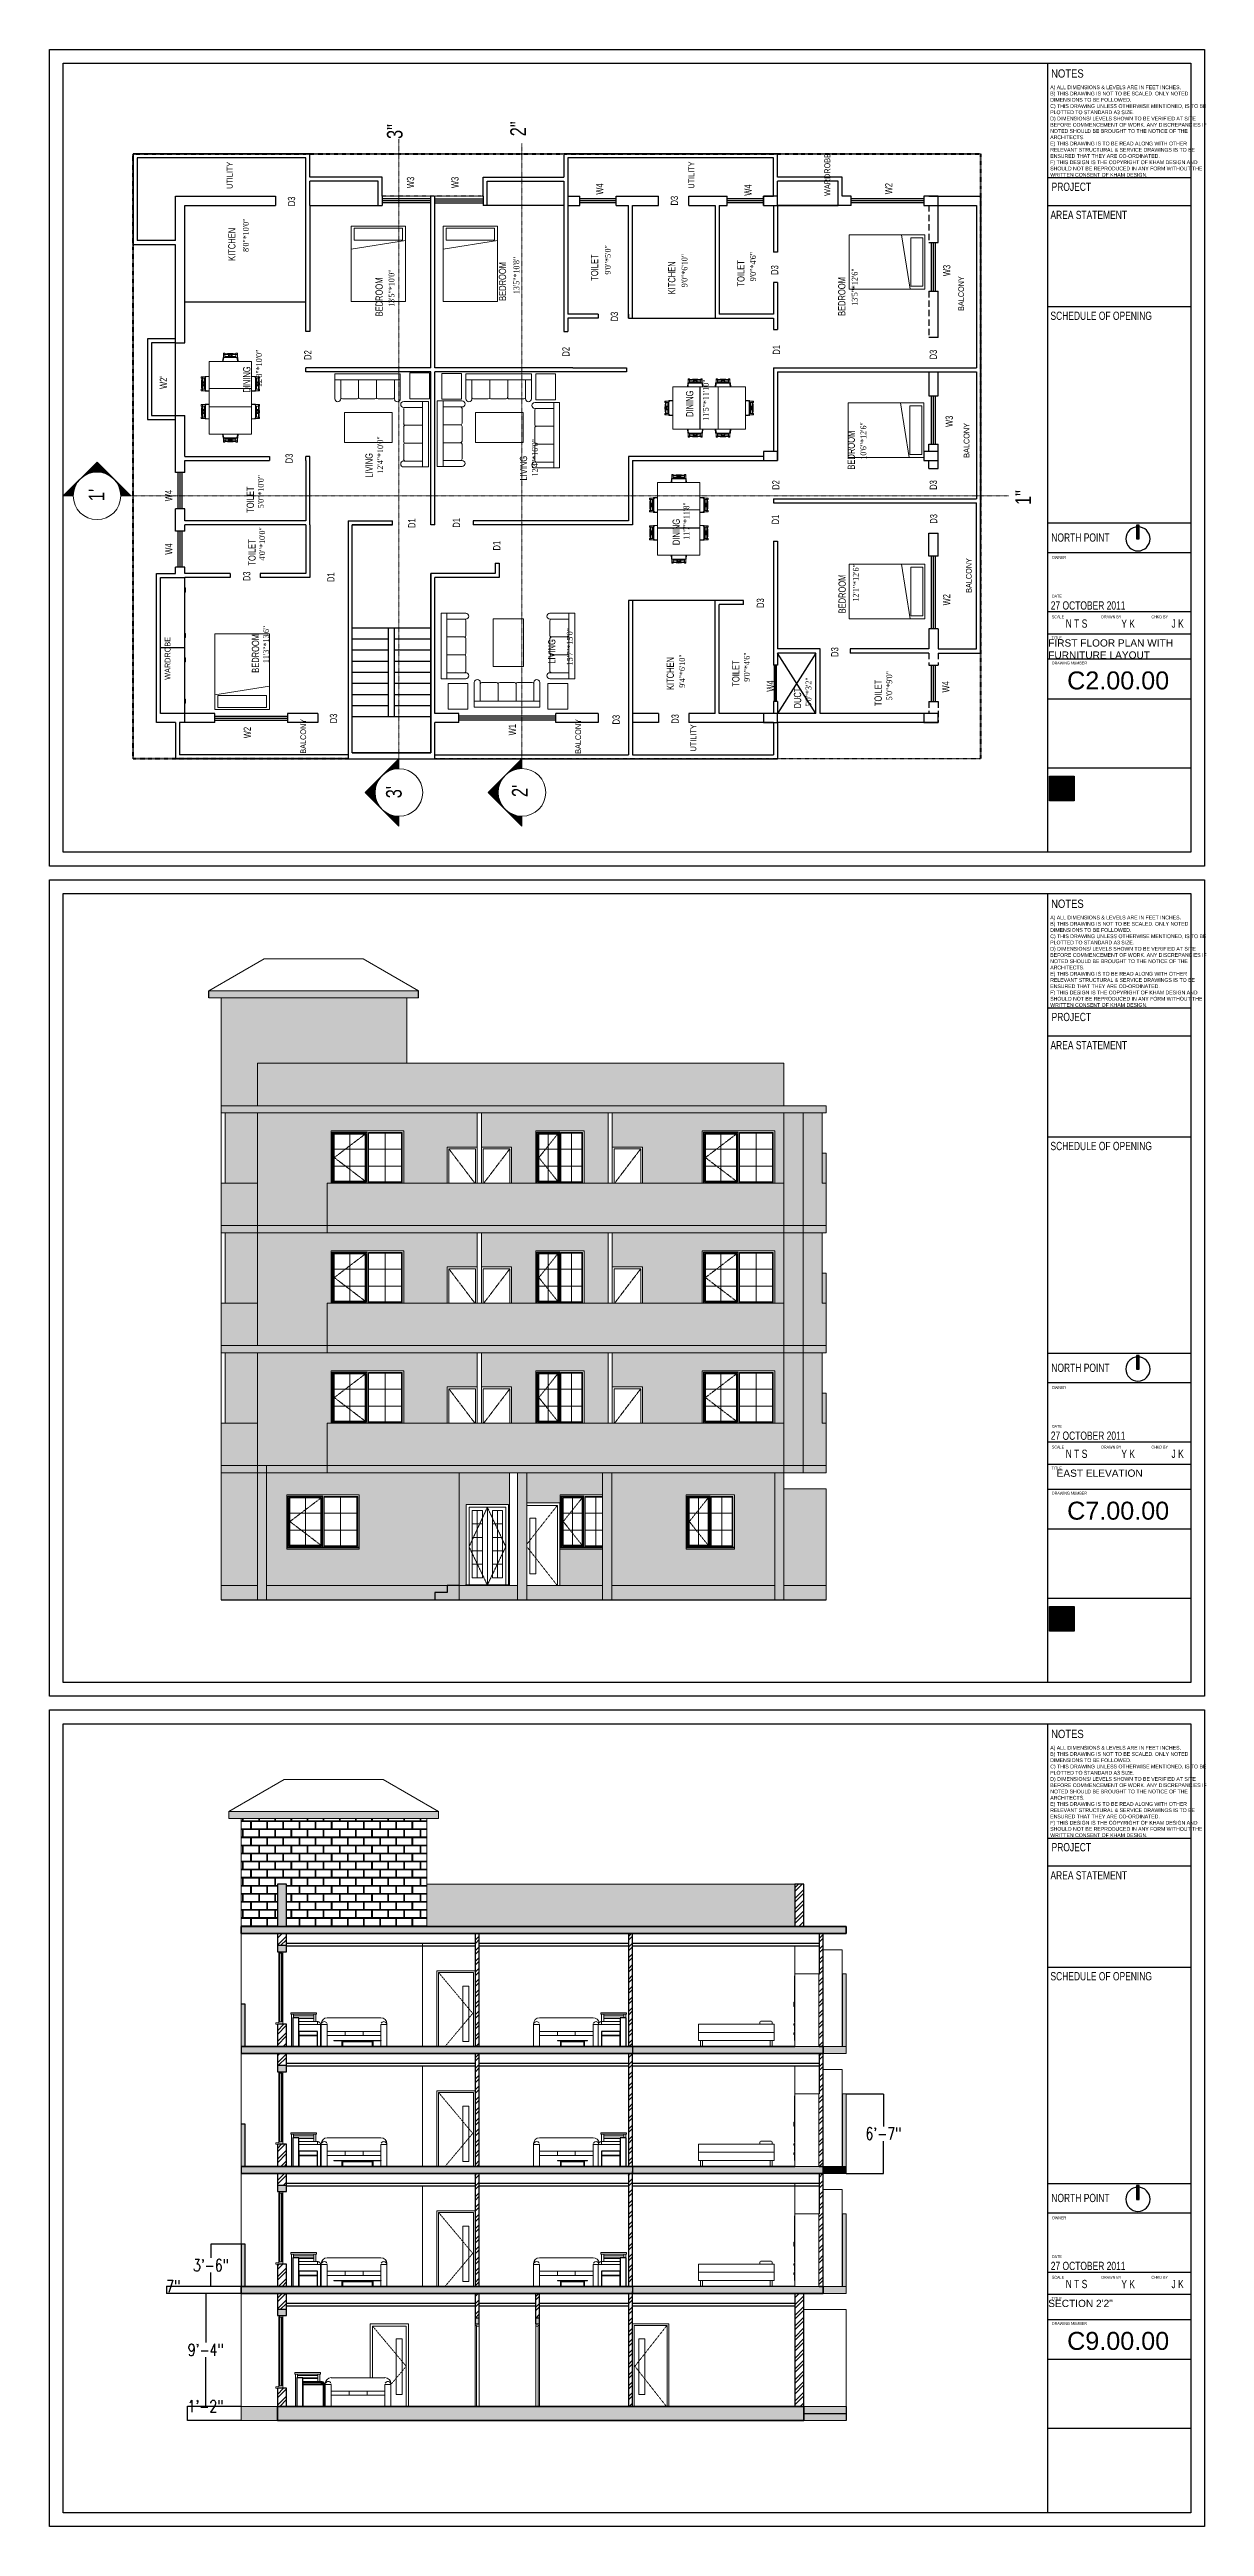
# Model space of a CAD drawing. Header units: inches. Extents: x 13884 to 18519, y 5853 to 8310.
# Drawn here: x 15047 to 16192, y 5853 to 8310 of the extents above; entities that cross this region are included whole.
import ezdxf

# ---------------------------------------------------------------- set-up
doc = ezdxf.new("R2010")
doc.units = ezdxf.units.IN
doc.header["$LTSCALE"] = 0.5
doc.header["$MEASUREMENT"] = 0
for name, pattern in [('Centre', [1.25, 0.25, -0.1875, 0.625, -0.1875]), ('Dash4', [0.11811, 0.059055, -0.059055]), ('DASHED', [0.75, 0.5, -0.25]), ('HIDDEN2', [0.1875, 0.125, -0.0625])]:
    doc.linetypes.add(name, pattern=pattern)
for name, color, linetype in [('A- Template', 7, 'Continuous'), ('FF WALL', 30, 'Continuous'), ('Template', 7, 'Continuous')]:
    doc.layers.add(name, color=color, linetype=linetype)
for name, color, linetype, lineweight in [('A-----SYP', 6, 'Continuous', 9), ('A-CLNGSUM', 5, 'Continuous', 9), ('A-COLSENM', 4, 'Continuous', 9), ('A-DOORSYM', 1, 'Continuous', 9), ('A-FLOROTM', 6, 'Continuous', 9), ('A-GLAZIDM', 6, 'Continuous', 9), ('A-ROOFOTM', 4, 'Continuous', 9), ('A-WALL', 2, 'Continuous', 9), ('G-PLANOTM', 6, 'Continuous', 9), ('I-DETLFUM', 2, 'Continuous', 9)]:
    doc.layers.add(name, color=color, linetype=linetype, lineweight=lineweight)
doc.styles.add('alpha', font='swisscl.ttf')
doc.styles.get("Standard").update_dxf_attribs({"font": 'romans.shx', "width": 0.75})
doc.dimstyles.get("Standard").update_dxf_attribs({"dimtxt": 0.18, "dimasz": 0.18, "dimexe": 0.18, "dimexo": 0.0625, "dimgap": 0.09, "dimtad": 0, "dimtih": 1, "dimtoh": 1, "dimdec": 4, "dimzin": 0, "dimdsep": 46, "dimtxsty": 'Standard', "dimcen": 0.09, "dimadec": 0, "dimazin": 0, "dimtfac": 1, "dimtdec": 4, "dimtofl": 0, "dimtmove": 0, "dimatfit": 3, "dimfxl": 0, "dimtolj": 1, "dimtzin": 0, "dimarcsym": 0})
pattern_1 = [(37.5, (0, 0), (-0.1259867, 3.85364754), [0, -3.04, 0, -3.4, 0, -3.25]), (7.5, (0, 0), (3.5395534, 5.6442921), [0, -1.64, 0, -2.74, 0, -1.05]), (327.5, (-2.46, 0), (6.2282837, 0.0113181), [0, -1, 0, -3.6, 0, -4.7]), (317.5, (-2.46, 0), (6.0122532, 1.7553511), [0, -0.5, 0, -2.36, 0, -2.7])]
pattern_2 = [(45, (16615.337, 5968.343), (-5.3033, 5.3033), []), (45, (16618.873, 5968.343), (-5.3033, 5.3033), [])]

msp = doc.modelspace()

# ---------------------------------------------------------------- texts
at = {"style": 'alpha'}
for s, insert, char_height, width, attachment_point in [('{\\fSwis721 Cn BT|b0|i0|c0|p34;NOTES}', (16040.39302, 8289.88498), 8.179794, 146.3631169, 1), ('{\\fSwis721 Cn BT|b0|i0|c0|p34;A) ALL DIMENSIONS & LEVELS ARE IN FEET INCHES.\\PB) THIS DRAWING IS NOT TO BE SCALED. ONLY NOTED DIMENSIONS TO BE FOLLOWED.\\PC) THIS DRAWING UNLESS OTHERWISE MENTIONED, IS TO BE PLOTTED TO STANDARD A3 SIZE.\\PD) DIMENSIONS/ LEVELS SHOWN TO BE VERIFIED AT SITE BEFORE COMMENCEMENT OF WORK. ANY DISCREPANCIES IF NOTED SHOULD BE BROUGHT TO THE NOTICE OF THE ARCHITECTS.\\PE) THIS DRAWING IS TO BE READ ALONG WITH OTHER RELEVANT STRUCTURAL & SERVICE DRAWINGS IS TO BE ENSURED THAT THEY ARE CO-ORDINATED.\\PF) THIS DESIGN IS THE COPYRIGHT OF KHAM DESIGN AND SHOULD NOT BE REPRODUCED IN ANY FORM WITHOUT THE WRITTEN CONSENT OF KHAM DESIGN.}', (16039.50903, 8273.9622), 3.71679264, 136.3448793, 1), ('PROJECT', (16040.86542, 8177.56625), 8.179794, 89.6164139, 1), ('AREA STATEMENT', (16039.73012, 8149.61148), 8.179794, 146.3631169, 1), ('SCHEDULE OF OPENING', (16039.73012, 8049.582), 8.179794, 100.4597217, 1), ('NORTH POINT', (16040.6038, 7829.64636), 8.179794, 89.6164139, 1), ('OWNER', (16041.13628, 7807.36363), 2.9437, 89.6164139, 1), ('DATE', (16041.13628, 7768.91884), 2.9437, 89.6164139, 1), ('27 OCTOBER 2011', (16040.0305, 7753.96733), 8.179794, 89.6164139, 7), ('SCALE', (16041.13628, 7748.33098), 2.9437, 89.6164139, 1), ('N T S', (16054.87732, 7736.02954), 8.179794, 89.6164139, 7), ('DRAWN BY', (16090.07681, 7748.33098), 2.9437, 89.6164139, 1), ('Y K', (16109.98977, 7736.02954), 8.179794, 89.6164139, 7), ('CHKD BY', (16139.86525, 7748.33098), 2.9437, 89.6164139, 1), ('J K', (16159.7782, 7736.02954), 8.179794, 89.6164139, 7), ('{\\fSwis721 LtEx BT|b0|i0|c0|p34;FIRST FLOOR PLAN WITH FURNITURE LAYOUT}', (16037.50299, 7724.5846), 7.185024, 157.8726528, 1), ('TITLE', (16040.90807, 7727.47891), 2.9437, 89.6164139, 1), ('DRAWING NUMBER', (16041.13628, 7702.58133), 2.9436998, 89.6164139, 1), ('{\\fSwis721 LtEx BT|b0|i0|c0|p34;C2.00.00}', (16056.28442, 7692.72823), 17.8406047, 200.1834789, 1), ('{\\fSwis721 Cn BT|b0|i0|c0|p34;A) ALL DIMENSIONS & LEVELS ARE IN FEET INCHES.\\PB) THIS DRAWING IS NOT TO BE SCALED. ONLY NOTED DIMENSIONS TO BE FOLLOWED.\\PC) THIS DRAWING UNLESS OTHERWISE MENTIONED, IS TO BE PLOTTED TO STANDARD A3 SIZE.\\PD) DIMENSIONS/ LEVELS SHOWN TO BE VERIFIED AT SITE BEFORE COMMENCEMENT OF WORK. ANY DISCREPANCIES IF NOTED SHOULD BE BROUGHT TO THE NOTICE OF THE ARCHITECTS.\\PE) THIS DRAWING IS TO BE READ ALONG WITH OTHER RELEVANT STRUCTURAL & SERVICE DRAWINGS IS TO BE ENSURED THAT THEY ARE CO-ORDINATED.\\PF) THIS DESIGN IS THE COPYRIGHT OF KHAM DESIGN AND SHOULD NOT BE REPRODUCED IN ANY FORM WITHOUT THE WRITTEN CONSENT OF KHAM DESIGN.}', (16039.50903, 7450.5296), 3.71679264, 136.3448793, 1), ('{\\fSwis721 Cn BT|b0|i0|c0|p34;NOTES}', (16040.39302, 7466.45238), 8.179794, 146.3631169, 1), ('PROJECT', (16040.86542, 7354.13365), 8.179794, 89.6164139, 1), ('AREA STATEMENT', (16039.73012, 7326.17888), 8.179794, 146.3631169, 1), ('SCHEDULE OF OPENING', (16039.73012, 7226.1494), 8.179794, 100.4597217, 1), ('NORTH POINT', (16040.6038, 7006.21376), 8.179794, 89.6164139, 1), ('OWNER', (16041.13628, 6983.93103), 2.9437, 89.6164139, 1), ('27 OCTOBER 2011', (16040.0305, 6930.53473), 8.179794, 89.6164139, 7), ('DATE', (16041.13628, 6945.48624), 2.9437, 89.6164139, 1), ('TITLE', (16040.90807, 6904.04631), 2.9437, 89.6164139, 1), ('SCALE', (16041.13628, 6924.89838), 2.9437, 89.6164139, 1), ('N T S', (16054.87732, 6912.59694), 8.179794, 89.6164139, 7), ('DRAWN BY', (16090.07681, 6924.89838), 2.9437, 89.6164139, 1), ('Y K', (16109.98977, 6912.59694), 8.179794, 89.6164139, 7), ('CHKD BY', (16139.86525, 6924.89838), 2.9437, 89.6164139, 1), ('J K', (16159.7782, 6912.59694), 8.179794, 89.6164139, 7), ('DRAWING NUMBER', (16041.13628, 6879.14873), 2.9436998, 89.6164139, 1), ('{\\fSwis721 LtEx BT|b0|i0|c0|p34;   EAST ELEVATION}', (16037.50299, 6901.152), 7.185024, 157.8726528, 1), ('{\\fSwis721 LtEx BT|b0|i0|c0|p34;C7.00.00}', (16056.28442, 6869.29563), 17.8406047, 200.1834789, 1), ('{\\fSwis721 Cn BT|b0|i0|c0|p34;NOTES}', (16040.39302, 6643.01978), 8.179794, 146.3631169, 1), ('{\\fSwis721 Cn BT|b0|i0|c0|p34;A) ALL DIMENSIONS & LEVELS ARE IN FEET INCHES.\\PB) THIS DRAWING IS NOT TO BE SCALED. ONLY NOTED DIMENSIONS TO BE FOLLOWED.\\PC) THIS DRAWING UNLESS OTHERWISE MENTIONED, IS TO BE PLOTTED TO STANDARD A3 SIZE.\\PD) DIMENSIONS/ LEVELS SHOWN TO BE VERIFIED AT SITE BEFORE COMMENCEMENT OF WORK. ANY DISCREPANCIES IF NOTED SHOULD BE BROUGHT TO THE NOTICE OF THE ARCHITECTS.\\PE) THIS DRAWING IS TO BE READ ALONG WITH OTHER RELEVANT STRUCTURAL & SERVICE DRAWINGS IS TO BE ENSURED THAT THEY ARE CO-ORDINATED.\\PF) THIS DESIGN IS THE COPYRIGHT OF KHAM DESIGN AND SHOULD NOT BE REPRODUCED IN ANY FORM WITHOUT THE WRITTEN CONSENT OF KHAM DESIGN.}', (16039.50903, 6627.097), 3.71679264, 136.3448793, 1), ('PROJECT', (16040.86542, 6530.70105), 8.179794, 89.6164139, 1), ('AREA STATEMENT', (16039.73012, 6502.74628), 8.179794, 146.3631169, 1), ('SCHEDULE OF OPENING', (16039.73012, 6402.7168), 8.179794, 100.4597217, 1), ('NORTH POINT', (16040.6038, 6182.78116), 8.179794, 89.6164139, 1), ('OWNER', (16041.13628, 6160.49843), 2.9437, 89.6164139, 1), ('DATE', (16041.13628, 6122.05364), 2.9437, 89.6164139, 1), ('27 OCTOBER 2011', (16040.0305, 6107.10213), 8.179794, 89.6164139, 7), ('SCALE', (16041.13628, 6101.46578), 2.9437, 89.6164139, 1), ('N T S', (16054.87732, 6089.16434), 8.179794, 89.6164139, 7), ('DRAWN BY', (16090.07681, 6101.46578), 2.9437, 89.6164139, 1), ('Y K', (16109.98977, 6089.16434), 8.179794, 89.6164139, 7), ('CHKD BY', (16139.86525, 6101.46578), 2.9437, 89.6164139, 1), ('J K', (16159.7782, 6089.16434), 8.179794, 89.6164139, 7), ('{\\fSwis721 LtEx BT|b0|i0|c0|p34;SECTION 2\'2"}', (16037.50299, 6077.7194), 7.185024, 157.8726528, 1), ('TITLE', (16040.90807, 6080.61371), 2.9437, 89.6164139, 1), ('DRAWING NUMBER', (16041.13628, 6055.71613), 2.9436998, 89.6164139, 1), ('{\\fSwis721 LtEx BT|b0|i0|c0|p34;C9.00.00}', (16056.28442, 6045.86303), 17.8406047, 200.1834789, 1)]:
    msp.add_mtext(s, dxfattribs=dict(at, insert=insert, char_height=char_height, width=width, attachment_point=attachment_point))
at = {"rotation": 90}
for s, width, heights, insert, char_height, attachment_point in [('{\\fShonar Bangla|b0|i0|c0|p34;UTILITY}', 2.4, [0], (15223.01997, 8171.33477), 5.76, 1), ('{\\fElephant|b0|i0|c0|p18;W3}', 13.3335224, [2.300382107023324e-13], (15401.58247, 8172.14727), 7.2, 1), ('{\\fElephant|b0|i0|c0|p18;W3}', 13.3335224, [2.300382107023324e-13], (15452.88393, 8172.14727), 7.2, 7), ('{\\fShonar Bangla|b0|i0|c0|p34;UTILITY}', 2.4, [0], (15680.76997, 8171.64727), 5.76, 1), ('{\\fShonar Bangla|b0|i0|c0|p34;WARDROBE}', 2.4, [0], (15815.58247, 8164.33477), 5.76, 1), ('{\\fElephant|b0|i0|c0|p18;D3}', 4.9534067, [2.300382107023324e-13], (15283.58247, 8154.20977), 7.2, 1), ('{\\fElephant|b0|i0|c0|p18;W4}', 13.3335224, [2.300382107023324e-13], (15589.08247, 8165.64727), 7.2, 1), ('{\\fElephant|b0|i0|c0|p18;D3}', 4.9534067, [2.300382107023324e-13], (15663.20747, 8154.89727), 7.2, 1), ('{\\fElephant|b0|i0|c0|p18;W4}', 13.3335224, [2.300382107023324e-13], (15736.26997, 8164.58477), 7.2, 1), ('{\\fElephant|b0|i0|c0|p18;W2}', 13.3335224, [2.300382107023324e-13], (15875.70747, 8166.02227), 7.2, 1), ('{\\fBookman Old Style|b0|i0|c0|p18;8\'0"*10\'0"}', 21.6690565, [0], (15239.01032, 8108.79909), 5.76, 1), ('{\\fElephant|b0|i0|c0|p18;KITCHEN}', 4.9534067, [2.300382107023324e-13], (15224.37867, 8099.97648), 7.2, 1), ('{\\fBookman Old Style|b0|i0|c0|p18;9\'0"*5\'0"}', 21.6690565, [0], (15597.94782, 8086.36159), 5.76, 1), ('{\\fBookman Old Style|b0|i0|c0|p18;13\'5"*10\'0"}', 21.6690565, [0], (15383.44782, 8054.29909), 5.76, 1), ('{\\fElephant|b0|i0|c0|p18;BEDROOM}', 4.9534067, [2.300382107023324e-13], (15492.75367, 8060.28898), 7.2, 1), ('{\\fBookman Old Style|b0|i0|c0|p18;13\'5"*10\'8"}', 21.6690565, [0], (15507.26032, 8066.92409), 5.76, 1), ('{\\fElephant|b0|i0|c0|p18;TOILET}', 4.9534067, [2.300382107023324e-13], (15584.08247, 8080.27227), 7.2, 1), ('{\\fElephant|b0|i0|c0|p18;KITCHEN}', 4.9534067, [2.300382107023324e-13], (15660.64497, 8066.75636), 7.2, 1), ('{\\fBookman Old Style|b0|i0|c0|p18;9\'0"*6\'10"}', 21.6690565, [0], (15674.01032, 8073.73659), 5.76, 1), ('{\\fElephant|b0|i0|c0|p18;TOILET}', 4.9534067, [2.300382107023324e-13], (15729.14497, 8074.52227), 7.2, 1), ('{\\fBookman Old Style|b0|i0|c0|p18;9\'0"*4\'6"}', 21.6690565, [0], (15741.94782, 8079.67409), 5.76, 1), ('{\\fElephant|b0|i0|c0|p18;D3}', 4.9534067, [2.300382107023324e-13], (15762.64497, 8086.08477), 7.2, 1), ('{\\fBookman Old Style|b0|i0|c0|p18;13\'5"*12\'6"}', 21.6690565, [0], (15842.76032, 8055.48659), 5.76, 1), ('{\\fElephant|b0|i0|c0|p18;W3}', 13.3335224, [2.300382107023324e-13], (15933.26997, 8084.83477), 7.2, 1), ('{\\fElephant|b0|i0|c0|p18;BEDROOM}', 4.9534067, [2.300382107023324e-13], (15370.44117, 8044.91398), 7.2, 1), ('{\\fElephant|b0|i0|c0|p18;BEDROOM}', 4.9534067, [2.300382107023324e-13], (15829.20747, 8045.31886), 7.2, 1), ('{\\fShonar Bangla|b0|i0|c0|p34;BALCONY}', 2.4, [0], (15948.26997, 8050.27227), 5.76, 1), ('{\\fElephant|b0|i0|c0|p18;D3}', 4.9534067, [2.300382107023324e-13], (15603.76997, 8039.95977), 7.2, 1), ('{\\fElephant|b0|i0|c0|p18;D2}', 5.1183699, [2.300382107023324e-13], (15299.70747, 8001.77227), 7.2, 1), ('{\\fElephant|b0|i0|c0|p18;D2}', 5.1183699, [2.300382107023324e-13], (15555.70747, 8005.02227), 7.2, 1), ('{\\fElephant|b0|i0|c0|p18;D1}', 13.3335224, [2.300382107023324e-13], (15764.33247, 8006.89727), 7.2, 1), ('{\\fElephant|b0|i0|c0|p18;D3}', 4.9534067, [2.300382107023324e-13], (15919.89497, 8002.27227), 7.2, 1), ("{\\fElephant|b0|i0|c0|p18;W2'}", 13.3335224, [2.300382107023324e-13], (15156.58247, 7972.95977), 7.2, 1), ('{\\fElephant|b0|i0|c0|p18;DINING}', 4.9534067, [2.300382107023324e-13], (15239.19117, 7969.27227), 7.2, 1), ('{\\fBookman Old Style|b0|i0|c0|p18;12\'8"*10\'0"}', 21.6690565, [0], (15252.07282, 7974.86159), 5.76, 1), ('{\\fElephant|b0|i0|c0|p18;DINING}', 4.9534067, [2.300382107023324e-13], (15678.39497, 7945.20977), 7.2, 1), ('{\\fBookman Old Style|b0|i0|c0|p18;11\'5"*11\'10"}', 21.6690565, [0], (15695.16189, 7941.32051), 5.76, 1), ('{\\fElephant|b0|i0|c0|p18;W3}', 13.3335224, [2.300382107023324e-13], (15935.70747, 7935.20977), 7.2, 1), ('{\\fBookman Old Style|b0|i0|c0|p18;12\'4"*10\'0"}', 21.6690565, [0], (15372.26032, 7888.92409), 5.76, 1), ('{\\fBookman Old Style|b0|i0|c0|p18;12\'4"*16\'0"}', 21.6690565, [0], (15525.63532, 7886.17409), 5.76, 1), ('{\\fElephant|b0|i0|c0|p18;BEDROOM}', 4.9534067, [2.300382107023324e-13], (15838.5879, 7892.97648), 7.2, 1), ('{\\fBookman Old Style|b0|i0|c0|p18;10\'6"*12\'6"}', 21.6690565, [0], (15851.32282, 7902.86159), 5.76, 1), ('{\\fShonar Bangla|b0|i0|c0|p34;BALCONY}', 2.4, [0], (15953.64497, 7904.64727), 5.76, 1), ('{\\fElephant|b0|i0|c0|p18;D3}', 4.9534067, [2.300382107023324e-13], (15281.20747, 7899.20977), 7.2, 1), ('{\\fElephant|b0|i0|c0|p18;LIVING}', 4.9534067, [2.300382107023324e-13], (15360.44117, 7884.91398), 7.2, 1), ('{\\fElephant|b0|i0|c0|p18;LIVING}', 4.9534067, [2.300382107023324e-13], (15513.5919, 7882.16398), 7.2, 1), ('{\\fElephant|b0|i0|c0|p18;W4}', 13.3335224, [2.300382107023324e-13], (15161.89497, 7861.58477), 7.2, 1), ('{\\fElephant|b0|i0|c0|p18;TOILET}', 4.9534067, [2.300382107023324e-13], (15242.73738, 7850.03898), 7.2, 1), ('{\\fBookman Old Style|b0|i0|c0|p18;5\'0"*10\'0"}', 21.6690565, [0], (15253.88532, 7854.54909), 5.76, 1), ('{\\fElephant|b0|i0|c0|p18;D2}', 5.1183699, [2.300382107023324e-13], (15763.83247, 7872.89727), 7.2, 1), ('{\\fElephant|b0|i0|c0|p18;D3}', 4.9534067, [2.300382107023324e-13], (15919.95747, 7872.89727), 7.2, 1), ('{\\fElephant|b0|i0|c0|p18;D1}', 13.3335224, [2.300382107023324e-13], (15402.83247, 7835.02227), 7.2, 1), ('{\\fElephant|b0|i0|c0|p18;D1}', 13.3335224, [2.300382107023324e-13], (15447.01997, 7835.33477), 7.2, 1), ('{\\fElephant|b0|i0|c0|p18;DINING}', 4.9534067, [2.300382107023324e-13], (15665.01997, 7818.02227), 7.2, 1), ('{\\fBookman Old Style|b0|i0|c0|p18;11\'7"*11\'8"}', 21.6690565, [0], (15675.76032, 7823.42409), 5.76, 1), ('{\\fElephant|b0|i0|c0|p18;D1}', 13.3335224, [2.300382107023324e-13], (15763.33247, 7838.64727), 7.2, 1), ('{\\fElephant|b0|i0|c0|p18;D3}', 4.9534067, [2.300382107023324e-13], (15920.26997, 7839.27227), 7.2, 1), ('{\\fElephant|b0|i0|c0|p18;W4}', 13.3335224, [2.300382107023324e-13], (15161.89497, 7808.58477), 7.2, 1), ('{\\fElephant|b0|i0|c0|p18;TOILET}', 4.9534067, [2.300382107023324e-13], (15244.37867, 7797.72648), 7.2, 1), ('{\\fBookman Old Style|b0|i0|c0|p18;4\'0"*10\'0"}', 21.6690565, [0], (15255.19782, 7802.67409), 5.76, 1), ('{\\fElephant|b0|i0|c0|p18;D1}', 13.3335224, [2.300382107023324e-13], (15487.01997, 7812.70977), 7.2, 1), ('{\\fElephant|b0|i0|c0|p18;D3}', 4.9534067, [2.300382107023324e-13], (15239.14497, 7782.33477), 7.2, 1), ('{\\fElephant|b0|i0|c0|p18;D1}', 13.3335224, [2.300382107023324e-13], (15322.58247, 7781.39727), 7.2, 1), ('{\\fBookman Old Style|b0|i0|c0|p18;12\'1"*12\'6"}', 21.6690565, [0], (15843.82282, 7762.04909), 5.76, 1), ('{\\fShonar Bangla|b0|i0|c0|p34;BALCONY}', 2.4, [0], (15955.89497, 7770.64727), 5.76, 1), ('{\\fElephant|b0|i0|c0|p18;D3}', 4.9534067, [2.300382107023324e-13], (15748.45747, 7755.77227), 7.2, 1), ('{\\fElephant|b0|i0|c0|p18;BEDROOM}', 4.9534067, [2.300382107023324e-13], (15829.54988, 7750.28898), 7.2, 1), ('{\\fElephant|b0|i0|c0|p18;W2}', 13.3335224, [2.300382107023324e-13], (15933.14497, 7758.27227), 7.2, 1), ('{\\fShonar Bangla|b0|i0|c0|p34;WARDROBE}', 2.4, [0], (15161.39497, 7684.45977), 5.76, 1), ('{\\fElephant|b0|i0|c0|p18;\\C256;BEDROOM}', 4.9534067, [2.300382107023324e-13], (15247.83247, 7691.39727), 7.2, 1), ('{\\fBookman Old Style|b0|i0|c0|p18;11\'3"*13\'6"}', 21.6690565, [0], (15259.07282, 7700.98659), 5.76, 1), ('{\\fElephant|b0|i0|c0|p18;D3}', 4.9534067, [2.300382107023324e-13], (15822.20747, 7707.20977), 7.2, 1), ('{\\fElephant|b0|i0|c0|p18;KITCHEN}', 4.9534067, [2.300382107023324e-13], (15659.14497, 7674.31886), 7.2, 1), ('{\\fBookman Old Style|b0|i0|c0|p18;9\'4"*6\'10"}', 21.6690565, [0], (15671.63532, 7676.54909), 5.76, 1), ('{\\fElephant|b0|i0|c0|p18;TOILET}', 4.9534067, [2.300382107023324e-13], (15724.14497, 7677.64727), 7.2, 1), ('{\\fBookman Old Style|b0|i0|c0|p18;9\'0"*4\'6"}', 21.6690565, [0], (15735.82282, 7682.48659), 5.76, 1), ('{\\fElephant|b0|i0|c0|p18;W4}', 13.3335224, [2.300382107023324e-13], (15758.45747, 7672.64727), 7.2, 1), ('{\\fElephant|b0|i0|c0|p18;DUCT}', 4.9534067, [2.300382107023324e-13], (15785.31617, 7656.03898), 7.2, 1), ('{\\fBookman Old Style|b0|i0|c0|p18;5\'0"*3\'2"}', 21.6690565, [0], (15796.88532, 7657.73659), 5.76, 1), ('{\\fElephant|b0|i0|c0|p18;TOILET}', 4.9534067, [2.300382107023324e-13], (15865.26997, 7658.33477), 7.2, 1), ('{\\fBookman Old Style|b0|i0|c0|p18;5\'0"*9\'0"}', 21.6690565, [0], (15877.01032, 7664.04909), 5.76, 1), ('{\\fElephant|b0|i0|c0|p18;W4}', 13.3335224, [2.300382107023324e-13], (15932.26997, 7671.83477), 7.2, 1), ('{\\fElephant|b0|i0|c0|p18;D3}', 4.9534067, [2.300382107023324e-13], (15325.20747, 7641.27227), 7.2, 1), ('{\\fElephant|b0|i0|c0|p18;D3}', 4.9534067, [2.300382107023324e-13], (15605.45747, 7640.14727), 7.2, 1), ('{\\fElephant|b0|i0|c0|p18;D3}', 4.9534067, [2.300382107023324e-13], (15663.95747, 7640.83477), 7.2, 1), ('{\\fElephant|b0|i0|c0|p18;W2}', 13.3335224, [2.300382107023324e-13], (15239.70747, 7626.52227), 7.2, 1), ('{\\fShonar Bangla|b0|i0|c0|p34;BALCONY}', 2.4, [0], (15295.89497, 7611.14727), 5.76, 1), ('{\\fElephant|b0|i0|c0|p18;W1}', 13.3335224, [2.300382107023324e-13], (15502.51997, 7629.33477), 7.2, 1), ('{\\fShonar Bangla|b0|i0|c0|p34;BALCONY}', 2.4, [0], (15568.51997, 7611.02227), 5.76, 1), ('{\\fShonar Bangla|b0|i0|c0|p34;UTILITY}', 2.4, [0], (15682.70747, 7613.39727), 5.76, 1)]:
    msp.add_mtext_dynamic_manual_height_columns(s, width=width, gutter_width=45, heights=heights, dxfattribs=dict(at, insert=insert, char_height=char_height, attachment_point=attachment_point))
at = {"layer": 'A-----SYP', "char_height": 15.4887076, "width": 25.5101371, "attachment_point": 2, "rotation": 90, "line_spacing_factor": 0.938532}
for s, insert in [('{\\fArial|b0|i0|c0|p34;3"}', (15381.78689, 8228.22127)), ('{\\fArial|b0|i0|c0|p34;2"}', (15504.09533, 8230.89809)), ("{\\fArial|b0|i0|c0|p34;1'}", (15085.98527, 7867.75801)), ('{\\fArial|b0|i0|c0|p34;1"}', (16004.883, 7865.20027)), ("{\\fArial|b0|i0|c0|p34;3'}", (15380.91189, 7573.06231)), ("{\\fArial|b0|i0|c0|p34;2'}", (15505.72439, 7574.24218))]:
    msp.add_mtext(s, dxfattribs=dict(at, insert=insert))
at = {"layer": 'FF WALL', "attachment_point": 1, "rotation": 90}
for s, width, heights, insert, char_height in [('{\\fElephant|b0|i0|c0|p18;LIVING}', 4.9534067, [2.300382107023324e-13], (15541.66013, 7700.38294), 7.2), ('{\\fBookman Old Style|b0|i0|c0|p18;15\'7"*15\'0"}', 21.6690565, [0], (15560.19782, 7698.73659), 5.76)]:
    msp.add_mtext_dynamic_manual_height_columns(s, width=width, gutter_width=45, heights=heights, dxfattribs=dict(at, insert=insert, char_height=char_height))

# ---------------------------------------------------------------- blocks, each defined once
blk = doc.blocks.new('ExtDbl _3_ - D-121756-South')
at = {"layer": 'A-DOORSYM', "linetype": 'Centre'}
for p, q in [((-52.3, 52.5), (-34.1, 91.7)), ((-34.1, 91.7), (-15.9, 52.5)), ((-34.1, 14.6), (-52.3, 52.5)), ((-34.1, 14.6), (-15.9, 52.5))]:
    blk.add_line(p, q, dxfattribs=at)
at = {"layer": 'A-DOORSYM'}
for p, q in [((-52.3, 14.6), (-52.3, 91.7)), ((-52.3, 91.7), (-15.9, 91.7)), ((-49.1, 88.5), (-39.1, 88.5)), ((-49.1, 21.7), (-49.1, 88.5)), ((-39.5, 75.2), (-48.6, 75.2)), ((-44.1, 88.1), (-44.1, 22.2)), ((-39.1, 88.5), (-39.1, 21.7)), ((-34.1, 14.8), (-34.1, 91.7)), ((-34, 91.7), (-34, 14.8)), ((-29.1, 88.5), (-19, 88.5)), ((-29.1, 21.7), (-29.1, 88.5)), ((-28.6, 75.2), (-19.5, 75.2)), ((-24.1, 22.2), (-24.1, 88.1)), ((-19, 88.5), (-19, 21.7)), ((-15.9, 91.7), (-15.9, 14.6)), ((-39.5, 61.8), (-48.6, 61.8)), ((-28.6, 61.8), (-19.5, 61.8)), ((-48.6, 48.4), (-39.5, 48.4)), ((-39.5, 35.1), (-48.6, 35.1)), ((-28.6, 48.4), (-19.5, 48.4)), ((-28.6, 35.1), (-19.5, 35.1)), ((-56.1, 14), (-56.1, 14.4)), ((-55.1, 14.4), (-56.1, 14.4)), ((-12.1, 14), (-56.1, 14)), ((-52.3, 14.6), (-55.1, 14.6)), ((-13.1, 14.6), (-55.1, 14.6)), ((-52.3, 14.8), (-34.1, 14.8)), ((-39.1, 21.7), (-49.1, 21.7)), ((-34, 14.8), (-15.9, 14.8)), ((-19, 21.7), (-29.1, 21.7)), ((-15.9, 14.6), (-13.1, 14.6)), ((-12.1, 14.4), (-13.1, 14.4)), ((-12.1, 14.4), (-12.1, 14))]:
    blk.add_line(p, q, dxfattribs=at)
blk = doc.blocks.new('Single Shutter with peep - D2-129603-South')
at = {"layer": 'A-DOORSYM', "linetype": 'Dash4'}
for p, q in [((35.3, 93.6), (4.9, 54.9)), ((4.9, 52.7), (35.3, 14))]:
    blk.add_line(p, q, dxfattribs=at)
at = {"layer": 'A-DOORSYM'}
for p, q in [((4.9, 93.6), (35.3, 93.6)), ((8, 80.9), (13.9, 80.9)), ((8, 25.8), (8, 80.9)), ((13.9, 80.9), (13.9, 25.8)), ((35.3, 14), (35.3, 93.6)), ((13.9, 25.8), (8, 25.8))]:
    blk.add_line(p, q, dxfattribs=at)
blk = doc.blocks.new('Dbl All Bars - W3-135000-South')
at = {"layer": 'A-GLAZIDM', "color": 7}
for p, q in [((164.1, 52.1), (164.1, 102.8)), ((164.5, 102.4), (164.1, 102.8)), ((164.1, 102.8), (186.7, 102.8)), ((164.5, 52.5), (164.5, 102.4)), ((186.3, 102.4), (164.5, 102.4)), ((166.1, 100.9), (165.4, 101.5)), ((165.4, 101.5), (165.4, 53.4)), ((185.4, 101.5), (165.4, 101.5)), ((166.1, 100.9), (166.1, 54.1)), ((184.8, 100.9), (166.1, 100.9)), ((175.4, 54.1), (175.4, 100.9)), ((185.4, 101.5), (184.8, 100.9)), ((184.8, 54.1), (184.8, 100.9)), ((185.4, 53.4), (185.4, 101.5)), ((186.7, 102.8), (186.3, 102.4)), ((186.3, 102.4), (186.3, 52.5)), ((186.7, 102.8), (186.7, 52.1)), ((187.9, 52.5), (187.9, 102.4)), ((187.9, 102.4), (209.3, 102.4)), ((187.9, 101.6), (187.9, 102.4)), ((209.3, 102.4), (187.9, 102.4)), ((208.6, 101.6), (187.9, 101.6)), ((198.4, 53.3), (198.4, 101.6)), ((208.6, 101.6), (208.6, 53.3)), ((209.3, 102.4), (209.3, 52.5)), ((209.3, 52.5), (209.3, 102.4)), ((166.1, 85.8), (184.8, 85.8)), ((187.9, 85.8), (208.6, 85.8)), ((162.9, 52), (210.9, 52)), ((210.9, 52), (162.9, 52)), ((210.9, 51.8), (162.9, 51.8)), ((162.9, 51.3), (162.9, 51.6)), ((162.9, 50), (162.9, 51.3)), ((210.9, 51.3), (162.9, 51.3)), ((210.9, 50), (162.9, 50)), ((164.5, 52.5), (164.1, 52.1)), ((186.7, 52.1), (164.1, 52.1)), ((186.3, 52.5), (164.5, 52.5)), ((166.1, 54.1), (165.4, 53.4)), ((165.4, 53.4), (185.4, 53.4)), ((166.1, 69.1), (184.8, 69.1)), ((166.1, 54.1), (184.8, 54.1)), ((184.8, 54.1), (185.4, 53.4)), ((186.3, 52.5), (186.7, 52.1)), ((187.9, 69.1), (208.6, 69.1)), ((208.6, 53.3), (187.9, 53.3)), ((187.9, 53.3), (187.9, 52.5)), ((209.3, 52.5), (187.9, 52.5)), ((187.9, 52.5), (209.3, 52.5)), ((210.9, 51.6), (210.9, 51.3)), ((210.9, 51.3), (210.9, 50))]:
    blk.add_line(p, q, dxfattribs=at)
at = {"layer": 'A-GLAZIDM', "color": 7, "linetype": 'Centre'}
for p in [(184.8, 100.9), (184.8, 54.1)]:
    blk.add_line(p, (166.1, 77.5), dxfattribs=at)
blk = doc.blocks.new('Dbl All Bars - W2-137979-South')
at = {"layer": 'A-GLAZIDM', "color": 7}
for p, q in [((-231.9, 52.1), (-231.9, 102.8)), ((-231.5, 102.4), (-231.9, 102.8)), ((-231.9, 102.8), (-197.3, 102.8)), ((-231.5, 52.5), (-231.5, 102.4)), ((-197.7, 102.4), (-231.5, 102.4)), ((-229.9, 100.9), (-230.6, 101.5)), ((-230.6, 101.5), (-230.6, 53.4)), ((-198.6, 101.5), (-230.6, 101.5)), ((-229.9, 100.9), (-229.9, 54.1)), ((-199.2, 100.9), (-229.9, 100.9)), ((-214.6, 54.1), (-214.6, 100.9)), ((-198.6, 101.5), (-199.2, 100.9)), ((-199.2, 54.1), (-199.2, 100.9)), ((-198.6, 53.4), (-198.6, 101.5)), ((-197.3, 102.8), (-197.7, 102.4)), ((-197.7, 102.4), (-197.7, 52.5)), ((-197.3, 102.8), (-197.3, 52.1)), ((-196.1, 52.5), (-196.1, 102.4)), ((-196.1, 102.4), (-162.7, 102.4)), ((-196.1, 101.6), (-196.1, 102.4)), ((-162.7, 102.4), (-196.1, 102.4)), ((-163.4, 101.6), (-196.1, 101.6)), ((-179.6, 53.3), (-179.6, 101.6)), ((-163.4, 101.6), (-163.4, 53.3)), ((-162.7, 102.4), (-162.7, 52.5)), ((-162.7, 52.5), (-162.7, 102.4)), ((-229.9, 85.8), (-199.2, 85.8)), ((-196.1, 85.8), (-163.4, 85.8)), ((-233.1, 52), (-161.1, 52)), ((-161.1, 52), (-233.1, 52)), ((-161.1, 51.8), (-233.1, 51.8)), ((-233.1, 51.3), (-233.1, 51.6)), ((-233.1, 50), (-233.1, 51.3)), ((-161.1, 51.3), (-233.1, 51.3)), ((-161.1, 50), (-233.1, 50)), ((-231.5, 52.5), (-231.9, 52.1)), ((-197.3, 52.1), (-231.9, 52.1)), ((-197.7, 52.5), (-231.5, 52.5)), ((-229.9, 54.1), (-230.6, 53.4)), ((-230.6, 53.4), (-198.6, 53.4)), ((-229.9, 69.1), (-199.2, 69.1)), ((-229.9, 54.1), (-199.2, 54.1)), ((-199.2, 54.1), (-198.6, 53.4)), ((-197.7, 52.5), (-197.3, 52.1)), ((-196.1, 69.1), (-163.4, 69.1)), ((-163.4, 53.3), (-196.1, 53.3)), ((-196.1, 53.3), (-196.1, 52.5)), ((-162.7, 52.5), (-196.1, 52.5)), ((-196.1, 52.5), (-162.7, 52.5)), ((-161.1, 51.6), (-161.1, 51.3)), ((-161.1, 51.3), (-161.1, 50))]:
    blk.add_line(p, q, dxfattribs=at)
at = {"layer": 'A-GLAZIDM', "color": 7, "linetype": 'Centre'}
for p in [(-199.2, 100.9), (-199.2, 54.1)]:
    blk.add_line(p, (-229.9, 77.5), dxfattribs=at)
blk = doc.blocks.new('Dbl All Bars - W3-V1-South')
at = {"layer": 'A-GLAZIDM', "color": 7}
for p, q in [((39.1, 52.1), (39.1, 102.8)), ((39.5, 102.4), (39.1, 102.8)), ((39.1, 102.8), (61.7, 102.8)), ((39.5, 52.5), (39.5, 102.4)), ((61.3, 102.4), (39.5, 102.4)), ((41.1, 100.9), (40.4, 101.5)), ((40.4, 101.5), (40.4, 53.4)), ((60.4, 101.5), (40.4, 101.5)), ((41.1, 100.9), (41.1, 54.1)), ((59.8, 100.9), (41.1, 100.9)), ((50.4, 54.1), (50.4, 100.9)), ((60.4, 101.5), (59.8, 100.9)), ((59.8, 54.1), (59.8, 100.9)), ((60.4, 53.4), (60.4, 101.5)), ((61.7, 102.8), (61.3, 102.4)), ((61.3, 102.4), (61.3, 52.5)), ((61.7, 102.8), (61.7, 52.1)), ((62.9, 52.5), (62.9, 102.4)), ((62.9, 102.4), (80.2, 102.4)), ((62.9, 101.6), (62.9, 102.4)), ((80.2, 102.4), (62.9, 102.4)), ((80.2, 101.6), (62.9, 101.6)), ((73.4, 53.3), (73.4, 101.6)), ((41.1, 85.8), (59.8, 85.8)), ((62.9, 85.8), (80.2, 85.8)), ((37.9, 52), (80.2, 52)), ((80.2, 52), (37.9, 52)), ((80.2, 51.8), (37.9, 51.8)), ((37.9, 51.3), (37.9, 51.6)), ((37.9, 50), (37.9, 51.3)), ((80.2, 51.3), (37.9, 51.3)), ((80.2, 50), (37.9, 50)), ((39.5, 52.5), (39.1, 52.1)), ((61.7, 52.1), (39.1, 52.1)), ((61.3, 52.5), (39.5, 52.5)), ((41.1, 54.1), (40.4, 53.4)), ((40.4, 53.4), (60.4, 53.4)), ((41.1, 69.1), (59.8, 69.1)), ((41.1, 54.1), (59.8, 54.1)), ((59.8, 54.1), (60.4, 53.4)), ((61.3, 52.5), (61.7, 52.1)), ((62.9, 69.1), (80.2, 69.1)), ((80.2, 53.3), (62.9, 53.3)), ((62.9, 53.3), (62.9, 52.5)), ((80.2, 52.5), (62.9, 52.5)), ((62.9, 52.5), (80.2, 52.5))]:
    blk.add_line(p, q, dxfattribs=at)
at = {"layer": 'A-GLAZIDM', "color": 7, "linetype": 'Centre'}
for p in [(59.8, 100.9), (59.8, 54.1)]:
    blk.add_line(p, (41.1, 77.5), dxfattribs=at)
blk = doc.blocks.new('Single Shutter with Louvers - D3-151044-South')
at = {"layer": 'A-DOORSYM', "linetype": 'Centre'}
blk.add_line((-46.4, 177), (-72.3, 211.2), dxfattribs=at)
at = {"layer": 'A-DOORSYM'}
for p, q in [((-45.8, 211.2), (-72.3, 211.2)), ((-72.3, 211.2), (-72.3, 177)), ((-72.3, 177), (-72.3, 211.2)), ((-72.3, 211.2), (-45.8, 211.2)), ((-45.8, 177), (-45.8, 211.2)), ((-45.8, 211.2), (-45.8, 177))]:
    blk.add_line(p, q, dxfattribs=at)
blk = doc.blocks.new('Single Shutter with Louvers - D3-135380-South')
at = {"layer": 'A-DOORSYM'}
for p, q in [((-38.3, 211.2), (-38.3, 177)), ((-11.8, 211.2), (-38.3, 211.2)), ((-38.3, 211.2), (-11.8, 211.2)), ((-38.3, 177), (-38.3, 211.2)), ((-11.8, 177), (-11.8, 211.2)), ((-11.8, 211.2), (-11.8, 177))]:
    blk.add_line(p, q, dxfattribs=at)
at = {"layer": 'A-DOORSYM', "linetype": 'Centre'}
blk.add_line((-37.8, 177), (-11.8, 211.2), dxfattribs=at)
blk = doc.blocks.new('Dbl All Bars - W2-V3-South')
at = {"layer": 'A-GLAZIDM', "color": 7}
for p, q in [((-187.9, 177.1), (-187.9, 227.8)), ((-187.5, 227.4), (-187.9, 227.8)), ((-187.9, 227.8), (-153.3, 227.8)), ((-187.5, 177.5), (-187.5, 227.4)), ((-153.7, 227.4), (-187.5, 227.4)), ((-185.9, 225.9), (-186.6, 226.5)), ((-186.6, 226.5), (-186.6, 178.4)), ((-154.6, 226.5), (-186.6, 226.5)), ((-185.9, 225.9), (-185.9, 179.1)), ((-155.2, 225.9), (-185.9, 225.9)), ((-170.6, 179.1), (-170.6, 225.9)), ((-154.6, 226.5), (-155.2, 225.9)), ((-155.2, 179.1), (-155.2, 225.9)), ((-154.6, 178.4), (-154.6, 226.5)), ((-153.3, 227.8), (-153.7, 227.4)), ((-153.7, 227.4), (-153.7, 177.5)), ((-153.3, 227.8), (-153.3, 177.1)), ((-152.1, 177.5), (-152.1, 227.4)), ((-152.1, 227.4), (-118.7, 227.4)), ((-152.1, 226.6), (-152.1, 227.4)), ((-118.7, 227.4), (-152.1, 227.4)), ((-119.4, 226.6), (-152.1, 226.6)), ((-135.6, 178.3), (-135.6, 226.6)), ((-119.4, 226.6), (-119.4, 178.3)), ((-118.7, 227.4), (-118.7, 177.5)), ((-118.7, 177.5), (-118.7, 227.4)), ((-185.9, 210.8), (-155.2, 210.8)), ((-152.1, 210.8), (-119.4, 210.8)), ((-187.5, 177.5), (-187.9, 177.1)), ((-153.3, 177.1), (-187.9, 177.1)), ((-153.7, 177.5), (-187.5, 177.5)), ((-185.9, 179.1), (-186.6, 178.4)), ((-186.6, 178.4), (-154.6, 178.4)), ((-185.9, 194.1), (-155.2, 194.1)), ((-185.9, 179.1), (-155.2, 179.1)), ((-155.2, 179.1), (-154.6, 178.4)), ((-153.7, 177.5), (-153.3, 177.1)), ((-152.1, 194.1), (-119.4, 194.1)), ((-119.4, 178.3), (-152.1, 178.3)), ((-152.1, 178.3), (-152.1, 177.5)), ((-118.7, 177.5), (-152.1, 177.5)), ((-152.1, 177.5), (-118.7, 177.5))]:
    blk.add_line(p, q, dxfattribs=at)
at = {"layer": 'A-GLAZIDM', "color": 7, "linetype": 'Centre'}
for p in [(-155.2, 225.9), (-155.2, 179.1)]:
    blk.add_line(p, (-185.9, 202.5), dxfattribs=at)
blk = doc.blocks.new('Dbl All Bars - W3-V4-South')
at = {"layer": 'A-GLAZIDM', "color": 252}
for p, q in [((15, 177.1), (15, 227.8)), ((15.4, 227.4), (15, 227.8)), ((15, 227.8), (37.6, 227.8)), ((15.4, 177.5), (15.4, 227.4)), ((37.2, 227.4), (15.4, 227.4)), ((16.9, 225.9), (16.3, 226.5)), ((16.3, 226.5), (16.3, 178.4)), ((36.3, 226.5), (16.3, 226.5)), ((16.9, 225.9), (16.9, 179.1)), ((35.6, 225.9), (16.9, 225.9)), ((26.3, 179.1), (26.3, 225.9)), ((36.3, 226.5), (35.6, 225.9)), ((35.6, 179.1), (35.6, 225.9)), ((36.3, 178.4), (36.3, 226.5)), ((37.6, 227.8), (37.2, 227.4)), ((37.2, 227.4), (37.2, 177.5)), ((37.6, 227.8), (37.6, 177.1)), ((38.8, 177.5), (38.8, 227.4)), ((38.8, 227.4), (60.2, 227.4)), ((38.8, 226.6), (38.8, 227.4)), ((60.2, 227.4), (38.8, 227.4)), ((59.4, 226.6), (38.8, 226.6)), ((49.3, 178.3), (49.3, 226.6)), ((59.4, 226.6), (59.4, 178.3)), ((60.2, 227.4), (60.2, 177.5)), ((60.2, 177.5), (60.2, 227.4)), ((16.9, 210.8), (35.6, 210.8)), ((38.8, 210.8), (59.4, 210.8)), ((15.4, 177.5), (15, 177.1)), ((37.6, 177.1), (15, 177.1)), ((37.2, 177.5), (15.4, 177.5)), ((16.9, 179.1), (16.3, 178.4)), ((16.3, 178.4), (36.3, 178.4)), ((16.9, 194.1), (35.6, 194.1)), ((16.9, 179.1), (35.6, 179.1)), ((35.6, 179.1), (36.3, 178.4)), ((37.2, 177.5), (37.6, 177.1)), ((38.8, 194.1), (59.4, 194.1)), ((59.4, 178.3), (38.8, 178.3)), ((38.8, 178.3), (38.8, 177.5)), ((60.2, 177.5), (38.8, 177.5)), ((38.8, 177.5), (60.2, 177.5))]:
    blk.add_line(p, q, dxfattribs=at)
at = {"layer": 'A-GLAZIDM', "color": 252, "linetype": 'Centre'}
for p in [(35.6, 225.9), (35.6, 179.1)]:
    blk.add_line(p, (16.9, 202.5), dxfattribs=at)
blk = doc.blocks.new('STAIR')
at = {"color": 250}
for p, q in [((-74.1, 7), (-86.1, 7)), ((-86.1, 7), (-86.1, 0)), ((-74.1, 14), (-74.1, 7))]:
    blk.add_line(p, q, dxfattribs=at)
blk = doc.blocks.new('Single Shutter with peep - D2-129494-Section 3')
at = {"layer": 'A-DOORSYM', "color": 252, "lineweight": 18}
for p, q in [((-2.1, 96), (-6, 96)), ((-6, 96), (-6, 93.6)), ((-6, 93.6), (-3.5, 93.6)), ((-3.5, 94.2), (-3.5, 14)), ((-2.1, 94.2), (-3.5, 94.2)), ((-3.5, 93.6), (-3.5, 94.2)), ((-3.5, 94.2), (-2.1, 94.2)), ((-2.1, 94.2), (-2.1, 96)), ((-2.1, 14), (-2.1, 94.2)), ((-3.5, 14), (-2.1, 14))]:
    blk.add_line(p, q, dxfattribs=at)
at = {"layer": 'A-DOORSYM', "color": 252}
blk.add_line((-6, 14), (-6, 93.6), dxfattribs=at)
blk = doc.blocks.new('Single Shutter with peep - D2-129681-Section 3')
at = {"layer": 'A-DOORSYM'}
for p, q in [((91.7, 94.2), (91.7, 14)), ((124.2, 94.2), (91.7, 94.2)), ((91.7, 94.2), (124.2, 94.2)), ((91.7, 14), (91.7, 94.2)), ((96.2, 80.9), (102.1, 80.9)), ((96.2, 25.8), (96.2, 80.9)), ((102.1, 80.9), (102.1, 25.8)), ((124.2, 14), (124.2, 94.2)), ((124.2, 94.2), (124.2, 14)), ((102.1, 25.8), (96.2, 25.8))]:
    blk.add_line(p, q, dxfattribs=at)
at = {"layer": 'A-DOORSYM', "linetype": 'Dash4'}
for p, q in [((123.6, 93.6), (92.3, 53.8)), ((92.3, 53.8), (123.6, 14))]:
    blk.add_line(p, q, dxfattribs=at)
blk = doc.blocks.new('Single Shutter with peep - D1-130094-Section 3')
at = {"layer": 'A-DOORSYM', "color": 252, "lineweight": 18}
for p, q in [((-66, 96), (-66, 94.2)), ((-62.1, 96), (-66, 96)), ((-64.7, 94.2), (-66, 94.2)), ((-66, 94.2), (-66, 14)), ((-66, 94.2), (-64.7, 94.2)), ((-64.7, 14), (-64.7, 94.2)), ((-64.7, 94.2), (-64.7, 93.6)), ((-64.7, 93.6), (-62.1, 93.6)), ((-62.1, 93.6), (-62.1, 96)), ((-66, 14), (-64.7, 14))]:
    blk.add_line(p, q, dxfattribs=at)
at = {"layer": 'A-DOORSYM', "color": 252}
blk.add_line((-62.1, 93.6), (-62.1, 14), dxfattribs=at)
blk = doc.blocks.new('Tpl All Bars - W1-137298-Section 3')
at = {"layer": 'A-GLAZIDM', "color": 252}
for p, q in [((-260.3, 102.8), (-260.6, 102.4)), ((-260.6, 102.4), (-260.6, 34.5)), ((-260.3, 102.8), (-260.3, 34.1)), ((-260.1, 102.8), (-260.3, 102.8)), ((-260.1, 34.5), (-260.1, 102.4)), ((-256.8, 101.6), (-256.8, 35)), ((-260.6, 34.5), (-260.3, 34.1)), ((-260.3, 34.1), (-260.1, 34.1))]:
    blk.add_line(p, q, dxfattribs=at)
at = {"layer": 'A-GLAZIDM', "color": 252, "lineweight": 18}
for p, q in [((-256.8, 104), (-260.1, 104)), ((-260.1, 104), (-260.1, 102.4)), ((-260.1, 102.4), (-257.6, 102.4)), ((-258.5, 102.4), (-258.5, 34.5)), ((-257.6, 102.4), (-258.5, 102.4)), ((-257.6, 102.4), (-257.6, 101.6)), ((-257.6, 34.5), (-257.6, 102.4)), ((-257.6, 101.6), (-256.8, 101.6)), ((-256.8, 101.6), (-256.8, 104)), ((-260.7, 33.8), (-263.6, 33.3)), ((-263.6, 33.3), (-263.6, 32)), ((-263.6, 32), (-256.8, 32)), ((-260.1, 34), (-260.7, 34)), ((-260.7, 34), (-260.7, 33.8)), ((-257.6, 34.5), (-260.1, 34.5)), ((-260.1, 34.5), (-260.1, 34)), ((-258.5, 34.5), (-257.6, 34.5)), ((-256.8, 35), (-257.6, 35)), ((-257.6, 35), (-257.6, 34.5)), ((-256.8, 32), (-256.8, 35))]:
    blk.add_line(p, q, dxfattribs=at)
blk = doc.blocks.new('Single Shutter with peep - D1-130232-Section 3')
at = {"layer": 'A-DOORSYM', "color": 252}
for p, q in [((-67.8, 208.2), (-102.3, 208.2)), ((-102.3, 208.2), (-102.3, 135)), ((-102.3, 135), (-102.3, 208.2)), ((-102.3, 208.2), (-67.8, 208.2)), ((-67.8, 135), (-67.8, 208.2)), ((-67.8, 208.2), (-67.8, 135)), ((-78.3, 139.8), (-78.3, 194.9)), ((-78.3, 194.9), (-72.4, 194.9)), ((-72.4, 194.9), (-72.4, 139.8)), ((-72.4, 139.8), (-78.3, 139.8))]:
    blk.add_line(p, q, dxfattribs=at)
at = {"layer": 'A-DOORSYM', "color": 252, "linetype": 'Dash4'}
for p, q in [((-101.7, 207.6), (-68.4, 167.8)), ((-68.4, 167.8), (-95.9, 135))]:
    blk.add_line(p, q, dxfattribs=at)
blk = doc.blocks.new('Bed _3_ - 1372 x 1905mm - Double-142158-Section 3')
at = {"layer": 'I-DETLFUM', "color": 7}
for p, q in [((155.4, 157), (155.4, 149)), ((155.4, 157), (155.6, 157)), ((155.4, 149), (155.4, 141)), ((155.4, 149), (155.9, 149)), ((155.9, 149), (155.4, 149)), ((155.6, 157), (155.9, 157)), ((155.9, 157), (156.4, 157)), ((155.9, 149), (156.4, 149)), ((156.4, 149), (155.9, 149)), ((156.4, 157), (229.4, 157)), ((156.4, 149), (229.4, 149)), ((229.4, 149), (156.4, 149)), ((216.4, 159), (216.4, 157)), ((227.4, 160), (217.4, 160)), ((228.4, 157), (228.4, 159)), ((229.4, 157), (229.9, 157)), ((229.4, 149), (229.9, 149)), ((229.9, 149), (229.4, 149)), ((229.9, 157), (230.3, 157)), ((229.9, 149), (230.3, 149)), ((230.3, 149), (229.9, 149)), ((230.3, 157), (230.4, 157)), ((230.3, 149), (230.4, 149)), ((230.4, 149), (230.3, 149)), ((230.4, 149), (230.4, 157)), ((230.4, 141), (230.4, 149)), ((155.9, 141), (155.4, 141)), ((156.4, 141), (155.9, 141)), ((229.4, 141), (156.4, 141)), ((157.4, 141), (157.4, 135)), ((157.4, 141), (157.4, 135)), ((159.4, 135), (159.4, 141)), ((159.4, 135), (159.4, 141)), ((226.4, 141), (226.4, 135)), ((226.4, 141), (226.4, 135)), ((228.4, 135), (228.4, 141)), ((228.4, 135), (228.4, 141)), ((229.9, 141), (229.4, 141)), ((230.3, 141), (229.9, 141)), ((230.4, 141), (230.3, 141))]:
    blk.add_line(p, q, dxfattribs=at)
for centre, start, end in [((217.4, 159), 90, 180), ((227.4, 159), 0, 90)]:
    blk.add_arc(centre, 1, start, end, dxfattribs=at)
blk = doc.blocks.new('Wardrobe - 6-4-167365-Section 3')
at = {"layer": 'I-DETLFUM', "color": 252}
for p, q in [((250.7, 159.3), (250.7, 205)), ((250.9, 205), (250.7, 205)), ((250.9, 135), (250.9, 207)), ((274.9, 207), (250.9, 207)), ((274.9, 207), (274.9, 135)), ((249.9, 174.8), (249.9, 178.8)), ((249.9, 178.8), (250.7, 178.8)), ((250.7, 174.8), (249.9, 174.8)), ((249.9, 156), (249.9, 157.5)), ((250.7, 157.5), (249.9, 157.5)), ((250.7, 156), (249.9, 156)), ((249.9, 146.9), (249.9, 148.4)), ((249.9, 148.4), (250.7, 148.4)), ((250.9, 159.3), (250.7, 159.3)), ((250.7, 150.1), (250.7, 158.5)), ((250.7, 158.5), (250.9, 158.5)), ((250.9, 150.1), (250.7, 150.1)), ((250.7, 141), (250.7, 149.4)), ((250.7, 149.4), (250.9, 149.4)), ((250.7, 146.9), (249.9, 146.9)), ((250.9, 141), (250.7, 141)), ((250.9, 135), (274.9, 135))]:
    blk.add_line(p, q, dxfattribs=at)
blk = doc.blocks.new('Sofa Three Seater - 1650 x 700 mm-164747-Section 3')
at = {"layer": 'G-PLANOTM', "color": 7, "lineweight": 25}
for p, q in [((-241, 163.5), (-246.9, 163.5)), ((-246.9, 163.5), (-246.9, 135)), ((-241, 135), (-241, 163.5)), ((-222.3, 150), (-241, 150)), ((-241, 150), (-241, 146)), ((-222.3, 146), (-222.3, 150)), ((-246.9, 135), (-241, 135)), ((-241, 146), (-222.3, 146)), ((-222.3, 146), (-241, 146)), ((-241, 146), (-241, 135)), ((-241, 135), (-222.3, 135)), ((-222.3, 135), (-222.3, 146))]:
    blk.add_line(p, q, dxfattribs=at)
at = {"layer": 'G-PLANOTM', "color": 7}
for p, q in [((-222.3, 159.6), (-241, 159.6)), ((-241, 156.7), (-222.3, 156.7)), ((-241, 156.7), (-222.3, 156.7)), ((-222.3, 159.5), (-222.3, 159.6)), ((-222.3, 159.6), (-222.3, 159.5)), ((-222.3, 159.2), (-222.3, 159.5)), ((-222.3, 159.5), (-222.3, 159.2)), ((-222.3, 158.7), (-222.3, 159.2)), ((-222.3, 159.2), (-222.3, 158.7)), ((-222.3, 158.1), (-222.3, 158.7)), ((-222.3, 158.7), (-222.3, 158.1)), ((-222.3, 156.7), (-222.3, 158.1)), ((-222.3, 158.1), (-222.3, 156.7)), ((-222.3, 156.7), (-220.8, 156.7)), ((-220.8, 156.7), (-222.3, 156.7)), ((-220.8, 156.7), (-220.2, 156.7)), ((-220.2, 156.7), (-220.8, 156.7)), ((-220.2, 156.7), (-219.7, 156.7)), ((-219.7, 156.7), (-220.2, 156.7)), ((-219.7, 156.7), (-219.4, 156.7)), ((-219.4, 156.7), (-219.7, 156.7)), ((-219.4, 156.7), (-219.3, 156.7)), ((-219.3, 156.7), (-219.4, 156.7)), ((-219.3, 135), (-219.3, 156.7))]:
    blk.add_line(p, q, dxfattribs=at)
blk.add_lwpolyline([(-219.3, 156.7), (-219.3, 156.8), (-219.3, 156.9), (-219.3, 157), (-219.3, 157.1), (-219.4, 157.2), (-219.4, 157.4), (-219.4, 157.5), (-219.4, 157.6), (-219.5, 157.7), (-219.5, 157.8), (-219.6, 157.9), (-219.6, 158), (-219.7, 158.1), (-219.7, 158.2), (-219.8, 158.3), (-219.9, 158.4), (-220, 158.5), (-220, 158.6), (-220.1, 158.7), (-220.2, 158.8), (-220.3, 158.9), (-220.4, 158.9), (-220.5, 159), (-220.6, 159.1), (-220.7, 159.1), (-220.8, 159.2), (-220.9, 159.3), (-221, 159.3), (-221.1, 159.4), (-221.2, 159.4), (-221.3, 159.4), (-221.4, 159.5), (-221.5, 159.5), (-221.6, 159.5), (-221.7, 159.6), (-221.9, 159.6), (-222, 159.6), (-222.1, 159.6), (-222.2, 159.6), (-222.3, 159.6)], dxfattribs=at)
blk = doc.blocks.new('Sofa Three Seater - 1650 x 700 mm-V1-Section 3')
at = {"layer": 'G-PLANOTM', "color": 7}
for p, q in [((-218.6, 157.6), (-218.6, 156.7)), ((-218.6, 156.7), (-218.6, 135)), ((-218.6, 156.7), (-218.2, 156.7)), ((-218.6, 156.7), (-218, 156.7)), ((-218.2, 156.7), (-218.6, 156.7)), ((-218.2, 156.7), (-217.7, 156.7)), ((-217.7, 156.7), (-218.2, 156.7)), ((-217.7, 156.7), (-216.4, 156.7)), ((-216.4, 156.7), (-217.7, 156.7)), ((-216.4, 156.7), (-215.6, 156.7)), ((-215.6, 156.7), (-216.4, 156.7)), ((-215.6, 156.7), (-214.8, 156.7)), ((-214.8, 156.7), (-215.6, 156.7)), ((-214.8, 156.7), (-214.1, 156.7)), ((-214.1, 156.7), (-214.8, 156.7)), ((-214.1, 156.7), (-213.5, 156.7)), ((-213.5, 156.7), (-214.1, 156.7)), ((-213.5, 156.7), (-213, 156.7)), ((-213, 156.7), (-213.5, 156.7)), ((-213.3, 156.7), (-212.7, 156.7)), ((-213, 156.7), (-212.7, 156.7)), ((-212.7, 156.7), (-213, 156.7)), ((-159.5, 163.5), (-212.7, 163.5)), ((-212.7, 135), (-212.7, 156.7)), ((-212.7, 150), (-212.4, 150)), ((-212.4, 150), (-212.2, 150)), ((-212.2, 150), (-211.5, 150)), ((-211.5, 150), (-211.1, 150)), ((-211.1, 150), (-196.5, 150)), ((-196.5, 150), (-196.1, 150)), ((-196.1, 150), (-195.7, 150)), ((-195.7, 150), (-195.4, 150)), ((-195.4, 150), (-195.1, 150)), ((-195.1, 150), (-195, 150)), ((-195, 150), (-194.9, 150)), ((-194.9, 150), (-194.9, 146)), ((-194.9, 150), (-194.9, 150)), ((-194.9, 150), (-194.7, 150)), ((-194.9, 146), (-194.9, 150)), ((-194.7, 150), (-194.5, 150)), ((-194.5, 150), (-194.1, 150)), ((-194.1, 150), (-193.8, 150)), ((-193.8, 150), (-193.4, 150)), ((-193.4, 150), (-178.8, 150)), ((-178.8, 150), (-178.4, 150)), ((-178.4, 150), (-178, 150)), ((-178, 150), (-177.7, 150)), ((-177.7, 150), (-177.4, 150)), ((-177.4, 150), (-177.3, 150)), ((-177.3, 150), (-177.2, 150)), ((-177.2, 150), (-177.2, 146)), ((-177.2, 150), (-177.2, 150)), ((-177.2, 150), (-177, 150)), ((-177.2, 146), (-177.2, 150)), ((-177, 150), (-176.8, 150)), ((-176.8, 150), (-176.4, 150)), ((-176.4, 150), (-176.1, 150)), ((-176.1, 150), (-175.6, 150)), ((-175.6, 150), (-161.1, 150)), ((-161.1, 150), (-160.7, 150)), ((-160.7, 150), (-160, 150)), ((-160, 150), (-159.7, 150)), ((-159.7, 150), (-159.5, 150)), ((-159.5, 156.7), (-159.5, 141)), ((-159.5, 156.7), (-159.1, 156.7)), ((-159.5, 156.7), (-158.9, 156.7)), ((-159.1, 156.7), (-159.5, 156.7)), ((-159.1, 156.7), (-158.6, 156.7)), ((-158.6, 156.7), (-159.1, 156.7)), ((-158.6, 156.7), (-158, 156.7)), ((-158, 156.7), (-158.6, 156.7)), ((-158, 156.7), (-157.3, 156.7)), ((-157.3, 156.7), (-158, 156.7)), ((-157.3, 156.7), (-156.6, 156.7)), ((-156.6, 156.7), (-157.3, 156.7)), ((-156.6, 156.7), (-155.8, 156.7)), ((-155.8, 156.7), (-156.6, 156.7)), ((-155.8, 156.7), (-154.5, 156.7)), ((-154.5, 156.7), (-155.8, 156.7)), ((-154.5, 156.7), (-154, 156.7)), ((-154, 156.7), (-154.5, 156.7)), ((-154.2, 156.7), (-153.6, 156.7)), ((-154, 156.7), (-153.6, 156.7)), ((-153.6, 156.7), (-154, 156.7)), ((-153.6, 156.7), (-153.6, 157.6)), ((-153.6, 135), (-153.6, 156.7)), ((-212.7, 146), (-211.1, 146)), ((-212.7, 146), (-212.7, 135)), ((-196.5, 146), (-211.1, 146)), ((-211.1, 146), (-196.5, 146)), ((-196.5, 146), (-193.4, 146)), ((-178.8, 146), (-193.4, 146)), ((-193.4, 146), (-178.8, 146)), ((-178.8, 146), (-175.8, 146)), ((-175.6, 146), (-175.8, 146)), ((-161.1, 146), (-175.6, 146)), ((-175.6, 146), (-161.1, 146)), ((-161.1, 146), (-159.5, 146)), ((-159.5, 146), (-159.5, 141)), ((-159.5, 140.5), (-159.5, 135)), ((-159.5, 140.5), (-159.5, 135))]:
    blk.add_line(p, q, dxfattribs=at)
for centre, radius, start, end in [((-212.7, 157.6), 5.91, 90, 180), ((-215.6, 156.7), 2.95, 30, 150), ((-215.6, 156.7), 2.95, 30, 150), ((-215.6, 156.7), 2.95, 10.86, 15), ((-215.6, 156.7), 2.95, 10.86, 15), ((-159.5, 157.6), 5.91, 360, 90), ((-156.6, 156.7), 2.95, 30, 150), ((-156.6, 156.7), 2.95, 30, 150), ((-156.6, 156.7), 2.95, 10.86, 15), ((-156.6, 156.7), 2.95, 10.86, 15)]:
    blk.add_arc(centre, radius, start, end, dxfattribs=at)
blk = doc.blocks.new('Table - Coffee _3_ - 1200 x 760mm-170253-Section 3')
at = {"layer": 'I-DETLFUM', "color": 7}
for p, q in [((-206.3, 141), (-159.1, 141)), ((-206.3, 140.5), (-206.3, 141)), ((-159.1, 140.5), (-206.3, 140.5)), ((-198.3, 135), (-198.3, 140.5)), ((-197.3, 140.5), (-197.3, 135)), ((-168.1, 139.7), (-197.3, 139.7)), ((-168.1, 135), (-168.1, 140.5)), ((-167.1, 140.5), (-167.1, 135)), ((-159.1, 140.5), (-159.1, 141))]:
    blk.add_line(p, q, dxfattribs=at)
blk = doc.blocks.new('Stool _4_ - 650 x 500mm-171093-Section 3')
at = {"layer": 'I-DETLFUM', "color": 7}
for p, q in [((-248.9, 168.5), (-223.3, 168.5)), ((-248.9, 166.9), (-248.9, 168.5)), ((-223.3, 166.9), (-248.9, 166.9)), ((-248.1, 135), (-248.1, 166.9)), ((-246.1, 163.5), (-246.1, 166.9)), ((-226, 165.5), (-246.1, 165.5)), ((-226, 163.2), (-241, 163.2)), ((-241, 162.6), (-226, 162.6)), ((-226, 159.6), (-226, 166.9)), ((-224.1, 159.6), (-224.1, 166.9)), ((-223.3, 166.9), (-223.3, 168.5))]:
    blk.add_line(p, q, dxfattribs=at)
blk = doc.blocks.new('Sofa Three Seater - 1650 x 700 mm-171632-Section 3')
at = {"layer": 'G-PLANOTM', "color": 7}
for p, q in [((56.1, 156.7), (56.1, 135)), ((56.1, 156.7), (56.2, 156.7)), ((56.2, 156.7), (56.1, 156.7)), ((56.2, 156.7), (56.5, 156.7)), ((56.5, 156.7), (56.2, 156.7)), ((56.5, 156.7), (57, 156.7)), ((57, 156.7), (56.5, 156.7)), ((57, 156.7), (57.6, 156.7)), ((57.6, 156.7), (57, 156.7)), ((57.6, 156.7), (59.1, 156.7)), ((59.1, 156.7), (57.6, 156.7)), ((59.1, 159.6), (59.1, 159.5)), ((77.8, 159.6), (59.1, 159.6)), ((59.1, 159.5), (59.1, 159.6)), ((59.1, 159.5), (59.1, 159.2)), ((59.1, 159.2), (59.1, 159.5)), ((59.1, 159.2), (59.1, 158.7)), ((59.1, 158.7), (59.1, 159.2)), ((59.1, 158.7), (59.1, 158.1)), ((59.1, 158.1), (59.1, 158.7)), ((59.1, 158.1), (59.1, 156.7)), ((59.1, 156.7), (59.1, 158.1)), ((59.1, 156.7), (77.8, 156.7)), ((59.1, 156.7), (77.8, 156.7))]:
    blk.add_line(p, q, dxfattribs=at)
at = {"layer": 'G-PLANOTM', "color": 7, "lineweight": 25}
for p, q in [((77.8, 150), (59.1, 150)), ((59.1, 150), (59.1, 146)), ((77.8, 163.5), (77.8, 135)), ((83.7, 163.5), (77.8, 163.5)), ((77.8, 146), (77.8, 150)), ((83.7, 135), (83.7, 163.5)), ((59.1, 146), (77.8, 146)), ((77.8, 146), (59.1, 146)), ((59.1, 146), (59.1, 135)), ((59.1, 135), (77.8, 135)), ((77.8, 135), (77.8, 146)), ((77.8, 135), (83.7, 135))]:
    blk.add_line(p, q, dxfattribs=at)
at = {"layer": 'G-PLANOTM', "color": 7}
blk.add_lwpolyline([(59.1, 159.6), (59, 159.6), (58.9, 159.6), (58.7, 159.6), (58.6, 159.6), (58.5, 159.5), (58.4, 159.5), (58.3, 159.5), (58.2, 159.5), (58.1, 159.4), (57.9, 159.4), (57.8, 159.3), (57.7, 159.3), (57.6, 159.2), (57.5, 159.2), (57.4, 159.1), (57.3, 159), (57.2, 158.9), (57.1, 158.9), (57.1, 158.8), (57, 158.7), (56.9, 158.6), (56.8, 158.5), (56.7, 158.4), (56.7, 158.3), (56.6, 158.2), (56.5, 158.1), (56.5, 158), (56.4, 157.9), (56.4, 157.8), (56.3, 157.7), (56.3, 157.6), (56.3, 157.5), (56.2, 157.4), (56.2, 157.3), (56.2, 157.2), (56.2, 157), (56.2, 156.9), (56.1, 156.8), (56.1, 156.7), (56.1, 156.7)], dxfattribs=at)
blk = doc.blocks.new('Sofa Three Seater - 1650 x 700 mm-V2-Section 3')
at = {"layer": 'G-PLANOTM', "color": 7}
for p, q in [((-8.1, 157.6), (-8.1, 156.7)), ((-8.1, 156.7), (-8.1, 135)), ((-8.1, 156.7), (-7.7, 156.7)), ((-7.7, 156.7), (-8.1, 156.7)), ((-7.7, 156.7), (-7.2, 156.7)), ((-7.2, 156.7), (-7.7, 156.7)), ((-7.2, 156.7), (-5.9, 156.7)), ((-5.9, 156.7), (-7.2, 156.7)), ((-5.9, 156.7), (-5.1, 156.7)), ((-5.1, 156.7), (-5.9, 156.7)), ((-5.1, 156.7), (-4.3, 156.7)), ((-4.3, 156.7), (-5.1, 156.7)), ((-4.3, 156.7), (-3.6, 156.7)), ((-3.6, 156.7), (-4.3, 156.7)), ((-3.6, 156.7), (-3, 156.7)), ((-3, 156.7), (-3.6, 156.7)), ((-3, 156.7), (-2.5, 156.7)), ((-2.5, 156.7), (-3, 156.7)), ((-2.5, 156.7), (-2.2, 156.7)), ((-2.2, 156.7), (-2.5, 156.7)), ((51, 163.5), (-2.2, 163.5)), ((-2.2, 135), (-2.2, 156.7)), ((-2.2, 150), (-1.9, 150)), ((-1.9, 150), (-1.7, 150)), ((-1.7, 150), (-1, 150)), ((-1, 150), (-0.6, 150)), ((-0.6, 150), (14, 150)), ((14, 150), (14.4, 150)), ((14.4, 150), (14.8, 150)), ((14.8, 150), (15.1, 150)), ((15.1, 150), (15.4, 150)), ((15.4, 150), (15.5, 150)), ((15.5, 150), (15.6, 150)), ((15.6, 146), (15.6, 150)), ((15.6, 150), (15.6, 146)), ((15.6, 150), (15.6, 150)), ((15.6, 150), (15.8, 150)), ((15.8, 150), (16, 150)), ((16, 150), (16.4, 150)), ((16.4, 150), (16.7, 150)), ((16.7, 150), (17.1, 150)), ((17.1, 150), (31.7, 150)), ((31.7, 150), (32.1, 150)), ((32.1, 150), (32.5, 150)), ((32.5, 150), (32.8, 150)), ((32.8, 150), (33.1, 150)), ((33.1, 150), (33.2, 150)), ((33.2, 150), (33.3, 150)), ((33.3, 146), (33.3, 150)), ((33.3, 150), (33.3, 146)), ((33.3, 150), (33.3, 150)), ((33.3, 150), (33.5, 150)), ((33.5, 150), (33.7, 150)), ((33.7, 150), (34.1, 150)), ((34.1, 150), (34.4, 150)), ((34.4, 150), (34.9, 150)), ((34.9, 150), (49.4, 150)), ((49.4, 150), (49.8, 150)), ((49.8, 150), (50.5, 150)), ((50.5, 150), (50.8, 150)), ((50.8, 150), (51, 150)), ((51, 156.7), (51, 135)), ((51, 156.7), (51.4, 156.7)), ((51.4, 156.7), (51, 156.7)), ((51.4, 156.7), (51.9, 156.7)), ((51.9, 156.7), (51.4, 156.7)), ((51.9, 156.7), (53.2, 156.7)), ((53.2, 156.7), (51.9, 156.7)), ((53.2, 156.7), (53.9, 156.7)), ((53.9, 156.7), (53.2, 156.7)), ((53.9, 156.7), (54.7, 156.7)), ((54.7, 156.7), (53.9, 156.7)), ((54.7, 156.7), (56, 156.7)), ((56, 156.7), (54.7, 156.7)), ((56, 156.7), (56.2, 156.7)), ((56.2, 156.7), (56, 156.7)), ((-2.2, 146), (-0.6, 146)), ((-2.2, 135), (-2.2, 146)), ((14, 146), (-0.6, 146)), ((-0.6, 146), (14, 146)), ((14, 146), (17.1, 146)), ((31.7, 146), (17.1, 146)), ((17.1, 146), (31.7, 146)), ((31.7, 146), (34.9, 146)), ((49.4, 146), (34.9, 146)), ((34.9, 146), (51, 146)), ((51, 135), (51, 146))]:
    blk.add_line(p, q, dxfattribs=at)
for centre, radius, start, end in [((-2.2, 157.6), 5.91, 90, 180), ((-5.1, 156.7), 2.95, 165, 169.14), ((-5.1, 156.7), 2.95, 165, 169.14), ((-5.1, 156.7), 2.95, 30, 150), ((-5.1, 156.7), 2.95, 30, 150), ((51, 157.6), 5.91, 7.9638, 90), ((53.9, 156.7), 2.95, 165, 169.14), ((53.9, 156.7), 2.95, 165, 169.14), ((53.9, 156.7), 2.95, 30, 150), ((53.9, 156.7), 2.95, 30, 150)]:
    blk.add_arc(centre, radius, start, end, dxfattribs=at)
blk = doc.blocks.new('Table - Coffee _3_ - 1200 x 760mm-171633-Section 3')
at = {"layer": 'I-DETLFUM', "color": 7}
for p, q in [((15.6, 141), (45.5, 141)), ((15.6, 141), (15.6, 140.5)), ((45.5, 140.5), (15.6, 140.5)), ((18.6, 140.5), (18.6, 135)), ((19.3, 139.7), (41.8, 139.7)), ((19.3, 135), (19.3, 139.7)), ((41.8, 139.7), (41.8, 135)), ((42.5, 135), (42.5, 140.5)), ((45.5, 141), (45.5, 140.5))]:
    blk.add_line(p, q, dxfattribs=at)
blk = doc.blocks.new('Stool _4_ - 650 x 500mm-171634-Section 3')
at = {"layer": 'I-DETLFUM', "color": 7}
for p, q in [((58.6, 168.5), (84.2, 168.5)), ((58.6, 168.5), (58.6, 166.9)), ((84.2, 166.9), (58.6, 166.9)), ((59.4, 166.9), (59.4, 159.6)), ((61.4, 166.9), (61.4, 159.6)), ((81.5, 165.5), (61.4, 165.5)), ((77.8, 163.2), (61.4, 163.2)), ((61.4, 162.6), (77.8, 162.6)), ((81.5, 166.9), (81.5, 163.5)), ((83.4, 166.9), (83.4, 163.5)), ((84.2, 168.5), (84.2, 166.9))]:
    blk.add_line(p, q, dxfattribs=at)
blk = doc.blocks.new('Sofa Three Seater - 1650 x 700 mm-V3-Section 3')
at = {"layer": 'G-PLANOTM', "color": 7, "lineweight": 25}
for p, q in [((-237, 42.5), (-242.9, 42.5)), ((-242.9, 42.5), (-242.9, 14)), ((-237, 37.5), (-237, 42.5)), ((-237, 14), (-237, 37.5)), ((-218.3, 37.5), (-237, 37.5)), ((-237, 37.5), (-237, 35.7)), ((-216.4, 35.7), (-237, 35.7)), ((-237, 35.7), (-237, 14)), ((-237, 35.7), (-218.3, 35.7)), ((-218.3, 37.5), (-218.3, 35.7)), ((-218.3, 35.7), (-218.3, 37.5)), ((-218.3, 35.7), (-216.4, 35.7)), ((-216.4, 14), (-216.4, 35.7)), ((-242.9, 14), (-237, 14)), ((-237, 14), (-216.4, 14))]:
    blk.add_line(p, q, dxfattribs=at)
at = {"layer": 'G-PLANOTM', "color": 7}
for p, q in [((-218.3, 38.6), (-237, 38.6)), ((-218.3, 37.5), (-218.3, 38.6)), ((-218.3, 38.6), (-218.3, 37.5)), ((-216.4, 35.7), (-215.9, 35.7)), ((-215.9, 35.7), (-216.4, 35.7)), ((-215.9, 35.7), (-215.3, 35.7)), ((-215.3, 35.7), (-215.9, 35.7)), ((-215.3, 14), (-215.3, 35.7))]:
    blk.add_line(p, q, dxfattribs=at)
blk.add_lwpolyline([(-215.3, 35.7), (-215.3, 35.8), (-215.3, 35.9), (-215.3, 36), (-215.3, 36.1), (-215.4, 36.2), (-215.4, 36.4), (-215.4, 36.5), (-215.4, 36.6), (-215.5, 36.7), (-215.5, 36.8), (-215.6, 36.9), (-215.6, 37), (-215.7, 37.1), (-215.7, 37.2), (-215.8, 37.3), (-215.9, 37.4), (-216, 37.5), (-216, 37.6), (-216.1, 37.7), (-216.2, 37.8), (-216.3, 37.9), (-216.4, 37.9), (-216.5, 38), (-216.6, 38.1), (-216.7, 38.1), (-216.8, 38.2), (-216.9, 38.3), (-217, 38.3), (-217.1, 38.4), (-217.2, 38.4), (-217.3, 38.4), (-217.4, 38.5), (-217.5, 38.5), (-217.6, 38.5), (-217.7, 38.6), (-217.9, 38.6), (-218, 38.6), (-218.1, 38.6), (-218.2, 38.6), (-218.3, 38.6)], dxfattribs=at)
at = {"layer": 'G-PLANOTM', "color": 7, "lineweight": 25}
for start, end in [(75, 90), (60, 75), (45, 60), (30, 45), (15, 30), (0, 15)]:
    blk.add_arc((-218.3, 35.7), 1.85, start, end, dxfattribs=at)
blk = doc.blocks.new('Sofa Three Seater - 1650 x 700 mm-V4-Section 3')
at = {"layer": 'G-PLANOTM', "color": 7}
for p, q in [((-214.6, 36.6), (-214.6, 35.7)), ((-214.6, 35.7), (-214.6, 14)), ((-214.6, 35.7), (-214.2, 35.7)), ((-214.6, 35.7), (-214, 35.7)), ((-214.2, 35.7), (-214.6, 35.7)), ((-214.2, 35.7), (-213.7, 35.7)), ((-213.7, 35.7), (-214.2, 35.7)), ((-213.7, 35.7), (-212.4, 35.7)), ((-212.4, 35.7), (-213.7, 35.7)), ((-212.4, 35.7), (-211.6, 35.7)), ((-211.6, 35.7), (-212.4, 35.7)), ((-211.6, 35.7), (-210.8, 35.7)), ((-210.8, 35.7), (-211.6, 35.7)), ((-210.8, 35.7), (-210.1, 35.7)), ((-210.1, 35.7), (-210.8, 35.7)), ((-210.1, 35.7), (-209.5, 35.7)), ((-209.5, 35.7), (-210.1, 35.7)), ((-209.5, 35.7), (-209, 35.7)), ((-209, 35.7), (-209.5, 35.7)), ((-209.2, 35.7), (-208.7, 35.7)), ((-209, 35.7), (-208.7, 35.7)), ((-208.7, 35.7), (-209, 35.7)), ((-155.5, 42.5), (-208.7, 42.5)), ((-208.7, 14), (-208.7, 35.7)), ((-208.7, 29), (-208.4, 29)), ((-208.7, 25), (-207.1, 25)), ((-208.7, 25), (-208.7, 14)), ((-208.4, 29), (-208.2, 29)), ((-208.2, 29), (-207.5, 29)), ((-207.5, 29), (-207.1, 29)), ((-207.1, 29), (-192.5, 29)), ((-192.5, 25), (-207.1, 25)), ((-207.1, 25), (-192.5, 25)), ((-192.5, 29), (-192.1, 29)), ((-192.5, 25), (-189.4, 25)), ((-192.1, 29), (-191.7, 29)), ((-191.7, 29), (-191.4, 29)), ((-191.4, 29), (-191.1, 29)), ((-191.1, 29), (-191, 29)), ((-191, 29), (-190.9, 29)), ((-190.9, 29), (-190.9, 25)), ((-190.9, 29), (-190.9, 29)), ((-190.9, 29), (-190.7, 29)), ((-190.9, 25), (-190.9, 29)), ((-190.7, 29), (-190.5, 29)), ((-190.5, 29), (-190.1, 29)), ((-190.1, 29), (-189.8, 29)), ((-189.8, 29), (-189.4, 29)), ((-189.4, 29), (-174.8, 29)), ((-174.8, 25), (-189.4, 25)), ((-189.4, 25), (-174.8, 25)), ((-174.8, 29), (-174.4, 29)), ((-174.8, 25), (-171.6, 25)), ((-174.4, 29), (-174, 29)), ((-174, 29), (-173.7, 29)), ((-173.7, 29), (-173.4, 29)), ((-173.4, 29), (-173.3, 29)), ((-173.3, 29), (-173.2, 29)), ((-173.2, 29), (-173.2, 25)), ((-173.2, 29), (-173.2, 29)), ((-173.2, 29), (-173, 29)), ((-173.2, 25), (-173.2, 29)), ((-173, 29), (-172.8, 29)), ((-172.8, 29), (-172.4, 29)), ((-172.4, 29), (-172.1, 29)), ((-172.1, 29), (-171.6, 29)), ((-171.6, 29), (-157.1, 29)), ((-157.1, 25), (-171.6, 25)), ((-171.6, 25), (-157.1, 25)), ((-157.1, 29), (-156.7, 29)), ((-157.1, 25), (-155.5, 25)), ((-156.7, 29), (-156, 29)), ((-156, 29), (-155.7, 29)), ((-155.7, 29), (-155.5, 29)), ((-155.5, 35.7), (-155.5, 14)), ((-155.5, 35.7), (-155.1, 35.7)), ((-155.5, 35.7), (-154.9, 35.7)), ((-155.1, 35.7), (-155.5, 35.7)), ((-155.5, 25), (-155.5, 14)), ((-155.1, 35.7), (-154.6, 35.7)), ((-154.6, 35.7), (-155.1, 35.7)), ((-154.6, 35.7), (-154, 35.7)), ((-154, 35.7), (-154.6, 35.7)), ((-154, 35.7), (-153.3, 35.7)), ((-153.3, 35.7), (-154, 35.7)), ((-153.3, 35.7), (-152.6, 35.7)), ((-152.6, 35.7), (-153.3, 35.7)), ((-152.6, 35.7), (-151.8, 35.7)), ((-151.8, 35.7), (-152.6, 35.7)), ((-151.8, 35.7), (-150.5, 35.7)), ((-150.5, 35.7), (-151.8, 35.7)), ((-150.5, 35.7), (-150, 35.7)), ((-150, 35.7), (-150.5, 35.7)), ((-150.2, 35.7), (-149.6, 35.7)), ((-150, 35.7), (-149.6, 35.7)), ((-149.6, 35.7), (-150, 35.7)), ((-149.6, 35.7), (-149.6, 36.6)), ((-149.6, 14), (-149.6, 35.7))]:
    blk.add_line(p, q, dxfattribs=at)
for centre, radius, start, end in [((-208.7, 36.6), 5.91, 90, 180), ((-211.6, 35.7), 2.95, 30, 150), ((-211.6, 35.7), 2.95, 30, 150), ((-211.6, 35.7), 2.95, 10.86, 15), ((-211.6, 35.7), 2.95, 10.86, 15), ((-155.5, 36.6), 5.91, 360, 90), ((-152.6, 35.7), 2.95, 30, 150), ((-152.6, 35.7), 2.95, 30, 150), ((-152.6, 35.7), 2.95, 10.86, 15), ((-152.6, 35.7), 2.95, 10.86, 15)]:
    blk.add_arc(centre, radius, start, end, dxfattribs=at)
blk = doc.blocks.new('Stool _4_ - 650 x 500mm-V5-Section 3')
at = {"layer": 'I-DETLFUM', "color": 7}
for p, q in [((-244.9, 47.5), (-219.3, 47.5)), ((-244.9, 45.9), (-244.9, 47.5)), ((-219.3, 45.9), (-244.9, 45.9)), ((-244.1, 14), (-244.1, 45.9)), ((-242.1, 42.5), (-242.1, 45.9)), ((-222, 44.5), (-242.1, 44.5)), ((-222, 42.2), (-237, 42.2)), ((-237, 41.6), (-222, 41.6)), ((-222, 38.6), (-222, 45.9)), ((-220.1, 38.6), (-220.1, 45.9)), ((-219.3, 45.9), (-219.3, 47.5))]:
    blk.add_line(p, q, dxfattribs=at)
blk = doc.blocks.new('Single Shutter with peep - D1-V6-Section 3')
at = {"layer": 'A-DOORSYM', "linetype": 'Dash4'}
for p, q in [((-167.7, 93.6), (-134.4, 53.8)), ((-134.4, 53.8), (-149.6, 35.7))]:
    blk.add_line(p, q, dxfattribs=at)
at = {"layer": 'A-DOORSYM'}
for p, q in [((-167.7, 93.6), (-167.7, 42.5)), ((-167.7, 93.6), (-134.4, 93.6)), ((-144.3, 25.8), (-144.3, 80.9)), ((-144.3, 80.9), (-138.4, 80.9)), ((-138.4, 80.9), (-138.4, 25.8)), ((-134.4, 93.6), (-134.4, 14)), ((-138.4, 25.8), (-144.3, 25.8))]:
    blk.add_line(p, q, dxfattribs=at)
blk = doc.blocks.new('Bed _3_ - 1372 x 1905mm - Double-V7-Section 3')
at = {"layer": 'I-DETLFUM', "color": 7}
for p, q in [((155.4, 278), (155.4, 270)), ((155.4, 278), (155.6, 278)), ((155.6, 278), (155.9, 278)), ((155.9, 278), (156.4, 278)), ((156.4, 278), (229.4, 278)), ((216.4, 280), (216.4, 278)), ((227.4, 281), (217.4, 281)), ((228.4, 278), (228.4, 280)), ((229.4, 278), (229.9, 278)), ((229.9, 278), (230.3, 278)), ((230.3, 278), (230.4, 278)), ((230.4, 270), (230.4, 278)), ((155.4, 270), (155.4, 262)), ((155.4, 270), (155.6, 270)), ((155.6, 270), (155.4, 270)), ((155.9, 262), (155.4, 262)), ((155.6, 270), (155.9, 270)), ((155.9, 270), (155.6, 270)), ((155.9, 270), (156.4, 270)), ((156.4, 270), (155.9, 270)), ((156.4, 262), (155.9, 262)), ((156.4, 270), (229.4, 270)), ((229.4, 270), (156.4, 270)), ((229.4, 262), (156.4, 262)), ((157.4, 262), (157.4, 256)), ((157.4, 262), (157.4, 256)), ((159.4, 256), (159.4, 262)), ((159.4, 256), (159.4, 262)), ((226.4, 262), (226.4, 256)), ((226.4, 262), (226.4, 256)), ((228.4, 256), (228.4, 262)), ((228.4, 256), (228.4, 262)), ((229.4, 270), (229.9, 270)), ((229.9, 270), (229.4, 270)), ((229.9, 262), (229.4, 262)), ((229.9, 270), (230.3, 270)), ((230.3, 270), (229.9, 270)), ((230.3, 262), (229.9, 262)), ((230.3, 270), (230.4, 270)), ((230.4, 270), (230.3, 270)), ((230.4, 262), (230.3, 262)), ((230.4, 262), (230.4, 270))]:
    blk.add_line(p, q, dxfattribs=at)
for centre, start, end in [((217.4, 280), 90, 180), ((227.4, 280), 0, 90)]:
    blk.add_arc(centre, 1, start, end, dxfattribs=at)
blk = doc.blocks.new('Sofa Three Seater - 1650 x 700 mm-V8-Section 3')
at = {"layer": 'G-PLANOTM', "color": 7, "lineweight": 25}
for p, q in [((-241, 405.5), (-246.9, 405.5)), ((-246.9, 405.5), (-246.9, 377)), ((-241, 377), (-241, 405.5)), ((-246.9, 377), (-241, 377)), ((-222.3, 392), (-241, 392)), ((-241, 392), (-241, 388)), ((-241, 388), (-222.3, 388)), ((-222.3, 388), (-241, 388)), ((-241, 388), (-241, 377)), ((-241, 377), (-222.3, 377)), ((-222.3, 388), (-222.3, 392)), ((-222.3, 377), (-222.3, 388))]:
    blk.add_line(p, q, dxfattribs=at)
at = {"layer": 'G-PLANOTM', "color": 7}
for p, q in [((-222.3, 401.6), (-241, 401.6)), ((-241, 398.7), (-222.3, 398.7)), ((-241, 398.7), (-222.3, 398.7)), ((-222.3, 401.5), (-222.3, 401.6)), ((-222.3, 401.6), (-222.3, 401.5)), ((-222.3, 401.2), (-222.3, 401.5)), ((-222.3, 401.5), (-222.3, 401.2)), ((-222.3, 400.7), (-222.3, 401.2)), ((-222.3, 401.2), (-222.3, 400.7)), ((-222.3, 400.1), (-222.3, 400.7)), ((-222.3, 400.7), (-222.3, 400.1)), ((-222.3, 398.7), (-222.3, 400.1)), ((-222.3, 400.1), (-222.3, 398.7)), ((-222.3, 398.7), (-220.8, 398.7)), ((-220.8, 398.7), (-222.3, 398.7)), ((-220.8, 398.7), (-220.2, 398.7)), ((-220.2, 398.7), (-220.8, 398.7)), ((-220.2, 398.7), (-219.7, 398.7)), ((-219.7, 398.7), (-220.2, 398.7)), ((-219.7, 398.7), (-219.4, 398.7)), ((-219.4, 398.7), (-219.7, 398.7)), ((-219.4, 398.7), (-219.3, 398.7)), ((-219.3, 398.7), (-219.4, 398.7)), ((-219.3, 377), (-219.3, 398.7))]:
    blk.add_line(p, q, dxfattribs=at)
blk.add_lwpolyline([(-219.3, 398.7), (-219.3, 398.8), (-219.3, 398.9), (-219.3, 399), (-219.3, 399.1), (-219.4, 399.2), (-219.4, 399.4), (-219.4, 399.5), (-219.4, 399.6), (-219.5, 399.7), (-219.5, 399.8), (-219.6, 399.9), (-219.6, 400), (-219.7, 400.1), (-219.7, 400.2), (-219.8, 400.3), (-219.9, 400.4), (-220, 400.5), (-220, 400.6), (-220.1, 400.7), (-220.2, 400.8), (-220.3, 400.9), (-220.4, 400.9), (-220.5, 401), (-220.6, 401.1), (-220.7, 401.1), (-220.8, 401.2), (-220.9, 401.3), (-221, 401.3), (-221.1, 401.4), (-221.2, 401.4), (-221.3, 401.4), (-221.4, 401.5), (-221.5, 401.5), (-221.6, 401.5), (-221.7, 401.6), (-221.9, 401.6), (-222, 401.6), (-222.1, 401.6), (-222.2, 401.6), (-222.3, 401.6)], dxfattribs=at)
blk = doc.blocks.new('Sofa Three Seater - 1650 x 700 mm-V9-Section 3')
at = {"layer": 'G-PLANOTM', "color": 7}
for p, q in [((56.1, 398.7), (56.1, 377)), ((56.1, 398.7), (56.2, 398.7)), ((56.2, 398.7), (56.1, 398.7)), ((56.2, 398.7), (56.5, 398.7)), ((56.5, 398.7), (56.2, 398.7)), ((56.5, 398.7), (57, 398.7)), ((57, 398.7), (56.5, 398.7)), ((57, 398.7), (57.6, 398.7)), ((57.6, 398.7), (57, 398.7)), ((57.6, 398.7), (59.1, 398.7)), ((59.1, 398.7), (57.6, 398.7)), ((59.1, 401.6), (59.1, 401.5)), ((77.8, 401.6), (59.1, 401.6)), ((59.1, 401.5), (59.1, 401.6)), ((59.1, 401.5), (59.1, 401.2)), ((59.1, 401.2), (59.1, 401.5)), ((59.1, 401.2), (59.1, 400.7)), ((59.1, 400.7), (59.1, 401.2)), ((59.1, 400.7), (59.1, 400.1)), ((59.1, 400.1), (59.1, 400.7)), ((59.1, 400.1), (59.1, 398.7)), ((59.1, 398.7), (59.1, 400.1)), ((59.1, 398.7), (77.8, 398.7)), ((59.1, 398.7), (77.8, 398.7))]:
    blk.add_line(p, q, dxfattribs=at)
at = {"layer": 'G-PLANOTM', "color": 7, "lineweight": 25}
for p, q in [((77.8, 405.5), (77.8, 377)), ((83.7, 405.5), (77.8, 405.5)), ((83.7, 377), (83.7, 405.5)), ((77.8, 392), (59.1, 392)), ((59.1, 392), (59.1, 388)), ((59.1, 388), (77.8, 388)), ((77.8, 388), (59.1, 388)), ((59.1, 388), (59.1, 377)), ((59.1, 377), (77.8, 377)), ((77.8, 388), (77.8, 392)), ((77.8, 377), (77.8, 388)), ((77.8, 377), (83.7, 377))]:
    blk.add_line(p, q, dxfattribs=at)
at = {"layer": 'G-PLANOTM', "color": 7}
blk.add_lwpolyline([(59.1, 401.6), (59, 401.6), (58.9, 401.6), (58.7, 401.6), (58.6, 401.6), (58.5, 401.5), (58.4, 401.5), (58.3, 401.5), (58.2, 401.5), (58.1, 401.4), (57.9, 401.4), (57.8, 401.3), (57.7, 401.3), (57.6, 401.2), (57.5, 401.2), (57.4, 401.1), (57.3, 401), (57.2, 400.9), (57.1, 400.9), (57.1, 400.8), (57, 400.7), (56.9, 400.6), (56.8, 400.5), (56.7, 400.4), (56.7, 400.3), (56.6, 400.2), (56.5, 400.1), (56.5, 400), (56.4, 399.9), (56.4, 399.8), (56.3, 399.7), (56.3, 399.6), (56.3, 399.5), (56.2, 399.4), (56.2, 399.3), (56.2, 399.2), (56.2, 399), (56.2, 398.9), (56.1, 398.8), (56.1, 398.7), (56.1, 398.7)], dxfattribs=at)
blk = doc.blocks.new('*D173')
at = {"color": 0, "lineweight": -2}
for p, q in [((15237.2, 5972), (15183.9, 5972)), ((15184.1, 5972), (15184.1, 5972.1)), ((15184.1, 5972.1), (15184.3, 5972.1)), ((15184.1, 5958.1), (15184.1, 5971.8)), ((15237.2, 5958), (15183.9, 5958))]:
    blk.add_line(p, q, dxfattribs=at)
at = {"color": 0}
for points in [[(15184, 5971.8), (15184.1, 5971.8), (15184.1, 5972)], [(15184, 5958.1), (15184.1, 5958.1), (15184.1, 5958)]]:
    blk.add_solid(points, dxfattribs=at)
at = {"layer": 'Defpoints', "color": 0}
for p in [(15184.1, 5972), (15237.2, 5972), (15237.2, 5958)]:
    blk.add_point(p, dxfattribs=at)
at = {"color": 4, "insert": (15201.9, 5972.1), "char_height": 12, "attachment_point": 5}
blk.add_mtext('\\A1;1\'-2"', dxfattribs=at)
blk = doc.blocks.new('*D174')
at = {"color": 0, "lineweight": -2}
for p, q in [((15237.2, 6084), (15201.9, 6084)), ((15202.1, 6083.8), (15202.1, 6035.2)), ((15202.1, 5972.1), (15202.1, 6020.7)), ((15237.1, 5972), (15201.9, 5972))]:
    blk.add_line(p, q, dxfattribs=at)
at = {"color": 0}
for points in [[(15202.1, 6083.8), (15202.1, 6083.8), (15202.1, 6084)], [(15202.1, 5972.1), (15202.1, 5972.1), (15202.1, 5972)]]:
    blk.add_solid(points, dxfattribs=at)
at = {"layer": 'Defpoints', "color": 0}
for p in [(15202.1, 6084), (15237.2, 6084), (15237.2, 5972)]:
    blk.add_point(p, dxfattribs=at)
at = {"color": 4, "insert": (15202.1, 6028), "char_height": 12, "attachment_point": 5}
blk.add_mtext('\\A1;9\'-4"', dxfattribs=at)
blk = doc.blocks.new('*D175')
at = {"color": 0, "lineweight": -2}
for p, q in [((15237.2, 6091), (15163.2, 6091)), ((15237.2, 6084), (15163.2, 6084)), ((15163.4, 6091), (15163.4, 6091.1)), ((15163.4, 6091.1), (15163.6, 6091.1)), ((15163.4, 6084.1), (15163.4, 6090.8))]:
    blk.add_line(p, q, dxfattribs=at)
at = {"color": 0}
for points in [[(15163.4, 6090.8), (15163.4, 6090.8), (15163.4, 6091)], [(15163.4, 6084.1), (15163.4, 6084.1), (15163.4, 6084)]]:
    blk.add_solid(points, dxfattribs=at)
at = {"layer": 'Defpoints', "color": 0}
for p in [(15163.4, 6091), (15237.2, 6091), (15237.2, 6084)]:
    blk.add_point(p, dxfattribs=at)
at = {"color": 4, "insert": (15169.9, 6091.1), "char_height": 12, "attachment_point": 5}
blk.add_mtext('\\A1;7"', dxfattribs=at)
blk = doc.blocks.new('*D176')
at = {"color": 0, "lineweight": -2}
for p, q in [((15237.2, 6133), (15207.1, 6133)), ((15207.3, 6132.8), (15207.3, 6119.2)), ((15207.3, 6091.1), (15207.3, 6104.7)), ((15237.2, 6091), (15207.1, 6091))]:
    blk.add_line(p, q, dxfattribs=at)
at = {"color": 0}
for points in [[(15207.2, 6132.8), (15207.3, 6132.8), (15207.3, 6133)], [(15207.2, 6091.1), (15207.3, 6091.1), (15207.3, 6091)]]:
    blk.add_solid(points, dxfattribs=at)
at = {"layer": 'Defpoints', "color": 0}
for p in [(15207.3, 6133), (15237.2, 6133), (15237.2, 6091)]:
    blk.add_point(p, dxfattribs=at)
at = {"color": 4, "insert": (15207.3, 6112), "char_height": 12, "attachment_point": 5}
blk.add_mtext('\\A1;3\'-6"', dxfattribs=at)
blk = doc.blocks.new('*D180')
at = {"color": 0, "lineweight": -2}
for p, q in [((15837.3, 6282), (15874.2, 6282)), ((15874.1, 6281.8), (15874.1, 6249.7)), ((15874.1, 6203.1), (15874.1, 6235.2)), ((15837.3, 6203), (15874.2, 6203))]:
    blk.add_line(p, q, dxfattribs=at)
at = {"color": 0}
for points in [[(15874, 6281.8), (15874.1, 6281.8), (15874.1, 6282)], [(15874, 6203.1), (15874.1, 6203.1), (15874.1, 6203)]]:
    blk.add_solid(points, dxfattribs=at)
at = {"layer": 'Defpoints', "color": 0}
for p in [(15837.2, 6282), (15874.1, 6282), (15837.2, 6203)]:
    blk.add_point(p, dxfattribs=at)
at = {"color": 4, "insert": (15874.1, 6242.5), "char_height": 12, "attachment_point": 5}
blk.add_mtext('\\A1;6\'-7"', dxfattribs=at)
blk = doc.blocks.new('A3 Paper')
at = {"layer": 'Template', "color": 116}
for points in [[(44545, -27531), (69442, -27531), (69442, -45138), (44545, -45138)], [(69146, -44841), (44841, -44841), (44841, -27828), (69146, -27828)]]:
    blk.add_lwpolyline(points, close=True, dxfattribs=at)
blk = doc.blocks.new('North Point')
at = {"layer": 'A- Template'}
blk.add_lwpolyline([(-0.1, 1.6), (18.2, 1.6), (18.2, -1.8), (-0.1, -1.8)], close=True, dxfattribs=at)
blk.add_circle((0, 0), 16.1, dxfattribs=at)
blk.add_solid([(-0.1, 1.6), (18.2, 1.6), (-0.1, -1.8), (18.2, -1.8)], dxfattribs=at)
blk = doc.blocks.new('js')
at = {"color": 7, "linetype": 'HIDDEN2', "lineweight": 53}
for p, q in [((-286.7, 387.6), (313.3, 387.6)), ((-286.7, 174.6), (-286.7, 387.6)), ((313.3, 387.6), (313.3, -452.4)), ((313.3, -452.4), (-286.7, -452.4))]:
    blk.add_line(p, q, dxfattribs=at)
at = {"color": 7, "linetype": 'HIDDEN2', "lineweight": 30}
blk.add_line((-286.7, -452.4), (-286.7, 88.6), dxfattribs=at)
at = {"color": 7, "linetype": 'HIDDEN2'}
blk.add_line((-286.7, -452.4), (-286.7, -188.4), dxfattribs=at)
blk = doc.blocks.new('Bed _3_ - 1372 x 1905mm - Double-142158-Level 2')
at = {"layer": 'I-DETLFUM', "color": 7}
for p, q in [((37.7, 35.7), (-16.3, 35.7)), ((-16.3, 35.7), (-16.3, -39.3)), ((-16.3, 35.7), (-16.3, -39.3)), ((-16.3, 35.7), (37.7, 35.7)), ((-13.3, 33.7), (-13.3, 21.7)), ((-13.3, 33.7), (34.7, 33.7)), ((34.7, 33.7), (34.7, 21.7)), ((37.7, -39.3), (37.7, 35.7)), ((37.7, 35.7), (37.7, -39.3)), ((37.7, 21.2), (-16.3, 12.6)), ((-13.3, 21.7), (34.7, 21.7)), ((-16.3, -39.3), (37.7, -39.3)), ((-16.3, -39.3), (37.7, -39.3))]:
    blk.add_line(p, q, dxfattribs=at)
blk = doc.blocks.new('Wardrobe - 5-9-168287-Level 2')
at = {"layer": 'I-DETLFUM', "color": 7}
for p, q in [((23.9, -11), (-45.1, -11)), ((-45.1, -11), (-45.1, -35)), ((-45.1, -11), (-45.1, -35)), ((-45.1, -11), (23.9, -11)), ((23.9, -35), (23.9, -11)), ((23.9, -11), (23.9, -35)), ((-45.1, -35), (23.9, -35)), ((-45.1, -35), (23.9, -35)), ((-35.1, -35), (-35.1, -36)), ((-31.1, -36), (-35.1, -36)), ((-31.1, -36), (-31.1, -35)), ((13.9, -35), (9.9, -35)), ((9.9, -35), (9.9, -36)), ((9.9, -36), (13.9, -36)), ((13.9, -36), (13.9, -35))]:
    blk.add_line(p, q, dxfattribs=at)
blk = doc.blocks.new('Wardrobe - 55-176369-Level 2')
at = {"layer": 'I-DETLFUM', "color": 7}
for p, q in [((21.9, -11), (-43.1, -11)), ((-43.1, -11), (-43.1, -35)), ((-43.1, -11), (-43.1, -35)), ((-43.1, -11), (21.9, -11)), ((21.9, -35), (21.9, -11)), ((21.9, -11), (21.9, -35)), ((-43.1, -35), (21.9, -35)), ((-43.1, -35), (21.9, -35)), ((-33.1, -35), (-33.1, -36)), ((-29.1, -36), (-33.1, -36)), ((-29.1, -36), (-29.1, -35)), ((11.9, -35), (7.9, -35)), ((7.9, -35), (7.9, -36)), ((7.9, -36), (11.9, -36)), ((11.9, -36), (11.9, -35))]:
    blk.add_line(p, q, dxfattribs=at)
blk = doc.blocks.new('Sofa Three Seater - 1650 x 700 mm-164747-Level 2')
at = {"layer": 'G-PLANOTM', "color": 7}
for p, q in [((-32.5, 13.8), (-32.5, 7.9)), ((-32.5, 13.8), (-32.3, 13.8)), ((-32.3, 7.9), (-32.5, 7.9)), ((-32.5, 7.9), (-32.5, -10.8)), ((-32.3, 13.8), (-31.7, 13.8)), ((-31.7, 7.9), (-32.3, 7.9)), ((-31.7, 13.8), (-29.5, 13.8)), ((-29.5, 7.9), (-31.7, 7.9)), ((-29.5, 13.8), (-28.1, 13.8)), ((-28.1, 7.9), (-29.5, 7.9)), ((-28.1, 13.8), (-26.6, 13.8)), ((-26.6, 7.9), (-28.1, 7.9)), ((-26.6, 13.8), (26.6, 13.8)), ((26.6, 7.9), (-26.6, 7.9)), ((-26.6, -10.8), (-26.6, 7.9)), ((-8.9, 7.9), (-8.9, -9.3)), ((-8.9, -9.3), (-8.9, 7.9)), ((8.9, 7.9), (8.9, -9.3)), ((8.9, -9.3), (8.9, 7.9)), ((26.6, 13.8), (28.1, 13.8)), ((28.1, 7.9), (26.6, 7.9)), ((26.6, 7.9), (26.6, -10.8)), ((28.1, 13.8), (29.5, 13.8)), ((29.5, 7.9), (28.1, 7.9)), ((29.5, 13.8), (31.7, 13.8)), ((31.7, 7.9), (29.5, 7.9)), ((31.7, 13.8), (32.3, 13.8)), ((32.3, 7.9), (31.7, 7.9)), ((32.3, 13.8), (32.5, 13.8)), ((32.5, 7.9), (32.3, 7.9)), ((32.5, 7.9), (32.5, 13.8)), ((32.5, -10.8), (32.5, 7.9)), ((-25, -10.8), (-10.4, -10.8)), ((-7.3, -10.8), (7.3, -10.8)), ((10.4, -10.8), (25, -10.8))]:
    blk.add_line(p, q, dxfattribs=at)
for centre, radius, start, end in [((-29.5, -10.8), 2.95, 180, 360), ((-25, -9.3), 1.57, 180, 270), ((-10.4, -9.3), 1.57, 270, 360), ((-7.3, -9.3), 1.57, 180, 270), ((7.3, -9.3), 1.57, 270, 360), ((10.4, -9.3), 1.57, 180, 270), ((25, -9.3), 1.57, 270, 360), ((29.5, -10.8), 2.95, 180, 360)]:
    blk.add_arc(centre, radius, start, end, dxfattribs=at)
blk = doc.blocks.new('Table - Coffee _3_ - 1200 x 760mm-170253-Level 2')
at = {"layer": 'I-DETLFUM', "color": 7}
for p, q in [((47.4, 29.5), (0.1, 29.5)), ((0.1, 29.5), (0.1, -0.4)), ((0.1, 29.5), (0.1, -0.4)), ((0.1, 29.5), (47.4, 29.5)), ((47.4, -0.4), (47.4, 29.5)), ((47.4, 29.5), (47.4, -0.4)), ((0.1, -0.4), (47.4, -0.4)), ((0.1, -0.4), (47.4, -0.4))]:
    blk.add_line(p, q, dxfattribs=at)
blk = doc.blocks.new('Stool _4_ - my stool-173723-Level 2')
at = {"layer": 'I-DETLFUM', "color": 7}
for p, q in [((1.2, 3.4), (-24.4, 3.4)), ((-24.4, 3.4), (-24.4, -16.3)), ((-24.4, -16.3), (-24.4, 3.4)), ((-24.4, 3.4), (1.2, 3.4)), ((1.2, -16.3), (1.2, 3.4)), ((1.2, 3.4), (1.2, -16.3)), ((-24.4, -16.3), (1.2, -16.3)), ((1.2, -16.3), (-24.4, -16.3))]:
    blk.add_line(p, q, dxfattribs=at)
blk = doc.blocks.new('Stool _4_ - 650 x 500mm-171093-Level 2')
at = {"layer": 'I-DETLFUM', "color": 7}
for p, q in [((1.2, 3.4), (-24.4, 3.4)), ((-24.4, 3.4), (-24.4, -16.3)), ((-24.4, -16.3), (-24.4, 3.4)), ((-24.4, 3.4), (1.2, 3.4)), ((1.2, -16.3), (1.2, 3.4)), ((1.2, 3.4), (1.2, -16.3)), ((-24.4, -16.3), (1.2, -16.3)), ((1.2, -16.3), (-24.4, -16.3))]:
    blk.add_line(p, q, dxfattribs=at)
blk = doc.blocks.new('Sofa Three Seater - 1650 x 700 mm-171632-Level 2')
at = {"layer": 'G-PLANOTM', "color": 7}
for p, q in [((-32.5, 10.8), (-32.5, -7.9)), ((-26.6, -7.9), (-26.6, 10.8)), ((-10.4, 10.8), (-25, 10.8)), ((-8.9, 9.3), (-8.9, -7.9)), ((-8.9, -7.9), (-8.9, 9.3)), ((7.3, 10.8), (-7.3, 10.8)), ((8.9, 9.3), (8.9, -7.9)), ((8.9, -7.9), (8.9, 9.3)), ((25, 10.8), (10.4, 10.8)), ((26.6, 10.8), (26.6, -7.9)), ((32.5, -7.9), (32.5, 10.8)), ((-32.5, -7.9), (-32.5, -13.8)), ((-32.5, -7.9), (-32.3, -7.9)), ((-32.3, -13.8), (-32.5, -13.8)), ((-32.3, -7.9), (-31.7, -7.9)), ((-31.7, -13.8), (-32.3, -13.8)), ((-31.7, -7.9), (-29.5, -7.9)), ((-29.5, -13.8), (-31.7, -13.8)), ((-29.5, -7.9), (-28.1, -7.9)), ((-28.1, -13.8), (-29.5, -13.8)), ((-28.1, -7.9), (-26.6, -7.9)), ((-26.6, -13.8), (-28.1, -13.8)), ((-26.6, -7.9), (26.6, -7.9)), ((26.6, -13.8), (-26.6, -13.8)), ((26.6, -7.9), (28.1, -7.9)), ((28.1, -13.8), (26.6, -13.8)), ((28.1, -7.9), (29.5, -7.9)), ((29.5, -13.8), (28.1, -13.8)), ((29.5, -7.9), (31.7, -7.9)), ((31.7, -13.8), (29.5, -13.8)), ((31.7, -7.9), (32.3, -7.9)), ((32.3, -13.8), (31.7, -13.8)), ((32.3, -7.9), (32.5, -7.9)), ((32.5, -13.8), (32.3, -13.8)), ((32.5, -13.8), (32.5, -7.9))]:
    blk.add_line(p, q, dxfattribs=at)
for centre, radius, start, end in [((-29.5, 10.8), 2.95, 0, 180), ((-25, 9.3), 1.57, 90, 180), ((-10.4, 9.3), 1.57, 360, 90), ((-7.3, 9.3), 1.57, 90, 180), ((7.3, 9.3), 1.57, 360, 90), ((10.4, 9.3), 1.57, 90, 180), ((25, 9.3), 1.57, 0, 90), ((29.5, 10.8), 2.95, 0, 180)]:
    blk.add_arc(centre, radius, start, end, dxfattribs=at)
blk = doc.blocks.new('Table - Coffee _3_ - 1200 x 760mm-171633-Level 2')
at = {"layer": 'I-DETLFUM', "color": 7}
for p, q in [((0.1, 0.4), (47.4, 0.4)), ((0.1, -29.5), (0.1, 0.4)), ((0.1, 0.4), (47.4, 0.4)), ((0.1, -29.5), (0.1, 0.4)), ((47.4, 0.4), (47.4, -29.5)), ((47.4, -29.5), (47.4, 0.4)), ((47.4, -29.5), (0.1, -29.5)), ((0.1, -29.5), (47.4, -29.5))]:
    blk.add_line(p, q, dxfattribs=at)
blk = doc.blocks.new('Stool _4_ - 650 x 500mm-171634-Level 2')
at = {"layer": 'I-DETLFUM', "color": 7}
for p, q in [((-24.4, 16.3), (1.2, 16.3)), ((-24.4, -3.4), (-24.4, 16.3)), ((1.2, 16.3), (-24.4, 16.3)), ((-24.4, 16.3), (-24.4, -3.4)), ((1.2, 16.3), (1.2, -3.4)), ((1.2, -3.4), (1.2, 16.3)), ((1.2, -3.4), (-24.4, -3.4)), ((-24.4, -3.4), (1.2, -3.4))]:
    blk.add_line(p, q, dxfattribs=at)
blk = doc.blocks.new('Table - Dining w chairs _2_ - Table w 6 Seats-175491-Level 2')
at = {"layer": 'I-DETLFUM', "color": 7}
for p, q in [((-31.3, 22.7), (-31.3, -19.3)), ((-4.4, 22.7), (-31.3, 22.7)), ((-4.4, -19.3), (-4.4, 22.7)), ((-4.4, 22.7), (-4.3, 22.7)), ((13.6, 22.7), (-4.3, 22.7)), ((-4.3, 22.7), (-4.3, -19.3)), ((-4.3, 22.7), (-4.3, 22.7)), ((-4.3, 22.7), (-4.3, -19.2)), ((13.6, -19.3), (13.6, 22.7)), ((13.6, 22.7), (13.7, 22.7)), ((40.7, 22.7), (13.7, 22.7)), ((13.7, 22.7), (13.7, -19.3)), ((13.7, 22.7), (13.7, 22.7)), ((13.7, 22.7), (13.7, -19.2)), ((40.7, -19.3), (40.7, 22.7)), ((-31.3, -19.3), (-4.4, -19.3)), ((-4.4, -19.3), (-4.3, -19.2)), ((-4.3, -19.2), (-4.3, -19.3)), ((-4.3, -19.3), (13.6, -19.3)), ((13.6, -19.3), (13.7, -19.2)), ((13.7, -19.2), (13.7, -19.3)), ((13.7, -19.3), (40.7, -19.3))]:
    blk.add_line(p, q, dxfattribs=at)
blk = doc.blocks.new('UK_Mdrn Dining Chair - UK_Mdrn Dining Chair-174575-Level 2')
at = {"layer": 'I-DETLFUM', "color": 7}
for p, q in [((-7.7, 0), (-7.3, 4)), ((-7.3, 4), (7.3, 4)), ((-6.8, 3.1), (-7.1, 0)), ((-6.9, 6.8), (-6.9, 8)), ((-5.5, 8), (-6.9, 8)), ((-6.9, 4), (-6.9, 6.8)), ((-6.9, 6.8), (-5.5, 6.8)), ((-5.5, 4), (-6.9, 4)), ((-6.1, 4), (-6.7, 4)), ((6, 3.8), (-6, 3.8)), ((-5.5, 8), (-5.5, 6.8)), ((-5.5, 6.8), (-5.5, 6.5)), ((-5.5, 6.5), (-5.5, 6.3)), ((-5.5, 6.3), (-5.5, 4)), ((-1.9, 5), (-5.5, 5)), ((-1.9, 6.9), (-1.9, 4.6)), ((-1.1, 4.6), (-1.9, 4.6)), ((-1.1, 6.6), (-1.1, 6.9)), ((-1.1, 6.9), (1.1, 6.9)), ((1.1, 6.6), (-1.1, 6.6)), ((-1.1, 6.5), (1.1, 6.5)), ((-1.1, 6.3), (-1.1, 6.5)), ((1.1, 6.3), (-1.1, 6.3)), ((-1.1, 6.2), (1.1, 6.2)), ((-1.1, 4.6), (-1.1, 6.2)), ((1.1, 5), (-1.1, 5)), ((1.1, 6.9), (1.1, 6.6)), ((1.1, 6.5), (1.1, 6.3)), ((1.1, 6.2), (1.1, 4.6)), ((1.9, 4.6), (1.1, 4.6)), ((1.9, 4.6), (1.9, 6.9)), ((5.5, 5), (1.9, 5)), ((5.5, 6.8), (5.5, 8)), ((6.9, 8), (5.5, 8)), ((5.5, 6.5), (5.5, 6.8)), ((5.5, 6.8), (6.9, 6.8)), ((5.5, 6.3), (5.5, 6.5)), ((5.5, 4), (5.5, 6.3)), ((6.9, 4), (5.5, 4)), ((6.7, 4), (6.1, 4)), ((7.1, 0), (6.8, 3.1)), ((6.9, 8), (6.9, 6.8)), ((6.9, 6.8), (6.9, 4)), ((7.3, 4), (7.7, 0))]:
    blk.add_line(p, q, dxfattribs=at)
for centre, start, end in [((-6, 3), 90, 173.4434), ((6, 3), 6.5566, 90)]:
    blk.add_arc(centre, 0.787, start, end, dxfattribs=at)
for centre, major_axis, start_param, end_param in [((0, -31.5), (39.4, 0), 1.430335, 1.711258), ((-0.2, -31.5), (38.9, 0), 1.42436, 1.70901)]:
    blk.add_ellipse(centre, major_axis=major_axis, ratio=0.996195, start_param=start_param, end_param=end_param, dxfattribs=at)
blk.add_open_spline([(-5.5, 6.7), (-5.2, 6.7), (-4.5, 6.7), (-3, 6.8), (-1.2, 6.9), (1.2, 6.9), (3, 6.8), (4.5, 6.7), (5.2, 6.6), (5.5, 6.6)], degree=3, knots=[0, 0, 0, 0, 0.1, 0.2, 0.4, 0.6, 0.8, 0.9, 1, 1, 1, 1], dxfattribs=at)
blk = doc.blocks.new('UK_Mdrn Dining Chair - UK_Mdrn Dining Chair-175493-Level 2')
at = {"layer": 'I-DETLFUM', "color": 7}
for p, q in [((-7.3, -4), (-7.7, 0)), ((-7.1, 0), (-6.8, -3.1)), ((6.8, -3.1), (7.1, 0)), ((7.7, 0), (7.3, -4)), ((7.3, -4), (-7.3, -4)), ((-6.9, -4), (-5.5, -4)), ((-6.9, -6.8), (-6.9, -4)), ((-5.5, -6.8), (-6.9, -6.8)), ((-6.9, -8), (-6.9, -6.8)), ((-6.9, -8), (-5.5, -8)), ((-6.7, -4), (-6.1, -4)), ((-6, -3.8), (6, -3.8)), ((-5.5, -4), (-5.5, -6.3)), ((-5.5, -5), (-1.9, -5)), ((-5.5, -6.3), (-5.5, -6.5)), ((-5.5, -6.5), (-5.5, -6.8)), ((-5.5, -6.8), (-5.5, -8)), ((-1.9, -4.6), (-1.1, -4.6)), ((-1.9, -4.6), (-1.9, -6.9)), ((-1.1, -6.2), (-1.1, -4.6)), ((-1.1, -5), (1.1, -5)), ((1.1, -6.2), (-1.1, -6.2)), ((-1.1, -6.5), (-1.1, -6.3)), ((-1.1, -6.3), (1.1, -6.3)), ((1.1, -6.5), (-1.1, -6.5)), ((-1.1, -6.9), (-1.1, -6.6)), ((-1.1, -6.6), (1.1, -6.6)), ((1.1, -6.9), (-1.1, -6.9)), ((1.1, -4.6), (1.9, -4.6)), ((1.1, -4.6), (1.1, -6.2)), ((1.1, -6.3), (1.1, -6.5)), ((1.1, -6.6), (1.1, -6.9)), ((1.9, -6.9), (1.9, -4.6)), ((1.9, -5), (5.5, -5)), ((5.5, -6.3), (5.5, -4)), ((5.5, -4), (6.9, -4)), ((5.5, -6.5), (5.5, -6.3)), ((5.5, -6.8), (5.5, -6.5)), ((6.9, -6.8), (5.5, -6.8)), ((5.5, -8), (5.5, -6.8)), ((5.5, -8), (6.9, -8)), ((6.1, -4), (6.7, -4)), ((6.9, -4), (6.9, -6.8)), ((6.9, -6.8), (6.9, -8))]:
    blk.add_line(p, q, dxfattribs=at)
for centre, start, end in [((-6, -3), 186.5566, 270), ((6, -3), 270, 353.4434)]:
    blk.add_arc(centre, 0.787, start, end, dxfattribs=at)
for centre, major_axis, start_param, end_param in [((-0.2, 31.5), (38.9, 0), 4.574175, 4.858825), ((0, 31.5), (39.4, 0), 4.571928, 4.85285)]:
    blk.add_ellipse(centre, major_axis=major_axis, ratio=0.996195, start_param=start_param, end_param=end_param, dxfattribs=at)
blk.add_open_spline([(5.5, -6.6), (5.2, -6.6), (4.5, -6.7), (3, -6.8), (1.2, -6.9), (-1.2, -6.9), (-3, -6.8), (-4.5, -6.7), (-5.2, -6.7), (-5.5, -6.7)], degree=3, knots=[0, 0, 0, 0, 0.1, 0.2, 0.4, 0.6, 0.8, 0.9, 1, 1, 1, 1], dxfattribs=at)
blk = doc.blocks.new('column')
for p, q in [((10812.8125, 3409.9375), (10812.8125, 3395.9375)), ((10821.8125, 3409.9375), (10812.8125, 3409.9375)), ((10812.8125, 3395.9375), (10821.8125, 3395.9375)), ((10821.8125, 3395.9375), (10821.8125, 3409.9375))]:
    blk.add_line(p, q)
blk = doc.blocks.new('Section - M_Section Head - Filled-1049-Level 2')
at = {"layer": 'A-----SYP'}
h = blk.add_hatch(color=7, dxfattribs=at)
edge = h.paths.add_edge_path(flags=0)
edge.add_line((-0.236, 0.334), (-0.236, 0.236))
edge.add_arc((-0.236, 0), 0.236, 90, 135)
edge.add_line((-0.403, 0.167), (-0.236, 0.334))
h = blk.add_hatch(color=7, dxfattribs=at)
edge = h.paths.add_edge_path(flags=0)
edge.add_line((-0.236, 0.334), (-0.069, 0.167))
edge.add_arc((-0.236, 0), 0.236, 45, 90)
edge.add_line((-0.236, 0.236), (-0.236, 0.334))
h = blk.add_hatch(color=7, dxfattribs=at)
edge = h.paths.add_edge_path(flags=0)
edge.add_line((-0.57, 0), (-0.403, 0.167))
edge.add_arc((-0.236, 0), 0.236, 135, 180)
edge.add_line((-0.472, 0), (-0.57, 0))
h = blk.add_hatch(color=7, dxfattribs=at)
edge = h.paths.add_edge_path(flags=0)
edge.add_line((0.098, 0), (0, 0))
edge.add_arc((-0.236, 0), 0.236, 360, 405)
edge.add_line((-0.069, 0.167), (0.098, 0))
at = {"layer": 'A-----SYP', "color": 7}
for p, q in [((-0.236, 0.334), (-0.57, 0)), ((-0.236, 0.334), (-0.403, 0.167)), ((-0.236, 0.334), (0.098, 0)), ((-0.236, 0.236), (-0.236, 0.334)), ((-0.236, 0.334), (-0.236, 0.236)), ((-0.069, 0.167), (-0.236, 0.334)), ((-0.403, 0.167), (-0.57, 0)), ((-0.57, 0), (-0.472, 0)), ((0.098, 0), (-0.069, 0.167)), ((0, 0), (0.098, 0)), ((-0.472, 0), (-0.57, 0)), ((0, 0), (0.098, 0))]:
    blk.add_line(p, q, dxfattribs=at)
for start, end in [(360, 180), (135, 180), (180, 360), (90, 135), (45, 90), (360, 45)]:
    blk.add_arc((-0.236, 0), 0.236, start, end, dxfattribs=at)

# ---------------------------------------------------------------- dimensions: what is measured, and where the dimension line sits
for base, p1, p2, picture, middle in [((15874.05491, 6281.96485), (15837.22594, 6202.96485), (15837.22594, 6281.96485), '*D180', (15874.05491, 6242.46485)), ((15207.26773, 6132.96485), (15237.22594, 6090.96485), (15237.22594, 6132.96485), '*D176', (15207.26773, 6111.96485)), ((15163.41822, 6090.96485), (15237.22594, 6083.96485), (15237.22594, 6090.96485), '*D175', (15169.9025, 6091.14485)), ((15202.11032, 6083.96485), (15237.16344, 5971.96485), (15237.22594, 6083.96485), '*D174', (15202.11032, 6027.96485)), ((15184.07527, 5971.96485), (15237.22594, 5957.96485), (15237.22594, 5971.96485), '*D173', (15201.9167, 5972.14485))]:
    dim = msp.add_linear_dim(base=base, p1=p1, p2=p2, angle=90, dimstyle='Standard', override={"dimtxt": 12, "dimlunit": 4, "dimclrt": 4})
    dim.commit()
    dim.dimension.update_dxf_attribs({"geometry": picture, "text_midpoint": middle})

# ---------------------------------------------------------------- hatches: boundary and pattern name
h = msp.add_hatch(color=256)
h.dxf.hatch_style = 1
h.paths.add_polyline_path([(16047.00316, 7588.78476), (16038.83836, 7588.78476), (16038.83836, 7580.61996), (16047.00316, 7580.61996)])
h.paths.add_polyline_path([(16047.00316, 7580.61996), (16038.83836, 7580.61996), (16038.83836, 7572.45516), (16047.00316, 7572.45516)])
h.paths.add_polyline_path([(16055.16796, 7580.61996), (16047.00316, 7580.61996), (16047.00316, 7572.45516), (16055.16796, 7572.45516)])
h.paths.add_polyline_path([(16063.33276, 7572.45516), (16055.16796, 7572.45516), (16055.16796, 7564.29036), (16063.33276, 7564.29036)])
h.paths.add_polyline_path([(16055.16796, 7572.45516), (16047.00316, 7572.45516), (16047.00316, 7564.29036), (16055.16796, 7564.29036)])
h.paths.add_polyline_path([(16047.00316, 7572.45516), (16038.83836, 7572.45516), (16038.83836, 7564.29036), (16047.00316, 7564.29036)])
h = msp.add_hatch(color=256)
h.dxf.hatch_style = 1
h.paths.add_polyline_path([(16055.16796, 7588.78476), (16047.00316, 7588.78476), (16047.00316, 7580.61996), (16055.16796, 7580.61996)])
h.paths.add_polyline_path([(16063.33276, 7588.78476), (16055.16796, 7588.78476), (16055.16796, 7580.61996), (16063.33276, 7580.61996)])
h.paths.add_polyline_path([(16063.33276, 7580.61996), (16055.16796, 7580.61996), (16055.16796, 7572.45516), (16063.33276, 7572.45516)])
h = msp.add_hatch(color=250)
h.dxf.hatch_style = 1
h.paths.add_polyline_path([(15413.17184, 7376.06129), (15205.17184, 7376.06129), (15205.17184, 7369.06129), (15413.17184, 7369.06129)])
h.paths.add_polyline_path([(15775.42184, 7304.06129), (15253.42184, 7304.06129), (15253.42184, 7262.06129), (15775.42184, 7262.06129)])
h.paths.add_polyline_path([(15253.42184, 7185.06129), (15217.42184, 7185.06129), (15217.42184, 7143.06129), (15253.42184, 7143.06129)])
h.paths.add_polyline_path([(15775.42184, 7185.06129), (15322.42184, 7185.06129), (15322.42184, 7143.06129), (15775.42184, 7143.06129)])
h.paths.add_polyline_path([(15775.42184, 7143.06129), (15322.42184, 7143.06129), (15322.42184, 7136.06129), (15775.42184, 7136.06129)])
h.paths.add_polyline_path([(15253.42184, 7143.06129), (15217.42184, 7143.06129), (15217.42184, 7136.06129), (15253.42184, 7136.06129)])
h.paths.add_polyline_path([(15322.42184, 7143.06129), (15253.42184, 7143.06129), (15253.42184, 7136.06129), (15322.42184, 7136.06129)])
h.paths.add_polyline_path([(15817.42184, 7143.06129), (15794.42184, 7143.06129), (15794.42184, 7136.06129), (15817.42184, 7136.06129)])
h.paths.add_polyline_path([(15794.42184, 7143.06129), (15775.42184, 7143.06129), (15775.42184, 7136.06129), (15794.42184, 7136.06129)])
h.paths.add_polyline_path([(15817.42184, 7215.06129), (15813.42184, 7215.06129), (15813.42184, 7185.06129), (15817.42184, 7185.06129)])
h.paths.add_polyline_path([(15817.42184, 7262.06129), (15217.42184, 7262.06129), (15217.42184, 7255.06129), (15817.42184, 7255.06129)])
h = msp.add_hatch()
h.set_pattern_fill('AR-SAND', color=250, scale=2)
h.set_pattern_definition(pattern_1)
h.paths.add_polyline_path([(15401.42184, 7369.06129), (15217.42184, 7369.06129), (15217.42184, 7262.06129), (15253.42184, 7262.06129), (15253.42184, 7304.06129), (15401.42184, 7304.06129)])
h.paths.add_polyline_path([(15253.42184, 7255.06129), (15221.42184, 7255.06129), (15221.42184, 7185.06129), (15253.42184, 7185.06129)])
h.paths.add_polyline_path([(15326.42184, 7237.06129), (15398.42184, 7237.06129), (15398.42184, 7185.06129), (15441.42184, 7185.06129), (15441.42184, 7221.06129), (15471.42184, 7221.06129), (15471.42184, 7255.06129), (15253.42184, 7255.06129), (15253.42184, 7185.06129), (15253.42184, 7143.06129), (15322.42184, 7143.06129), (15322.42184, 7185.06129), (15326.42184, 7185.06129)])
h.paths.add_polyline_path([(15529.29979, 7237.06129), (15577.29979, 7237.06129), (15577.29979, 7185.06129), (15601.17774, 7185.06129), (15601.17774, 7255.06129), (15475.42184, 7255.06129), (15475.42184, 7221.06129), (15505.42184, 7221.06129), (15505.42184, 7185.06129), (15529.29979, 7185.06129)])
h.paths.add_polyline_path([(15694.42184, 7237.06129), (15766.42184, 7237.06129), (15766.42184, 7185.06129), (15775.42184, 7185.06129), (15775.42184, 7255.06129), (15605.17774, 7255.06129), (15605.17774, 7221.06129), (15635.17774, 7221.06129), (15635.17774, 7185.06129), (15694.42184, 7185.06129)])
h.paths.add_polyline_path([(15794.42184, 7255.06129), (15775.42184, 7255.06129), (15775.42184, 7185.06129), (15775.42184, 7143.06129), (15794.42184, 7143.06129)])
h.paths.add_polyline_path([(15813.42184, 7255.06129), (15794.42184, 7255.06129), (15794.42184, 7143.06129), (15817.42184, 7143.06129), (15817.42184, 7185.06129), (15813.42184, 7185.06129)])
h = msp.add_hatch()
h.set_pattern_fill('AR-SAND', color=250, scale=2)
h.set_pattern_definition(pattern_1)
h.paths.add_polyline_path([(15253.42184, 7136.06129), (15221.42184, 7136.06129), (15221.42184, 7066.06129), (15253.42184, 7066.06129)])
h.paths.add_polyline_path([(15326.42184, 7118.06129), (15398.42184, 7118.06129), (15398.42184, 7066.06129), (15441.42184, 7066.06129), (15441.42184, 7102.06129), (15471.42184, 7102.06129), (15471.42184, 7136.06129), (15253.42184, 7136.06129), (15253.42184, 7066.06129), (15253.42184, 7024.06129), (15322.42184, 7024.06129), (15322.42184, 7066.06129), (15326.42184, 7066.06129)])
h.paths.add_polyline_path([(15529.29979, 7118.06129), (15577.29979, 7118.06129), (15577.29979, 7066.06129), (15601.17774, 7066.06129), (15601.17774, 7136.06129), (15475.42184, 7136.06129), (15475.42184, 7102.06129), (15505.42184, 7102.06129), (15505.42184, 7066.06129), (15529.29979, 7066.06129)])
h.paths.add_polyline_path([(15694.42184, 7118.06129), (15766.42184, 7118.06129), (15766.42184, 7066.06129), (15775.42184, 7066.06129), (15775.42184, 7136.06129), (15605.17774, 7136.06129), (15605.17774, 7102.06129), (15635.17774, 7102.06129), (15635.17774, 7066.06129), (15694.42184, 7066.06129)])
h.paths.add_polyline_path([(15794.42184, 7136.06129), (15775.42184, 7136.06129), (15775.42184, 7066.06129), (15775.42184, 7024.06129), (15794.42184, 7024.06129)])
h.paths.add_polyline_path([(15813.42184, 7136.06129), (15794.42184, 7136.06129), (15794.42184, 7024.06129), (15817.42184, 7024.06129), (15817.42184, 7066.06129), (15813.42184, 7066.06129)])
h = msp.add_hatch(color=256)
h.dxf.hatch_style = 1
h.paths.add_polyline_path([(15817.42184, 6977.06129), (15813.42184, 6977.06129), (15813.42184, 6947.06129), (15817.42184, 6947.06129)])
h.paths.add_polyline_path([(15817.42184, 7096.06129), (15813.42184, 7096.06129), (15813.42184, 7066.06129), (15817.42184, 7066.06129)])
h = msp.add_hatch(color=250)
h.dxf.hatch_style = 1
h.paths.add_polyline_path([(15253.42184, 7066.06129), (15217.42184, 7066.06129), (15217.42184, 7024.06129), (15253.42184, 7024.06129)])
h.paths.add_polyline_path([(15253.42184, 7024.06129), (15217.42184, 7024.06129), (15217.42184, 7017.06129), (15253.42184, 7017.06129)])
h.paths.add_polyline_path([(15262.42184, 7024.06129), (15253.42184, 7024.06129), (15253.42184, 7017.06129), (15262.42184, 7017.06129)])
h.paths.add_polyline_path([(15322.42184, 7024.06129), (15262.42184, 7024.06129), (15262.42184, 7017.06129), (15322.42184, 7017.06129)])
h.paths.add_polyline_path([(15775.42184, 7024.06129), (15322.42184, 7024.06129), (15322.42184, 7017.06129), (15775.42184, 7017.06129), (15775.42184, 7019.06129)])
h.paths.add_polyline_path([(15775.42184, 7066.06129), (15322.42184, 7066.06129), (15322.42184, 7024.06129), (15775.42184, 7024.06129)])
h.paths.add_polyline_path([(15794.42184, 7024.06129), (15775.42184, 7024.06129), (15775.42184, 7017.06129), (15794.42184, 7017.06129)])
h.paths.add_polyline_path([(15817.42184, 7024.06129), (15794.42184, 7024.06129), (15794.42184, 7017.06129), (15817.42184, 7017.06129)])
h = msp.add_hatch()
h.set_pattern_fill('AR-SAND', color=250, scale=2)
h.set_pattern_definition(pattern_1)
h.paths.add_polyline_path([(15253.42184, 7017.06129), (15221.42184, 7017.06129), (15221.42184, 6947.06129), (15253.42184, 6947.06129)])
h.paths.add_polyline_path([(15326.42184, 6999.06129), (15398.42184, 6999.06129), (15398.42184, 6947.06129), (15441.42184, 6947.06129), (15441.42184, 6983.06129), (15471.42184, 6983.06129), (15471.42184, 7017.06129), (15253.42184, 7017.06129), (15253.42184, 6947.06129), (15253.42184, 6905.06129), (15322.42184, 6905.06129), (15322.42184, 6947.06129), (15326.42184, 6947.06129)])
h.paths.add_polyline_path([(15529.29979, 6999.06129), (15577.29979, 6999.06129), (15577.29979, 6947.06129), (15601.17774, 6947.06129), (15601.17774, 7017.06129), (15475.42184, 7017.06129), (15475.42184, 6983.06129), (15505.42184, 6983.06129), (15505.42184, 6947.06129), (15529.29979, 6947.06129)])
h.paths.add_polyline_path([(15694.42184, 6999.06129), (15766.42184, 6999.06129), (15766.42184, 6947.06129), (15775.42184, 6947.06129), (15775.42184, 7017.06129), (15605.17774, 7017.06129), (15605.17774, 6983.06129), (15635.17774, 6983.06129), (15635.17774, 6947.06129), (15694.42184, 6947.06129)])
h.paths.add_polyline_path([(15794.42184, 7017.06129), (15775.42184, 7017.06129), (15775.42184, 6947.06129), (15775.42184, 6905.06129), (15794.42184, 6905.06129)])
h.paths.add_polyline_path([(15813.42184, 7017.06129), (15794.42184, 7017.06129), (15794.42184, 6905.06129), (15817.42184, 6905.06129), (15817.42184, 6947.06129), (15813.42184, 6947.06129)])
h = msp.add_hatch(color=250)
h.dxf.hatch_style = 1
h.paths.add_polyline_path([(15253.42184, 6947.06129), (15217.42184, 6947.06129), (15217.42184, 6905.06129), (15253.42184, 6905.06129)])
h.paths.add_polyline_path([(15253.42184, 6905.06129), (15217.42184, 6905.06129), (15217.42184, 6898.06129), (15253.42184, 6898.06129)])
h.paths.add_polyline_path([(15262.42184, 6905.06129), (15253.42184, 6905.06129), (15253.42184, 6898.06129), (15262.42184, 6898.06129)])
h.paths.add_polyline_path([(15322.42184, 6905.06129), (15262.42184, 6905.06129), (15262.42184, 6898.06129), (15322.42184, 6898.06129)])
h.paths.add_polyline_path([(15775.42184, 6905.06129), (15322.42184, 6905.06129), (15322.42184, 6898.06129), (15775.42184, 6898.06129), (15775.42184, 6900.06129)])
h.paths.add_polyline_path([(15775.42184, 6947.06129), (15322.42184, 6947.06129), (15322.42184, 6905.06129), (15775.42184, 6905.06129)])
h.paths.add_polyline_path([(15794.42184, 6905.06129), (15775.42184, 6905.06129), (15775.42184, 6898.06129), (15794.42184, 6898.06129)])
h.paths.add_polyline_path([(15817.42184, 6905.06129), (15794.42184, 6905.06129), (15794.42184, 6898.06129), (15817.42184, 6898.06129)])
h = msp.add_hatch(color=256)
h.dxf.hatch_style = 1
h.paths.add_polyline_path([(15253.42184, 6786.06129), (15217.42184, 6786.06129), (15217.42184, 6772.06129), (15253.42184, 6772.06129)])
h.paths.add_polyline_path([(15262.42184, 6898.06129), (15253.42184, 6898.06129), (15253.42184, 6772.06129), (15262.42184, 6772.06129)])
h.paths.add_polyline_path([(15429.42186, 6779.08138), (15441.42186, 6779.08138), (15441.42186, 6786.06129), (15262.42184, 6786.06129), (15262.42184, 6772.06129), (15429.42186, 6772.06129)])
h.paths.add_polyline_path([(15453.42184, 6786.06129), (15441.42186, 6786.06129), (15441.42186, 6779.08138), (15429.42186, 6779.08138), (15429.42186, 6772.06129), (15453.42184, 6772.06129)])
h.paths.add_polyline_path([(15511.42184, 6786.06129), (15453.42184, 6786.06129), (15453.42184, 6772.06129), (15511.42184, 6772.06129)])
h.paths.add_polyline_path([(15520.42184, 6898.06129), (15511.42184, 6898.06129), (15511.42184, 6772.06129), (15520.42184, 6772.06129)])
h.paths.add_polyline_path([(15604.67774, 6898.06129), (15595.67774, 6898.06129), (15595.67774, 6772.06129), (15604.67774, 6772.06129)])
h.paths.add_polyline_path([(15595.67774, 6786.06129), (15520.42184, 6786.06129), (15520.42184, 6772.06129), (15595.67774, 6772.06129)])
h.paths.add_polyline_path([(15775.42184, 6898.06129), (15766.42184, 6898.06129), (15766.42184, 6772.06129), (15775.42184, 6772.06129)])
h.paths.add_polyline_path([(15817.42184, 6786.06129), (15775.42184, 6786.06129), (15775.42184, 6772.06129), (15817.42184, 6772.06129)])
h.paths.add_polyline_path([(15766.42184, 6786.06129), (15604.67774, 6786.06129), (15604.67774, 6772.06129), (15766.42184, 6772.06129)])
h = msp.add_hatch()
h.set_pattern_fill('AR-SAND', color=250, scale=2)
h.set_pattern_definition(pattern_1)
h.paths.add_polyline_path([(15253.42184, 6898.06129), (15217.42184, 6898.06129), (15217.42184, 6786.06129), (15253.42184, 6786.06129)])
h.paths.add_polyline_path([(15453.42184, 6898.06129), (15262.42184, 6898.06129), (15262.42184, 6786.06129), (15453.42184, 6786.06129)])
h.paths.add_polyline_path([(15354.42184, 6823.61504), (15354.42184, 6822.06129), (15282.42184, 6822.06129), (15282.42184, 6823.39234), (15282.42184, 6823.61504), (15282.42184, 6876.06129), (15354.42184, 6876.06129)], flags=16)
h.paths.add_polyline_path([(15283.5242, 6824.06916), (15283.60294, 6824.1479), (15283.60294, 6874.88018), (15318.22499, 6874.88018), (15318.22499, 6824.06916), (15318.30373, 6824.06916), (15318.22499, 6824.1479), (15283.60294, 6824.1479), (15283.31679, 6824.06916)], flags=0)
h.paths.add_polyline_path([(15352.84704, 6824.5416), (15319.40609, 6824.5416), (15319.40609, 6825.329), (15319.40609, 6874.48648), (15352.84704, 6874.48648)], flags=0)
h.paths.add_polyline_path([(15352.05963, 6873.69908), (15352.05963, 6825.329), (15335.92971, 6825.329), (15335.92971, 6873.69908)], flags=0)
h.paths.add_polyline_path([(15317.8004, 6824.57249), (15284.02753, 6824.57249), (15284.02753, 6874.45559), (15317.8004, 6874.45559)], flags=0)
h.paths.add_polyline_path([(15316.94333, 6825.42956), (15284.8846, 6825.42956), (15284.8846, 6873.59852), (15316.94333, 6873.59852)], flags=0)
h.paths.add_polyline_path([(15316.25648, 6826.1164), (15285.57145, 6826.1164), (15285.57145, 6872.91168), (15316.25648, 6872.91168)], flags=0)
h.paths.add_polyline_path([(15285.57145, 6849.51404), (15300.91396, 6861.21286), (15300.91396, 6837.81522)], flags=0)
h.paths.add_polyline_path([(15503.42184, 6898.06129), (15453.42184, 6898.06129), (15453.42184, 6786.06129), (15503.42184, 6786.06129)])
h.paths.add_polyline_path([(15502.42184, 6866.56129), (15502.42184, 6786.42232), (15503.40609, 6786.42232), (15503.40609, 6786.08076), (15459.43759, 6786.08076), (15459.43759, 6786.42232), (15460.42184, 6786.42232), (15460.42184, 6866.56129)], flags=16)
h.paths.add_polyline_path([(15499.64625, 6863.7857), (15499.64625, 6786.70695), (15463.19743, 6786.70695), (15463.19743, 6863.7857)], flags=0)
h.paths.add_polyline_path([(15481.48089, 6863.65855), (15481.48089, 6863.91284), (15481.42184, 6863.7857)], flags=0)
h.paths.add_polyline_path([(15481.49768, 6786.86444), (15486.40215, 6797.04791), (15486.40215, 6860.59672), (15496.45727, 6860.59672), (15496.45727, 6793.7542), (15486.40215, 6793.7542), (15486.40215, 6797.04791), (15481.49768, 6786.86444), (15499.64625, 6786.86444), (15502.42184, 6786.70695), (15499.64625, 6786.70695), (15481.49761, 6786.86429), (15481.42184, 6786.70695), (15476.44152, 6797.04791), (15476.44152, 6793.7542), (15466.38641, 6793.7542), (15466.38641, 6860.59672), (15476.44152, 6860.59672), (15476.44152, 6797.04791), (15481.34599, 6786.86444)], flags=0)
h.paths.add_polyline_path([(15595.67774, 6898.06129), (15520.42184, 6898.06129), (15520.42184, 6868.06129), (15553.42184, 6868.06129), (15553.42184, 6876.06129), (15595.67774, 6876.06129)])
h.paths.add_polyline_path([(15595.67774, 6822.06129), (15553.17184, 6822.06129), (15553.17184, 6786.06129), (15595.67774, 6786.06129)])
h.paths.add_polyline_path([(15766.42184, 6898.06129), (15604.67774, 6898.06129), (15604.67774, 6786.06129), (15766.42184, 6786.06129)])
h.paths.add_polyline_path([(15678.42184, 6822.06129), (15678.42184, 6823.39234), (15678.42184, 6823.61504), (15678.42184, 6876.06129), (15726.42184, 6876.06129), (15726.42184, 6823.61504), (15726.42184, 6822.06129)], flags=16)
h.paths.add_polyline_path([(15679.5242, 6824.06916), (15679.60294, 6824.1479), (15679.60294, 6874.88018), (15702.22499, 6874.88018), (15702.22499, 6824.06916), (15702.30373, 6824.06916), (15702.22499, 6824.1479), (15679.60294, 6824.1479), (15678.88979, 6824.06916)], flags=0)
h.paths.add_polyline_path([(15680.02753, 6824.57249), (15680.02753, 6874.45559), (15701.8004, 6874.45559), (15701.8004, 6824.57249)], flags=0)
h.paths.add_polyline_path([(15680.8846, 6825.42956), (15680.8846, 6873.59852), (15700.94333, 6873.59852), (15700.94333, 6825.42956)], flags=0)
h.paths.add_polyline_path([(15681.57145, 6826.1164), (15681.57145, 6872.91168), (15700.25648, 6872.91168), (15700.25648, 6826.1164)], flags=0)
h.paths.add_polyline_path([(15681.57145, 6849.51404), (15690.91396, 6861.21286), (15690.91396, 6837.81522)], flags=0)
h.paths.add_polyline_path([(15703.40609, 6824.5416), (15703.40609, 6825.329), (15703.40609, 6874.48648), (15724.84704, 6874.48648), (15724.84704, 6824.5416)], flags=0)
h.paths.add_polyline_path([(15724.05963, 6873.69908), (15724.05963, 6825.329), (15713.92971, 6825.329), (15713.92971, 6873.69908)], flags=0)
h.paths.add_polyline_path([(15817.42184, 6882.06129), (15775.42184, 6882.06129), (15775.42184, 6786.06129), (15817.42184, 6786.06129)])
h = msp.add_hatch(color=256)
h.dxf.hatch_style = 1
h.paths.add_polyline_path([(16047.00316, 6765.35216), (16038.83836, 6765.35216), (16038.83836, 6757.18736), (16047.00316, 6757.18736)])
h.paths.add_polyline_path([(16047.00316, 6757.18736), (16038.83836, 6757.18736), (16038.83836, 6749.02256), (16047.00316, 6749.02256)])
h.paths.add_polyline_path([(16055.16796, 6757.18736), (16047.00316, 6757.18736), (16047.00316, 6749.02256), (16055.16796, 6749.02256)])
h.paths.add_polyline_path([(16063.33276, 6749.02256), (16055.16796, 6749.02256), (16055.16796, 6740.85776), (16063.33276, 6740.85776)])
h.paths.add_polyline_path([(16055.16796, 6749.02256), (16047.00316, 6749.02256), (16047.00316, 6740.85776), (16055.16796, 6740.85776)])
h.paths.add_polyline_path([(16047.00316, 6749.02256), (16038.83836, 6749.02256), (16038.83836, 6740.85776), (16047.00316, 6740.85776)])
h = msp.add_hatch(color=256)
h.dxf.hatch_style = 1
h.paths.add_polyline_path([(16055.16796, 6765.35216), (16047.00316, 6765.35216), (16047.00316, 6757.18736), (16055.16796, 6757.18736)])
h.paths.add_polyline_path([(16063.33276, 6765.35216), (16055.16796, 6765.35216), (16055.16796, 6757.18736), (16063.33276, 6757.18736)])
h.paths.add_polyline_path([(16063.33276, 6757.18736), (16055.16796, 6757.18736), (16055.16796, 6749.02256), (16063.33276, 6749.02256)])
h = msp.add_hatch(color=256)
h.dxf.hatch_style = 1
h.paths.add_polyline_path([(15432.97594, 6561.96485), (15224.97594, 6561.96485), (15224.97594, 6554.96485), (15432.97594, 6554.96485)])
h = msp.add_hatch()
h.set_pattern_fill('AR-B816C', color=256)
h.set_pattern_definition([(0, (16615.337, 5968.343), (8, 8), [15.625, -0.375]), (0, (16607.337, 5968.718), (8, 8), [15.625, -0.375]), (90, (16615.337, 5968.343), (-8, 8), [-8.375, 7.625]), (90, (16614.962, 5968.343), (-8, 8), [-8.375, 7.625])])
h.paths.add_polyline_path([(15421.22594, 6554.96485), (15237.22594, 6554.96485), (15237.22594, 6447.96485), (15273.22594, 6447.96485), (15273.22594, 6489.96485), (15282.22594, 6489.96485), (15282.22594, 6447.96485), (15421.22594, 6447.96485)])
h = msp.add_hatch(color=256)
h.dxf.hatch_style = 1
h.paths.add_polyline_path([(15786.22594, 6489.96485), (15421.22594, 6489.96485), (15421.22594, 6447.96485), (15786.22594, 6447.96485)])
h.paths.add_polyline_path([(15282.22594, 6428.96485), (15273.22594, 6428.96485), (15273.22594, 6422.96485), (15282.22594, 6422.96485)])
h.paths.add_polyline_path([(15282.22594, 6309.96485), (15273.22594, 6309.96485), (15273.22594, 6303.96485), (15282.22594, 6303.96485)])
h.paths.add_polyline_path([(15282.22594, 6190.96485), (15273.22594, 6190.96485), (15273.22594, 6184.96485), (15282.22594, 6184.96485)])
h.paths.add_polyline_path([(15282.22594, 6067.96485), (15273.22594, 6067.96485), (15273.22594, 6061.96485), (15282.22594, 6061.96485)])
h.paths.add_polyline_path([(15273.22594, 5971.96485), (15237.22594, 5971.96485), (15237.22594, 5957.96485), (15273.22594, 5957.96485)])
h.paths.add_polyline_path([(15795.22594, 5971.96485), (15273.22594, 5971.96485), (15273.22594, 5957.96485), (15795.22594, 5957.96485)])
h.paths.add_polyline_path([(15837.22594, 5971.96485), (15795.22594, 5971.96485), (15795.22594, 5957.96485), (15837.22594, 5957.96485)])
h.paths.add_polyline_path([(15837.22594, 6090.96485), (15814.22594, 6090.96485), (15814.22594, 6083.96485), (15837.22594, 6083.96485)])
h.paths.add_polyline_path([(15814.22594, 6090.96485), (15810.22594, 6090.96485), (15786.22594, 6090.96485), (15625.22594, 6090.96485), (15625.22594, 6083.96485), (15814.22594, 6083.96485)])
h.paths.add_polyline_path([(15837.22594, 6162.96485), (15833.22594, 6162.96485), (15833.22594, 6090.96485), (15837.22594, 6090.96485)])
h.paths.add_polyline_path([(15625.22594, 6090.96485), (15237.22594, 6090.96485), (15237.22594, 6083.96485), (15625.22594, 6083.96485)])
h.paths.add_polyline_path([(15241.22594, 6132.96485), (15237.22594, 6132.96485), (15237.22594, 6090.96485), (15241.22594, 6090.96485)])
h.paths.add_polyline_path([(15241.22594, 6251.96485), (15237.22594, 6251.96485), (15237.22594, 6209.96485), (15241.22594, 6209.96485)])
h.paths.add_polyline_path([(15625.22594, 6209.96485), (15237.22594, 6209.96485), (15237.22594, 6202.96485), (15625.22594, 6202.96485)])
h.paths.add_polyline_path([(15837.22594, 6281.96485), (15833.22594, 6281.96485), (15833.22594, 6209.96485), (15837.22594, 6209.96485)])
h.paths.add_polyline_path([(15837.22594, 6447.96485), (15237.22594, 6447.96485), (15237.22594, 6440.96485), (15837.22594, 6440.96485)])
h.paths.add_polyline_path([(15837.22594, 6400.96485), (15833.22594, 6400.96485), (15833.22594, 6328.96485), (15837.22594, 6328.96485)])
h.paths.add_polyline_path([(15837.22594, 6328.96485), (15833.22594, 6328.96485), (15814.22594, 6328.96485), (15814.22594, 6321.96485), (15837.22594, 6321.96485)])
h.paths.add_polyline_path([(15625.22594, 6328.96485), (15237.22594, 6328.96485), (15237.22594, 6321.96485), (15625.22594, 6321.96485)])
h.paths.add_polyline_path([(15241.22594, 6370.96485), (15237.22594, 6370.96485), (15237.22594, 6328.96485), (15241.22594, 6328.96485)])
h.paths.add_polyline_path([(15282.22594, 6489.96485), (15273.22594, 6489.96485), (15273.22594, 6447.96485), (15282.22594, 6447.96485)])
h = msp.add_hatch()
h.set_pattern_fill('ANSI32', color=256, scale=20)
h.set_pattern_definition(pattern_2)
h.paths.add_polyline_path([(15795.22594, 6489.96485), (15786.22594, 6489.96485), (15786.22594, 6447.96485), (15795.22594, 6447.96485)])
h.paths.add_polyline_path([(15814.22594, 6440.96485), (15810.22594, 6440.96485), (15810.22594, 6400.96485), (15810.22594, 6328.96485), (15814.22594, 6328.96485)])
h.paths.add_polyline_path([(15625.22594, 6440.96485), (15621.22594, 6440.96485), (15621.22594, 6328.96485), (15625.22594, 6328.96485)])
h.paths.add_polyline_path([(15473.22594, 6440.96485), (15469.22594, 6440.96485), (15469.22594, 6328.96485), (15473.22594, 6328.96485)])
h.paths.add_polyline_path([(15282.22594, 6440.96485), (15273.22594, 6440.96485), (15273.22594, 6428.96485), (15282.22594, 6428.96485)])
h.paths.add_polyline_path([(15282.22594, 6350.96485), (15273.22594, 6350.96485), (15273.22594, 6328.96485), (15282.22594, 6328.96485)])
h = msp.add_hatch()
h.set_pattern_fill('ANSI32', color=256, scale=20)
h.set_pattern_definition(pattern_2)
h.paths.add_polyline_path([(15814.22594, 6202.96485), (15810.22594, 6202.96485), (15810.22594, 6162.96485), (15810.22594, 6090.96485), (15814.22594, 6090.96485)])
h.paths.add_polyline_path([(15625.22594, 6202.96485), (15621.22594, 6202.96485), (15621.22594, 6090.96485), (15625.22594, 6090.96485)])
h.paths.add_polyline_path([(15473.22594, 6202.96485), (15469.22594, 6202.96485), (15469.22594, 6090.96485), (15473.22594, 6090.96485)])
h.paths.add_polyline_path([(15282.22594, 6112.96485), (15273.22594, 6112.96485), (15273.22594, 6090.96485), (15282.22594, 6090.96485)])
h.paths.add_polyline_path([(15282.22594, 6202.96485), (15273.22594, 6202.96485), (15273.22594, 6190.96485), (15282.22594, 6190.96485)])
h.paths.add_polyline_path([(15282.22594, 6231.96485), (15273.22594, 6231.96485), (15273.22594, 6209.96485), (15282.22594, 6209.96485)])
h.paths.add_polyline_path([(15282.22594, 6321.96485), (15273.22594, 6321.96485), (15273.22594, 6309.96485), (15282.22594, 6309.96485)])
h.paths.add_polyline_path([(15473.22594, 6321.96485), (15469.22594, 6321.96485), (15469.22594, 6209.96485), (15473.22594, 6209.96485)])
h.paths.add_polyline_path([(15814.22594, 6321.96485), (15810.22594, 6321.96485), (15810.22594, 6281.96485), (15810.22594, 6209.96485), (15814.22594, 6209.96485)])
h.paths.add_polyline_path([(15625.22594, 6321.96485), (15621.22594, 6321.96485), (15621.22594, 6209.96485), (15625.22594, 6209.96485)])
h = msp.add_hatch(color=256)
h.dxf.hatch_style = 1
h.paths.add_polyline_path([(15814.22594, 6328.96485), (15810.22594, 6328.96485), (15786.22594, 6328.96485), (15625.22594, 6328.96485), (15625.22594, 6321.96485), (15814.22594, 6321.96485)])
h = msp.add_hatch(color=256)
h.dxf.hatch_style = 1
h.paths.add_polyline_path([(15814.22594, 6209.96485), (15810.22594, 6209.96485), (15786.22594, 6209.96485), (15625.22594, 6209.96485), (15625.22594, 6202.96485), (15814.22594, 6202.96485)])
h = msp.add_hatch(color=256)
h.dxf.hatch_style = 1
h.paths.add_polyline_path([(15837.22594, 6209.96485), (15814.22594, 6209.96485), (15814.22594, 6202.96485), (15837.22594, 6202.96485)])
h = msp.add_hatch()
h.set_pattern_fill('ANSI32', color=256, scale=20)
h.set_pattern_definition(pattern_2)
h.paths.add_polyline_path([(15282.22594, 5989.96485), (15273.22594, 5989.96485), (15273.22594, 5971.96485), (15282.22594, 5971.96485)])
h.paths.add_polyline_path([(15282.22594, 6083.96485), (15273.22594, 6083.96485), (15273.22594, 6067.96485), (15282.22594, 6067.96485)])
h.paths.add_polyline_path([(15473.22594, 6083.96485), (15469.22594, 6083.96485), (15469.22594, 6059.96485), (15473.22594, 6059.96485)])
h.paths.add_polyline_path([(15533.22594, 6083.96485), (15529.22594, 6083.96485), (15529.22594, 6059.96485), (15533.22594, 6059.96485)])
h.paths.add_polyline_path([(15625.22594, 6083.96485), (15621.22594, 6083.96485), (15621.22594, 5971.96485), (15625.22594, 5971.96485)])
h.paths.add_polyline_path([(15795.22594, 6083.96485), (15786.22594, 6083.96485), (15786.22594, 5971.96485), (15795.22594, 5971.96485)])
h = msp.add_hatch(color=256)
h.dxf.hatch_style = 1
h.paths.add_polyline_path([(15473.22594, 6059.96485), (15469.22594, 6059.96485), (15469.22594, 6053.96485), (15469.25744, 6053.96485), (15473.22594, 6053.96485)])
h.paths.add_polyline_path([(15533.22594, 6059.96485), (15529.22594, 6059.96485), (15529.22594, 6053.96485), (15533.22594, 6053.96485)])

# ---------------------------------------------------------------- linework, layer by layer
for p, q in [((16036.8252, 8295.92429), (16036.8252, 7513.39066)), ((15305.2332, 8183.02227), (15305.2332, 8206.02227)), ((15769.2332, 8206.02227), (15557.2332, 8206.02227)), ((15301.2332, 8183.02227), (15301.2332, 8202.02227)), ((15301.2332, 8155.02227), (15301.2332, 8183.02227)), ((15377.2332, 8164.02227), (15377.2332, 8183.02227)), ((15477.2332, 8164.02227), (15477.2332, 8183.02227)), ((15765.2332, 8202.02227), (15561.2332, 8202.02227)), ((15833.2332, 8164.02227), (15833.2332, 8183.02227)), ((16178.40848, 8182.19621), (16036.8252, 8182.19621)), ((15271.2332, 8164.02227), (15271.2332, 8155.02227)), ((15305.2332, 8155.02227), (15305.2332, 8179.02227)), ((15373.2332, 8155.02227), (15373.2332, 8179.02227)), ((15377.2332, 8164.02227), (15377.2332, 8155.02227)), ((15425.2332, 8161.52227), (15377.2332, 8161.52227)), ((15425.2332, 8159.52227), (15377.2332, 8159.52227)), ((15425.2332, 8157.52227), (15377.2332, 8157.52227)), ((15429.2332, 8161.52227), (15477.2332, 8161.52227)), ((15429.2332, 8159.52227), (15477.2332, 8159.52227)), ((15429.2332, 8157.52227), (15477.2332, 8157.52227)), ((15477.2332, 8164.02227), (15477.2332, 8155.02227)), ((15481.2332, 8155.02227), (15481.2332, 8179.02227)), ((15573.2332, 8155.02227), (15573.2332, 8164.02227)), ((15609.2332, 8161.52227), (15573.2332, 8161.52227)), ((15609.2332, 8159.52227), (15573.2332, 8159.52227)), ((15609.2332, 8157.52227), (15573.2332, 8157.52227)), ((15609.2332, 8155.02227), (15609.2332, 8164.02227)), ((15651.2332, 8155.02227), (15651.2332, 8164.02227)), ((15681.2332, 8155.02227), (15681.2332, 8164.02227)), ((15719.2332, 8155.02227), (15719.2332, 8164.02227)), ((15755.2332, 8161.52227), (15719.2332, 8161.52227)), ((15755.2332, 8159.52227), (15719.2332, 8159.52227)), ((15755.2332, 8157.52227), (15719.2332, 8157.52227)), ((15755.2332, 8155.02227), (15755.2332, 8164.02227)), ((15829.2332, 8155.02227), (15829.2332, 8179.02227)), ((15842.2332, 8164.02227), (15833.2332, 8164.02227)), ((15842.2332, 8155.02227), (15842.2332, 8164.02227)), ((15914.2332, 8161.52227), (15842.2332, 8161.52227)), ((15914.2332, 8159.52227), (15842.2332, 8159.52227)), ((15914.2332, 8157.52227), (15842.2332, 8157.52227)), ((15914.2332, 8164.02227), (15914.2332, 8155.02227)), ((15928.2332, 8118.02227), (15928.2332, 8164.02227)), ((15842.2332, 8155.02227), (15769.2332, 8155.02227)), ((15769.2332, 8155.02227), (15829.2332, 8155.02227)), ((16178.40848, 8154.53953), (16036.8252, 8154.53953)), ((15919.2332, 8118.02227), (15928.2332, 8118.02227)), ((15919.2332, 8070.02227), (15928.2332, 8070.02227)), ((15928.2332, 8024.02227), (15928.2332, 8070.02227)), ((16178.40848, 8054.27572), (16036.8252, 8054.27572)), ((15172.2332, 8022.52227), (15144.2332, 8022.52227)), ((15144.2332, 8022.52227), (15144.2332, 7942.52227)), ((15172.2332, 8018.52227), (15148.2332, 8018.52227)), ((15148.2332, 8018.52227), (15148.2332, 7946.52227)), ((15172.2332, 8018.52227), (15181.2332, 8018.52227)), ((15172.2332, 7946.52227), (15172.2332, 8018.52227)), ((15928.2332, 8024.02227), (15919.2332, 8024.02227)), ((15919.2332, 7990.02227), (15919.2332, 7966.02227)), ((15928.2332, 7966.02227), (15928.2332, 7990.02227)), ((15919.2332, 7966.02227), (15928.2332, 7966.02227)), ((15921.7332, 7918.02227), (15921.7332, 7966.02227)), ((15923.7332, 7918.02227), (15923.7332, 7966.02227)), ((15925.7332, 7918.02227), (15925.7332, 7966.02227)), ((15144.2332, 7942.52227), (15172.2332, 7942.52227)), ((15148.2332, 7946.52227), (15172.2332, 7946.52227)), ((15172.2332, 7946.52227), (15181.2332, 7946.52227)), ((15919.2332, 7918.02227), (15928.2332, 7918.02227)), ((15919.2332, 7911.02227), (15919.2332, 7918.02227)), ((15928.2332, 7894.02227), (15928.2332, 7918.02227)), ((15181.2332, 7890.02227), (15172.2332, 7890.02227)), ((15174.7332, 7854.02227), (15174.7332, 7890.02227)), ((15176.7332, 7854.02227), (15176.7332, 7890.02227)), ((15178.7332, 7854.02227), (15178.7332, 7890.02227)), ((15919.2332, 7894.02227), (15919.2332, 7902.02227)), ((15919.2332, 7894.02227), (15928.2332, 7894.02227)), ((15181.2332, 7854.02227), (15172.2332, 7854.02227)), ((16178.79247, 7839.661), (16036.8252, 7839.661)), ((15181.2332, 7832.02227), (15172.2332, 7832.02227)), ((15174.7332, 7796.02227), (15174.7332, 7832.02227)), ((15176.7332, 7796.02227), (15176.7332, 7832.02227)), ((15178.7332, 7796.02227), (15178.7332, 7832.02227)), ((15919.2332, 7807.02227), (15919.2332, 7830.02227)), ((15919.2332, 7830.02227), (15928.2332, 7830.02227)), ((15928.2332, 7807.02227), (15928.2332, 7830.02227)), ((15181.2332, 7796.02227), (15172.2332, 7796.02227)), ((15928.2332, 7807.02227), (15919.2332, 7807.02227)), ((15921.7332, 7735.02227), (15921.7332, 7807.02227)), ((15923.7332, 7735.02227), (15923.7332, 7807.02227)), ((15925.7332, 7735.02227), (15925.7332, 7807.02227)), ((16178.79247, 7810.46419), (16036.8252, 7810.46419)), ((15425.2332, 7612.02227), (15425.2332, 7758.02227)), ((16178.79247, 7751.79888), (16037.30391, 7751.79888)), ((15347.2332, 7736.02227), (15425.2332, 7736.02227)), ((15347.2332, 7725.02227), (15383.2332, 7725.02227)), ((15347.2332, 7714.02227), (15383.2332, 7714.02227)), ((15383.2332, 7648.02227), (15383.2332, 7736.02227)), ((15389.2332, 7648.02227), (15389.2332, 7736.02227)), ((15389.2332, 7725.02227), (15425.2332, 7725.02227)), ((15389.2332, 7714.02227), (15425.2332, 7714.02227)), ((15425.2332, 7612.02227), (15425.2332, 7736.02227)), ((15429.2332, 7658.02227), (15429.2332, 7736.02227)), ((15811.2332, 7711.02227), (15811.2332, 7715.02227)), ((15841.2332, 7715.02227), (15841.2332, 7711.02227)), ((15928.2332, 7735.02227), (15919.2332, 7735.02227)), ((15919.2332, 7735.02227), (15919.2332, 7715.02227)), ((15928.2332, 7735.02227), (15928.2332, 7715.02227)), ((16178.79247, 7729.74074), (16036.8252, 7729.74074)), ((15347.2332, 7703.02227), (15383.2332, 7703.02227)), ((15347.2332, 7692.02227), (15383.2332, 7692.02227)), ((15389.2332, 7703.02227), (15425.2332, 7703.02227)), ((15389.2332, 7692.02227), (15425.2332, 7692.02227)), ((15769.2332, 7699.02227), (15765.2332, 7699.02227)), ((15766.2332, 7663.02227), (15766.2332, 7699.02227)), ((15767.2332, 7663.02227), (15767.2332, 7699.02227)), ((15768.2332, 7663.02227), (15768.2332, 7699.02227)), ((15807.2332, 7711.02227), (15769.2332, 7651.02227)), ((15807.2332, 7651.02227), (15769.2332, 7711.02227)), ((15919.2332, 7699.02227), (15928.2332, 7699.02227)), ((15921.7332, 7663.02227), (15921.7332, 7699.02227)), ((15923.7332, 7663.02227), (15923.7332, 7699.02227)), ((15925.7332, 7663.02227), (15925.7332, 7699.02227)), ((16178.79247, 7704.85827), (16036.8252, 7704.85827)), ((15347.2332, 7681.02227), (15383.2332, 7681.02227)), ((15347.2332, 7670.02227), (15383.2332, 7670.02227)), ((15389.2332, 7681.02227), (15425.2332, 7681.02227)), ((15389.2332, 7670.02227), (15425.2332, 7670.02227)), ((16178.79247, 7665.39355), (16036.8252, 7665.39355)), ((15181.2332, 7642.02227), (15176.2332, 7642.02227)), ((15211.2332, 7651.02227), (15181.2332, 7651.02227)), ((15211.2332, 7642.02227), (15181.2332, 7642.02227)), ((15211.2332, 7642.02227), (15211.2332, 7651.02227)), ((15211.2332, 7648.52227), (15283.2332, 7648.52227)), ((15211.2332, 7646.52227), (15283.2332, 7646.52227)), ((15211.2332, 7644.52227), (15283.2332, 7644.52227)), ((15313.2332, 7651.02227), (15283.2332, 7651.02227)), ((15283.2332, 7651.02227), (15283.2332, 7642.02227)), ((15313.2332, 7642.02227), (15283.2332, 7642.02227)), ((15313.2332, 7651.02227), (15313.2332, 7642.02227)), ((15343.2332, 7642.02227), (15343.2332, 7606.02227)), ((15347.2332, 7659.02227), (15383.2332, 7659.02227)), ((15347.2332, 7648.02227), (15425.2332, 7648.02227)), ((15389.2332, 7659.02227), (15425.2332, 7659.02227)), ((15453.2332, 7642.02227), (15453.2332, 7651.02227)), ((15549.2332, 7648.52227), (15453.2332, 7648.52227)), ((15549.2332, 7646.52227), (15453.2332, 7646.52227)), ((15549.2332, 7646.52227), (15453.2332, 7646.52227)), ((15549.2332, 7644.52227), (15453.2332, 7644.52227)), ((15549.2332, 7642.02227), (15549.2332, 7651.02227)), ((15591.2332, 7651.02227), (15591.2332, 7642.02227)), ((15621.2332, 7651.02227), (15621.2332, 7610.02227)), ((15625.2332, 7651.02227), (15625.2332, 7610.02227)), ((15651.2332, 7651.02227), (15651.2332, 7642.02227)), ((15681.2332, 7651.02227), (15681.2332, 7642.02227)), ((15769.2332, 7663.02227), (15765.2332, 7663.02227)), ((15765.2332, 7642.02227), (15765.2332, 7610.02227)), ((15769.2332, 7642.02227), (15769.2332, 7606.02227)), ((15919.2332, 7663.02227), (15928.2332, 7663.02227)), ((15429.2332, 7610.02227), (15621.2332, 7610.02227)), ((15429.2332, 7606.02227), (15769.2332, 7606.02227)), ((15625.2332, 7610.02227), (15765.2332, 7610.02227)), ((16178.79247, 7596.82199), (16036.8252, 7596.82199)), ((16038.83836, 7588.78476), (16063.33276, 7588.78476)), ((16038.83836, 7564.29036), (16038.83836, 7588.78476)), ((16047.00316, 7580.61996), (16047.00316, 7588.78476)), ((16047.00316, 7580.61996), (16063.33276, 7580.61996)), ((16055.16796, 7572.45516), (16055.16796, 7588.78476)), ((16055.16796, 7572.45516), (16063.33276, 7572.45516)), ((16063.33276, 7588.78476), (16063.33276, 7564.29036)), ((16063.33276, 7564.29036), (16038.83836, 7564.29036)), ((16036.8252, 7472.49168), (16036.8252, 6689.95805)), ((15205.17184, 7369.06129), (15205.17184, 7376.06129)), ((15413.17184, 7369.06129), (15413.17184, 7376.06129)), ((16178.40848, 7358.76361), (16036.8252, 7358.76361)), ((16178.40848, 7331.10693), (16036.8252, 7331.10693)), ((16178.40848, 7230.84312), (16036.8252, 7230.84312)), ((16178.79247, 7016.2284), (16036.8252, 7016.2284)), ((16178.79247, 6987.03159), (16036.8252, 6987.03159)), ((16178.79247, 6928.36628), (16037.30391, 6928.36628)), ((16178.79247, 6906.30814), (16036.8252, 6906.30814)), ((16178.79247, 6881.42567), (16036.8252, 6881.42567)), ((16178.79247, 6841.96095), (16036.8252, 6841.96095)), ((15453.42184, 6786.06129), (15441.42186, 6786.08138)), ((15217.42184, 6772.06129), (15817.42184, 6772.06129)), ((16178.79247, 6773.38939), (16036.8252, 6773.38939)), ((16038.83836, 6765.35216), (16063.33276, 6765.35216)), ((16038.83836, 6740.85776), (16038.83836, 6765.35216)), ((16047.00316, 6757.18736), (16047.00316, 6765.35216)), ((16047.00316, 6757.18736), (16063.33276, 6757.18736)), ((16055.16796, 6749.02256), (16055.16796, 6765.35216)), ((16063.33276, 6765.35216), (16063.33276, 6740.85776)), ((16063.33276, 6740.85776), (16038.83836, 6740.85776)), ((16055.16796, 6749.02256), (16063.33276, 6749.02256)), ((16036.8252, 6649.05908), (16036.8252, 5866.52545)), ((16178.40848, 6535.33101), (16036.8252, 6535.33101)), ((16178.40848, 6507.67433), (16036.8252, 6507.67433)), ((15282.22594, 6428.96485), (15273.22594, 6428.96485)), ((15282.22594, 6422.96485), (15282.22594, 6428.96485)), ((15833.22594, 6400.96485), (15833.22594, 6328.96485)), ((16178.40848, 6407.41052), (16036.8252, 6407.41052)), ((15237.22594, 6328.96485), (15237.22594, 6321.96485)), ((15625.22594, 6328.96485), (15625.22594, 6321.96485)), ((15282.22594, 6309.96485), (15273.22594, 6309.96485)), ((15833.22594, 6281.96485), (15833.22594, 6209.96485)), ((15237.22594, 6209.96485), (15237.22594, 6202.96485)), ((15282.22594, 6190.96485), (15273.22594, 6190.96485)), ((15625.22594, 6209.96485), (15625.22594, 6202.96485)), ((16178.79247, 6192.7958), (16036.8252, 6192.7958)), ((15833.22594, 6162.96485), (15833.22594, 6090.96485)), ((16178.79247, 6163.59899), (16036.8252, 6163.59899)), ((16178.79247, 6104.93368), (16037.30391, 6104.93368)), ((15282.22594, 6067.96485), (15273.22594, 6067.96485)), ((15625.22594, 6090.96485), (15625.22594, 6083.96485)), ((15786.22594, 6090.96485), (15625.22594, 6090.96485)), ((16178.79247, 6082.87554), (16036.8252, 6082.87554)), ((15469.22594, 6059.96485), (15473.22594, 6059.96485)), ((15529.22594, 6059.96485), (15533.22594, 6059.96485)), ((16178.79247, 6057.99307), (16036.8252, 6057.99307)), ((16178.79247, 6018.52835), (16036.8252, 6018.52835)), ((15795.22594, 5971.96485), (15795.22594, 5957.96485)), ((15837.22594, 5971.96485), (15837.22594, 5957.96485)), ((15795.22594, 5964.96485), (15837.22594, 5964.96485)), ((16178.79247, 5949.95679), (16036.8252, 5949.95679))]:
    msp.add_line(p, q)
at = {"linetype": 'HIDDEN2'}
msp.add_line((15477.2332, 8164.02227), (15377.2332, 8164.02227), dxfattribs=at)
at = {"linetype": 'ByBlock'}
for p, q in [((15181.2332, 8059.02227), (15181.2332, 8155.02227)), ((15347.2332, 7612.02227), (15347.2332, 7736.02227))]:
    msp.add_line(p, q, dxfattribs=at)
at = {"lineweight": 30}
for p, q in [((16047.00316, 7580.61996), (16038.83836, 7580.61996)), ((16055.16796, 7572.45516), (16038.83836, 7572.45516)), ((16047.00316, 7580.61996), (16047.00316, 7564.29036)), ((16055.16796, 7572.45516), (16055.16796, 7564.29036)), ((16047.00316, 6757.18736), (16038.83836, 6757.18736)), ((16047.00316, 6757.18736), (16047.00316, 6740.85776)), ((16055.16796, 6749.02256), (16038.83836, 6749.02256)), ((16055.16796, 6749.02256), (16055.16796, 6740.85776))]:
    msp.add_line(p, q, dxfattribs=at)
at = {"layer": 'A-----SYP', "linetype": 'HIDDEN2'}
for p, q in [((15393.66595, 7606.02227), (15393.66595, 8220.7339)), ((15515.66221, 7606.16141), (15515.66221, 8216.31939)), ((15127.70052, 7866.89274), (15998.23765, 7866.89274))]:
    msp.add_line(p, q, dxfattribs=at)
at = {"layer": 'A-CLNGSUM', "lineweight": 25}
for p, q in [((15469.22594, 6430.96485), (15282.22594, 6430.96485)), ((15282.22594, 6428.72076), (15469.22594, 6428.72076)), ((15621.22594, 6430.96485), (15473.22594, 6430.96485)), ((15473.22594, 6428.72076), (15621.22594, 6428.72076)), ((15810.22594, 6430.96485), (15625.22594, 6430.96485)), ((15625.22594, 6428.72076), (15810.22594, 6428.72076)), ((15469.22594, 6311.96485), (15282.22594, 6311.96485)), ((15282.22594, 6309.72076), (15469.22594, 6309.72076)), ((15621.22594, 6311.96485), (15473.22594, 6311.96485)), ((15473.22594, 6309.72076), (15621.22594, 6309.72076)), ((15810.22594, 6311.96485), (15625.22594, 6311.96485)), ((15625.22594, 6309.72076), (15810.22594, 6309.72076)), ((15469.22594, 6192.96485), (15282.22594, 6192.96485)), ((15621.22594, 6192.96485), (15473.22594, 6192.96485)), ((15810.22594, 6192.96485), (15625.22594, 6192.96485)), ((15282.22594, 6190.72076), (15469.22594, 6190.72076)), ((15473.22594, 6190.72076), (15621.22594, 6190.72076)), ((15625.22594, 6190.72076), (15810.22594, 6190.72076)), ((15469.22594, 6073.96485), (15282.22594, 6073.96485)), ((15282.22594, 6071.72076), (15469.22594, 6071.72076)), ((15529.22594, 6073.96485), (15473.22594, 6073.96485)), ((15473.22594, 6071.72076), (15529.22594, 6071.72076)), ((15621.22594, 6073.96485), (15533.22594, 6073.96485)), ((15533.22594, 6071.72076), (15621.22594, 6071.72076)), ((15786.22594, 6073.96485), (15625.22594, 6073.96485)), ((15625.22594, 6071.72076), (15786.22594, 6071.72076))]:
    msp.add_line(p, q, dxfattribs=at)
at = {"layer": 'A-COLSENM'}
for p, q in [((15253.42184, 6772.06129), (15253.42184, 6905.06129)), ((15262.42184, 6772.06129), (15262.42184, 6905.06129)), ((15503.42184, 6786.06129), (15503.42184, 6898.06129)), ((15511.42184, 6772.06129), (15511.42184, 6898.06129)), ((15520.42184, 6772.06129), (15520.42184, 6898.06129)), ((15595.67774, 6772.06129), (15595.67774, 6898.06129)), ((15604.67774, 6772.06129), (15604.67774, 6898.06129)), ((15766.42184, 6772.06129), (15766.42184, 6898.06129)), ((15775.42184, 6772.06129), (15775.42184, 6900.06129))]:
    msp.add_line(p, q, dxfattribs=at)
at = {"layer": 'A-FLOROTM'}
for p, q in [((15217.42184, 7262.06129), (15817.42184, 7262.06129)), ((15217.42184, 7262.06129), (15217.42184, 7255.06129)), ((15817.42184, 7255.06129), (15217.42184, 7255.06129)), ((15817.42184, 7262.06129), (15817.42184, 7255.06129)), ((15217.42184, 7143.06129), (15217.42184, 7136.06129)), ((15817.42184, 7136.06129), (15217.42184, 7136.06129)), ((15253.42184, 7143.06129), (15253.42184, 7136.06129)), ((15322.42184, 7143.06129), (15322.42184, 7136.06129)), ((15775.42184, 7143.06129), (15775.42184, 7136.06129)), ((15794.42184, 7143.06129), (15794.42184, 7136.06129)), ((15817.42184, 7143.06129), (15817.42184, 7136.06129)), ((15817.42184, 7017.06129), (15217.42184, 7017.06129)), ((15322.42184, 7024.06129), (15322.42184, 7017.06129)), ((15775.42184, 7024.06129), (15775.42184, 7017.06129)), ((15794.42184, 7024.06129), (15794.42184, 7017.06129)), ((15817.42184, 7024.06129), (15817.42184, 7017.06129)), ((15217.42184, 6905.06129), (15817.42184, 6905.06129)), ((15217.42184, 6905.06129), (15217.42184, 6898.06129)), ((15253.42184, 6905.06129), (15253.42184, 6898.06129)), ((15322.42184, 6905.06129), (15322.42184, 6898.06129)), ((15775.42184, 6905.06129), (15775.42184, 6898.06129)), ((15794.42184, 6905.06129), (15794.42184, 6898.06129)), ((15817.42184, 6905.06129), (15817.42184, 6898.06129)), ((15817.42184, 6898.06129), (15217.42184, 6898.06129)), ((15217.42184, 6786.06129), (15217.42184, 6772.06129)), ((15262.42184, 6786.06129), (15511.42184, 6786.06129)), ((15453.42184, 6786.06129), (15453.42184, 6772.06129)), ((15520.42184, 6786.06129), (15595.67774, 6786.06129)), ((15817.42184, 6786.06129), (15817.42184, 6772.06129)), ((15837.22594, 6321.96485), (15814.22594, 6321.96485)), ((15837.22594, 6328.96485), (15837.22594, 6321.96485)), ((15837.22594, 6202.96485), (15814.22594, 6202.96485)), ((15837.22594, 6209.96485), (15837.22594, 6202.96485)), ((15837.22594, 6083.96485), (15814.22594, 6083.96485)), ((15837.22594, 6090.96485), (15837.22594, 6083.96485)), ((15237.22594, 5971.96485), (15237.22594, 5957.96485)), ((15837.22594, 5971.96485), (15837.22594, 5957.96485)), ((15273.22594, 5957.96485), (15237.22594, 5957.96485)), ((15837.22594, 5957.96485), (15795.22594, 5957.96485))]:
    msp.add_line(p, q, dxfattribs=at)
at = {"layer": 'A-FLOROTM', "lineweight": 35}
for p, q in [((15837.22594, 6447.96485), (15237.22594, 6447.96485)), ((15237.22594, 6447.96485), (15237.22594, 6440.96485)), ((15237.22594, 6440.96485), (15837.22594, 6440.96485)), ((15837.22594, 6440.96485), (15837.22594, 6447.96485)), ((15786.22594, 6328.96485), (15237.22594, 6328.96485)), ((15237.22594, 6321.96485), (15814.22594, 6321.96485)), ((15814.22594, 6328.96485), (15810.22594, 6328.96485)), ((15814.22594, 6321.96485), (15814.22594, 6328.96485)), ((15786.22594, 6209.96485), (15237.22594, 6209.96485)), ((15237.22594, 6202.96485), (15814.22594, 6202.96485)), ((15814.22594, 6209.96485), (15810.22594, 6209.96485)), ((15814.22594, 6202.96485), (15814.22594, 6209.96485)), ((15625.22594, 6090.96485), (15237.22594, 6090.96485)), ((15237.22594, 6090.96485), (15237.22594, 6083.96485)), ((15237.22594, 6083.96485), (15814.22594, 6083.96485)), ((15814.22594, 6090.96485), (15810.22594, 6090.96485)), ((15814.22594, 6083.96485), (15814.22594, 6090.96485)), ((15795.22594, 5971.96485), (15273.22594, 5971.96485)), ((15273.22594, 5971.96485), (15273.22594, 5957.96485)), ((15795.22594, 5957.96485), (15795.22594, 5971.96485)), ((15273.22594, 5957.96485), (15795.22594, 5957.96485))]:
    msp.add_line(p, q, dxfattribs=at)
at = {"layer": 'A-ROOFOTM'}
for p, q in [((15205.17184, 7376.06129), (15260.17184, 7407.81555)), ((15260.17184, 7407.81555), (15358.17184, 7407.81555)), ((15358.17184, 7407.81555), (15413.17184, 7376.06129)), ((15413.17184, 7376.06129), (15205.17184, 7376.06129)), ((15413.17184, 7369.06129), (15205.17184, 7369.06129)), ((15224.97594, 6561.96485), (15279.97594, 6593.71912)), ((15279.97594, 6593.71912), (15377.97594, 6593.71912)), ((15377.97594, 6593.71912), (15432.97594, 6561.96485)), ((15224.97594, 6554.96485), (15224.97594, 6561.96485)), ((15432.97594, 6561.96485), (15224.97594, 6561.96485)), ((15432.97594, 6554.96485), (15432.97594, 6561.96485)), ((15432.97594, 6554.96485), (15224.97594, 6554.96485))]:
    msp.add_line(p, q, dxfattribs=at)
at = {"layer": 'A-WALL'}
for p, q in [((15217.42184, 7369.06129), (15217.42184, 7262.06129)), ((15401.42184, 7304.06129), (15401.42184, 7369.06129)), ((15775.42184, 7304.06129), (15253.42184, 7304.06129)), ((15253.42184, 7304.06129), (15253.42184, 7262.06129)), ((15775.42184, 7262.06129), (15775.42184, 7304.06129)), ((15217.42184, 7255.06129), (15217.42184, 6786.06129)), ((15221.42184, 7255.06129), (15221.42184, 7185.06129)), ((15253.42184, 7255.06129), (15253.42184, 7143.06129)), ((15471.42184, 7185.06129), (15471.42184, 7255.06129)), ((15475.42184, 7255.06129), (15475.42184, 7185.06129)), ((15601.17774, 7185.06129), (15601.17774, 7255.06129)), ((15605.17774, 7255.06129), (15605.17774, 7185.06129)), ((15775.42184, 7143.06129), (15775.42184, 7255.06129)), ((15794.42184, 7143.06129), (15794.42184, 7255.06129)), ((15813.42184, 7185.06129), (15813.42184, 7255.06129)), ((15326.42184, 7185.06129), (15326.42184, 7237.06129)), ((15326.42184, 7237.06129), (15398.42184, 7237.06129)), ((15398.42184, 7237.06129), (15398.42184, 7185.06129)), ((15529.29979, 7185.06129), (15529.29979, 7237.06129)), ((15529.29979, 7237.06129), (15577.29979, 7237.06129)), ((15577.29979, 7237.06129), (15577.29979, 7185.06129)), ((15694.42184, 7185.06129), (15694.42184, 7237.06129)), ((15694.42184, 7237.06129), (15766.42184, 7237.06129)), ((15766.42184, 7237.06129), (15766.42184, 7185.06129)), ((15441.42184, 7185.06129), (15441.42184, 7221.06129)), ((15441.42184, 7221.06129), (15471.42184, 7221.06129)), ((15475.42184, 7221.06129), (15505.42184, 7221.06129)), ((15505.42184, 7221.06129), (15505.42184, 7185.06129)), ((15605.17774, 7221.06129), (15635.17774, 7221.06129)), ((15635.17774, 7221.06129), (15635.17774, 7185.06129)), ((15813.42184, 7215.06129), (15817.42184, 7215.06129)), ((15817.42184, 7215.06129), (15817.42184, 7143.06129)), ((15217.42184, 7143.06129), (15217.42184, 7185.06129)), ((15253.42184, 7185.06129), (15217.42184, 7185.06129)), ((15322.42184, 7143.06129), (15322.42184, 7185.06129)), ((15775.42184, 7185.06129), (15322.42184, 7185.06129)), ((15813.42184, 7185.06129), (15817.42184, 7185.06129)), ((15217.42184, 7143.06129), (15817.42184, 7143.06129)), ((15221.42184, 7136.06129), (15221.42184, 7066.06129)), ((15253.42184, 7138.06129), (15253.42184, 7024.06129)), ((15471.42184, 7066.06129), (15471.42184, 7136.06129)), ((15475.42184, 7136.06129), (15475.42184, 7066.06129)), ((15601.17774, 7066.06129), (15601.17774, 7136.06129)), ((15605.17774, 7136.06129), (15605.17774, 7066.06129)), ((15775.42184, 7024.06129), (15775.42184, 7138.06129)), ((15794.42184, 7024.06129), (15794.42184, 7138.06129)), ((15813.42184, 7066.06129), (15813.42184, 7136.06129)), ((15326.42184, 7066.06129), (15326.42184, 7118.06129)), ((15326.42184, 7118.06129), (15398.42184, 7118.06129)), ((15398.42184, 7118.06129), (15398.42184, 7066.06129)), ((15441.42184, 7066.06129), (15441.42184, 7102.06129)), ((15441.42184, 7102.06129), (15471.42184, 7102.06129)), ((15475.42184, 7102.06129), (15505.42184, 7102.06129)), ((15505.42184, 7102.06129), (15505.42184, 7066.06129)), ((15529.29979, 7066.06129), (15529.29979, 7118.06129)), ((15529.29979, 7118.06129), (15577.29979, 7118.06129)), ((15577.29979, 7118.06129), (15577.29979, 7066.06129)), ((15605.17774, 7102.06129), (15635.17774, 7102.06129)), ((15635.17774, 7102.06129), (15635.17774, 7066.06129)), ((15694.42184, 7066.06129), (15694.42184, 7118.06129)), ((15694.42184, 7118.06129), (15766.42184, 7118.06129)), ((15766.42184, 7118.06129), (15766.42184, 7066.06129)), ((15813.42184, 7096.06129), (15817.42184, 7096.06129)), ((15817.42184, 7096.06129), (15817.42184, 7024.06129)), ((15217.42184, 7024.06129), (15217.42184, 7066.06129)), ((15253.42184, 7066.06129), (15217.42184, 7066.06129)), ((15322.42184, 7024.06129), (15322.42184, 7066.06129)), ((15775.42184, 7066.06129), (15322.42184, 7066.06129)), ((15813.42184, 7066.06129), (15817.42184, 7066.06129)), ((15217.42184, 7024.06129), (15817.42184, 7024.06129)), ((15221.42184, 7017.06129), (15221.42184, 6947.06129)), ((15253.42184, 7017.06129), (15253.42184, 6905.06129)), ((15471.42184, 6947.06129), (15471.42184, 7017.06129)), ((15475.42184, 7017.06129), (15475.42184, 6947.06129)), ((15601.17774, 6947.06129), (15601.17774, 7017.06129)), ((15605.17774, 7017.06129), (15605.17774, 6947.06129)), ((15775.42184, 6905.06129), (15775.42184, 7019.06129)), ((15794.42184, 6905.06129), (15794.42184, 7019.06129)), ((15813.42184, 6947.06129), (15813.42184, 7017.06129)), ((15326.42184, 6947.06129), (15326.42184, 6999.06129)), ((15326.42184, 6999.06129), (15398.42184, 6999.06129)), ((15398.42184, 6999.06129), (15398.42184, 6947.06129)), ((15441.42184, 6947.06129), (15441.42184, 6983.06129)), ((15441.42184, 6983.06129), (15471.42184, 6983.06129)), ((15475.42184, 6983.06129), (15505.42184, 6983.06129)), ((15505.42184, 6983.06129), (15505.42184, 6947.06129)), ((15529.29979, 6947.06129), (15529.29979, 6999.06129)), ((15529.29979, 6999.06129), (15577.29979, 6999.06129)), ((15577.29979, 6999.06129), (15577.29979, 6947.06129)), ((15605.17774, 6983.06129), (15635.17774, 6983.06129)), ((15635.17774, 6983.06129), (15635.17774, 6947.06129)), ((15694.42184, 6947.06129), (15694.42184, 6999.06129)), ((15694.42184, 6999.06129), (15766.42184, 6999.06129)), ((15766.42184, 6999.06129), (15766.42184, 6947.06129)), ((15813.42184, 6977.06129), (15817.42184, 6977.06129)), ((15817.42184, 6977.06129), (15817.42184, 6905.06129)), ((15217.42184, 6905.06129), (15217.42184, 6947.06129)), ((15253.42184, 6947.06129), (15217.42184, 6947.06129)), ((15322.42184, 6905.06129), (15322.42184, 6947.06129)), ((15775.42184, 6947.06129), (15322.42184, 6947.06129)), ((15813.42184, 6947.06129), (15817.42184, 6947.06129)), ((15453.42184, 6786.06129), (15453.42184, 6898.06129)), ((15817.42184, 6882.06129), (15775.42184, 6882.06129)), ((15817.42184, 6882.06129), (15817.42184, 6786.06129)), ((15282.42184, 6823.61504), (15282.42184, 6876.06129)), ((15282.42184, 6876.06129), (15354.42184, 6876.06129)), ((15354.42184, 6876.06129), (15354.42184, 6823.61504)), ((15460.42184, 6786.42232), (15460.42184, 6866.56129)), ((15460.42184, 6866.56129), (15502.42184, 6866.56129)), ((15502.42184, 6866.56129), (15502.42184, 6786.42232)), ((15520.42184, 6868.06129), (15553.17184, 6868.06129)), ((15553.17184, 6868.06129), (15553.17184, 6786.06129)), ((15553.42184, 6823.61504), (15553.42184, 6876.06129)), ((15553.42184, 6876.06129), (15595.67774, 6876.06129)), ((15678.42184, 6823.61504), (15678.42184, 6876.06129)), ((15678.42184, 6876.06129), (15726.42184, 6876.06129)), ((15726.42184, 6876.06129), (15726.42184, 6823.61504)), ((15217.42184, 6786.06129), (15253.42184, 6786.06129)), ((15604.67774, 6786.06129), (15766.42184, 6786.06129)), ((15775.42184, 6786.06129), (15817.42184, 6786.06129)), ((15237.22594, 6554.96485), (15237.22594, 6447.96485)), ((15421.22594, 6447.96485), (15421.22594, 6554.96485)), ((15786.22594, 6489.96485), (15421.22594, 6489.96485)), ((15237.22594, 6442.96485), (15237.22594, 6328.96485)), ((15417.22594, 6328.96485), (15417.22594, 6430.72076)), ((15786.22594, 6400.96485), (15786.22594, 6428.72076)), ((15833.22594, 6424.96485), (15814.22594, 6424.96485)), ((15833.22594, 6400.96485), (15833.22594, 6424.96485)), ((15431.22594, 6328.96485), (15431.22594, 6403.96485)), ((15431.22594, 6403.96485), (15469.22594, 6403.96485)), ((15833.22594, 6400.96485), (15837.22594, 6400.96485)), ((15837.22594, 6400.96485), (15837.22594, 6328.96485)), ((15237.22594, 6323.96485), (15237.22594, 6209.96485)), ((15814.22594, 6328.96485), (15837.22594, 6328.96485)), ((15417.22594, 6209.96485), (15417.22594, 6309.72076)), ((15786.22594, 6281.96485), (15786.22594, 6309.72076)), ((15833.22594, 6305.96485), (15814.22594, 6305.96485)), ((15833.22594, 6281.96485), (15833.22594, 6305.96485)), ((15431.22594, 6209.96485), (15431.22594, 6284.96485)), ((15431.22594, 6284.96485), (15469.22594, 6284.96485)), ((15833.22594, 6281.96485), (15837.22594, 6281.96485)), ((15837.22594, 6281.96485), (15837.22594, 6209.96485)), ((15237.22594, 6204.96485), (15237.22594, 6090.96485)), ((15786.22594, 6162.96485), (15786.22594, 6192.72076)), ((15814.22594, 6209.96485), (15837.22594, 6209.96485)), ((15417.22594, 6090.96485), (15417.22594, 6190.72076)), ((15833.22594, 6186.96485), (15814.22594, 6186.96485)), ((15833.22594, 6162.96485), (15833.22594, 6186.96485)), ((15431.22594, 6090.96485), (15431.22594, 6165.96485)), ((15431.22594, 6165.96485), (15469.22594, 6165.96485)), ((15833.22594, 6162.96485), (15837.22594, 6162.96485)), ((15837.22594, 6162.96485), (15837.22594, 6090.96485)), ((15237.22594, 6085.96485), (15237.22594, 5971.96485)), ((15837.22594, 6067.96485), (15795.22594, 6067.96485)), ((15814.22594, 6090.96485), (15837.22594, 6090.96485)), ((15837.22594, 6067.96485), (15837.22594, 5971.96485)), ((15365.22594, 6000.50816), (15365.22594, 6053.96485)), ((15365.22594, 6053.96485), (15403.22594, 6053.96485)), ((15403.22594, 6053.96485), (15403.22594, 5971.96485)), ((15625.22594, 6053.96485), (15661.22594, 6053.96485)), ((15661.22594, 6053.96485), (15661.22594, 5971.96485)), ((15237.22594, 5971.96485), (15273.22594, 5971.96485)), ((15795.22594, 5971.96485), (15837.22594, 5971.96485))]:
    msp.add_line(p, q, dxfattribs=at)
at = {"layer": 'A-WALL', "lineweight": 25}
for p, q in [((15282.22594, 6489.96485), (15273.22594, 6489.96485)), ((15273.22594, 6489.96485), (15273.22594, 6447.96485)), ((15282.22594, 6447.96485), (15282.22594, 6489.96485)), ((15786.22594, 6489.96485), (15786.22594, 6447.96485)), ((15795.22594, 6489.96485), (15786.22594, 6489.96485)), ((15795.22594, 6447.96485), (15795.22594, 6489.96485)), ((15273.22594, 6440.96485), (15273.22594, 6422.96485)), ((15282.22594, 6422.96485), (15282.22594, 6440.96485)), ((15469.22594, 6440.96485), (15469.22594, 6328.96485)), ((15473.22594, 6328.96485), (15473.22594, 6440.96485)), ((15621.22594, 6440.96485), (15621.22594, 6328.96485)), ((15625.22594, 6328.96485), (15625.22594, 6440.96485)), ((15810.22594, 6440.96485), (15810.22594, 6400.96485)), ((15814.22594, 6328.96485), (15814.22594, 6440.96485)), ((15273.22594, 6422.96485), (15282.22594, 6422.96485)), ((15241.22594, 6370.96485), (15237.22594, 6370.96485)), ((15241.22594, 6328.96485), (15241.22594, 6370.96485)), ((15282.22594, 6350.96485), (15273.22594, 6350.96485)), ((15273.22594, 6350.96485), (15273.22594, 6328.96485)), ((15282.22594, 6328.96485), (15282.22594, 6350.96485)), ((15273.22594, 6321.96485), (15273.22594, 6303.96485)), ((15282.22594, 6303.96485), (15282.22594, 6321.96485)), ((15469.22594, 6321.96485), (15469.22594, 6209.96485)), ((15473.22594, 6209.96485), (15473.22594, 6321.96485)), ((15621.22594, 6321.96485), (15621.22594, 6209.96485)), ((15625.22594, 6209.96485), (15625.22594, 6321.96485)), ((15810.22594, 6321.96485), (15810.22594, 6281.96485)), ((15814.22594, 6209.96485), (15814.22594, 6323.96485)), ((15273.22594, 6303.96485), (15282.22594, 6303.96485)), ((15241.22594, 6251.96485), (15237.22594, 6251.96485)), ((15241.22594, 6209.96485), (15241.22594, 6251.96485)), ((15282.22594, 6231.96485), (15273.22594, 6231.96485)), ((15273.22594, 6231.96485), (15273.22594, 6209.96485)), ((15282.22594, 6209.96485), (15282.22594, 6231.96485)), ((15273.22594, 6202.96485), (15273.22594, 6184.96485)), ((15282.22594, 6184.96485), (15282.22594, 6202.96485)), ((15469.22594, 6202.96485), (15469.22594, 6090.96485)), ((15473.22594, 6090.96485), (15473.22594, 6202.96485)), ((15621.22594, 6202.96485), (15621.22594, 6090.96485)), ((15625.22594, 6090.96485), (15625.22594, 6204.96485)), ((15810.22594, 6202.96485), (15810.22594, 6162.96485)), ((15814.22594, 6090.96485), (15814.22594, 6204.96485)), ((15273.22594, 6184.96485), (15282.22594, 6184.96485)), ((15237.22594, 6132.96485), (15237.22594, 6090.96485)), ((15241.22594, 6132.96485), (15237.22594, 6132.96485)), ((15241.22594, 6090.96485), (15241.22594, 6132.96485)), ((15282.22594, 6112.96485), (15273.22594, 6112.96485)), ((15273.22594, 6112.96485), (15273.22594, 6090.96485)), ((15282.22594, 6090.96485), (15282.22594, 6112.96485)), ((15273.22594, 6083.96485), (15273.22594, 6061.96485)), ((15282.22594, 6061.96485), (15282.22594, 6083.96485)), ((15469.22594, 6083.96485), (15469.22594, 6053.96485)), ((15473.22594, 6053.96485), (15473.22594, 6083.96485)), ((15529.22594, 6083.96485), (15529.22594, 6053.96485)), ((15533.22594, 6053.96485), (15533.22594, 6083.96485)), ((15621.22594, 6083.96485), (15621.22594, 5971.96485)), ((15625.22594, 5971.96485), (15625.22594, 6085.96485)), ((15786.22594, 6083.96485), (15786.22594, 5971.96485)), ((15795.22594, 5971.96485), (15795.22594, 6083.96485)), ((15273.22594, 6061.96485), (15282.22594, 6061.96485)), ((15469.22594, 6053.96485), (15473.22594, 6053.96485)), ((15529.22594, 6053.96485), (15533.22594, 6053.96485)), ((15273.22594, 5989.96485), (15273.22594, 5971.96485)), ((15282.22594, 5989.96485), (15273.22594, 5989.96485)), ((15282.22594, 5971.96485), (15282.22594, 5989.96485))]:
    msp.add_line(p, q, dxfattribs=at)
at = {"layer": 'FF WALL'}
for p, q in [((15305.2332, 8206.02227), (15130.2332, 8206.02227)), ((15130.2332, 8206.02227), (15130.2332, 8116.02227)), ((15557.2332, 8206.02227), (15557.2332, 8183.02227)), ((15769.2332, 8183.02227), (15769.2332, 8206.02227)), ((15301.2332, 8202.02227), (15134.2332, 8202.02227)), ((15134.2332, 8202.02227), (15134.2332, 8120.02227)), ((15377.2332, 8183.02227), (15305.2332, 8183.02227)), ((15477.2332, 8183.02227), (15557.2332, 8183.02227)), ((15561.2332, 8202.02227), (15561.2332, 8155.02227)), ((15765.2332, 8164.02227), (15765.2332, 8202.02227)), ((15833.2332, 8183.02227), (15769.2332, 8183.02227)), ((15172.2332, 8164.02227), (15271.2332, 8164.02227)), ((15373.2332, 8179.02227), (15305.2332, 8179.02227)), ((15425.2332, 7994.02227), (15425.2332, 8164.02227)), ((15429.2332, 7994.02227), (15429.2332, 8164.02227)), ((15481.2332, 8179.02227), (15557.2332, 8179.02227)), ((15557.2332, 8179.02227), (15557.2332, 8155.02227)), ((15561.2332, 8164.02227), (15573.2332, 8164.02227)), ((15609.2332, 8164.02227), (15651.2332, 8164.02227)), ((15681.2332, 8164.02227), (15719.2332, 8164.02227)), ((15756.2332, 8164.02227), (15765.2332, 8164.02227)), ((15769.2332, 8155.02227), (15769.2332, 8179.02227)), ((15829.2332, 8179.02227), (15769.2332, 8179.02227)), ((15919.2332, 8164.02227), (15970.2332, 8164.02227)), ((15970.2332, 8164.02227), (15970.2332, 7994.02227)), ((15181.2332, 8155.02227), (15271.2332, 8155.02227)), ((15301.2332, 8030.02227), (15301.2332, 8155.02227)), ((15305.2332, 8155.02227), (15305.2332, 8030.02227)), ((15305.2332, 8155.02227), (15377.2332, 8155.02227)), ((15557.2332, 8155.02227), (15477.2332, 8155.02227)), ((15557.2332, 8155.02227), (15557.2332, 8030.02227)), ((15561.2332, 8155.02227), (15573.2332, 8155.02227)), ((15561.2332, 8155.02227), (15573.2332, 8155.02227)), ((15561.2332, 8155.02227), (15561.2332, 8047.02227)), ((15609.2332, 8155.02227), (15621.2332, 8155.02227)), ((15609.2332, 8155.02227), (15621.2332, 8155.02227)), ((15621.2332, 8043.02227), (15621.2332, 8155.02227)), ((15625.2332, 8155.02227), (15651.2332, 8155.02227)), ((15625.2332, 8043.02227), (15625.2332, 8155.02227)), ((15681.2332, 8155.02227), (15707.2332, 8155.02227)), ((15707.2332, 8155.02227), (15707.2332, 8043.02227)), ((15711.2332, 8155.02227), (15719.2332, 8155.02227)), ((15711.2332, 8155.02227), (15711.2332, 8047.02227)), ((15756.2332, 8155.02227), (15765.2332, 8155.02227)), ((15765.2332, 8155.02227), (15765.2332, 8108.52227)), ((15769.2332, 8155.02227), (15769.2332, 8108.52227)), ((15928.2332, 8155.02227), (15966.2332, 8155.02227)), ((15966.2332, 8155.02227), (15966.2332, 7994.02227)), ((15172.2332, 8116.02227), (15130.2332, 8116.02227)), ((15172.2332, 8120.02227), (15134.2332, 8120.02227)), ((15769.2332, 8108.52227), (15765.2332, 8108.52227)), ((15921.7332, 8070.02227), (15921.7332, 8118.02227)), ((15923.7332, 8070.02227), (15923.7332, 8118.02227)), ((15925.7332, 8070.02227), (15925.7332, 8118.02227)), ((15181.2332, 8018.52227), (15181.2332, 8059.02227)), ((15301.2332, 8059.02227), (15181.2332, 8059.02227)), ((15765.2332, 8078.52227), (15765.2332, 8047.02227)), ((15769.2332, 8078.52227), (15765.2332, 8078.52227)), ((15769.2332, 8078.52227), (15769.2332, 8032.02227)), ((15591.2332, 8047.02227), (15561.2332, 8047.02227)), ((15561.2332, 8043.02227), (15561.2332, 8030.02227)), ((15591.2332, 8043.02227), (15561.2332, 8043.02227)), ((15591.2332, 8047.02227), (15591.2332, 8043.02227)), ((15621.2332, 8047.02227), (15621.2332, 8043.02227)), ((15621.2332, 8043.02227), (15765.2332, 8043.02227)), ((15765.2332, 8047.02227), (15711.2332, 8047.02227)), ((15765.2332, 8043.02227), (15765.2332, 8032.02227)), ((15305.2332, 8030.02227), (15301.2332, 8030.02227)), ((15557.2332, 8030.02227), (15561.2332, 8030.02227)), ((15765.2332, 8032.02227), (15769.2332, 8032.02227)), ((15301.2332, 7990.02227), (15301.2332, 7994.02227)), ((15425.2332, 7994.02227), (15301.2332, 7994.02227)), ((15305.2332, 7990.02227), (15301.2332, 7990.02227)), ((15425.2332, 7990.02227), (15301.2332, 7990.02227)), ((15425.2332, 7838.02227), (15425.2332, 7990.02227)), ((15566.2332, 7994.02227), (15429.2332, 7994.02227)), ((15429.2332, 7838.02227), (15429.2332, 7990.02227)), ((15619.2332, 7990.02227), (15429.2332, 7990.02227)), ((15566.2332, 7994.02227), (15619.2332, 7994.02227)), ((15619.2332, 7994.02227), (15619.2332, 7990.02227)), ((15765.2332, 7994.02227), (15765.2332, 7911.02227)), ((15765.2332, 7994.02227), (15966.2332, 7994.02227)), ((15769.2332, 7990.02227), (15919.2332, 7990.02227)), ((15769.2332, 7990.02227), (15769.2332, 7902.02227)), ((15919.2332, 7990.02227), (15966.2332, 7990.02227)), ((15966.2332, 7990.02227), (15966.2332, 7864.02227)), ((15970.2332, 7994.02227), (15970.2332, 7860.02227)), ((15181.2332, 7906.02227), (15181.2332, 7946.52227)), ((15181.2332, 7906.02227), (15265.23321, 7906.02228)), ((15181.2332, 7902.02227), (15265.23321, 7902.02227)), ((15265.23321, 7906.02228), (15265.23321, 7902.02227)), ((15301.2332, 7902.02227), (15301.23321, 7906.02228)), ((15301.2332, 7902.02227), (15301.2332, 7842.02227)), ((15305.2332, 7906.02227), (15301.23321, 7906.02228)), ((15305.2332, 7838.02227), (15305.23336, 7906.02227)), ((15755.2332, 7906.02227), (15621.2332, 7906.02227)), ((15625.2332, 7902.02227), (15769.2332, 7902.02227)), ((15625.2332, 7902.02227), (15625.2332, 7838.02227)), ((15765.2332, 7864.02227), (15765.2332, 7860.02227)), ((15765.2332, 7864.02227), (15966.2332, 7864.02227)), ((15301.2332, 7842.02227), (15181.2332, 7842.02227)), ((15301.2332, 7838.02227), (15181.2332, 7838.02227)), ((15301.2332, 7838.02227), (15301.2332, 7790.02227)), ((15305.2332, 7838.02227), (15305.2332, 7786.02227)), ((15343.2332, 7842.02227), (15343.2332, 7651.02227)), ((15343.2332, 7842.02227), (15347.2332, 7842.02227)), ((15347.2332, 7842.02227), (15387.2332, 7842.02227)), ((15347.2332, 7736.02227), (15347.2332, 7838.02227)), ((15387.2332, 7838.02227), (15347.2332, 7838.02227)), ((15387.2332, 7838.02227), (15387.2332, 7842.02227)), ((15429.2332, 7838.02227), (15425.2332, 7838.02227)), ((15621.2332, 7842.02227), (15467.2332, 7842.02227)), ((15467.2332, 7842.02227), (15467.2332, 7838.02227)), ((15489.2332, 7838.02227), (15467.2332, 7838.02227)), ((15541.2332, 7842.02227), (15489.2332, 7842.02227)), ((15541.2332, 7838.02227), (15489.2332, 7838.02227)), ((15625.2332, 7838.02227), (15493.2332, 7838.02227)), ((15765.2332, 7860.02227), (15919.2332, 7860.02227)), ((15919.2332, 7860.02227), (15966.2332, 7860.02227)), ((15966.2332, 7715.02227), (15966.2332, 7860.02227)), ((15970.2332, 7711.02227), (15970.2332, 7860.02227)), ((15765.2332, 7822.02227), (15765.2332, 7699.02227)), ((15765.2332, 7822.02227), (15769.2332, 7822.02227)), ((15769.2332, 7822.02227), (15769.2332, 7715.02227)), ((15153.2332, 7642.02227), (15153.2332, 7790.02227)), ((15153.2332, 7790.02227), (15172.2332, 7790.02227)), ((15226.2332, 7790.02227), (15181.2332, 7790.02227)), ((15226.2332, 7790.02227), (15226.2332, 7786.02227)), ((15301.2332, 7790.02227), (15256.2332, 7790.02227)), ((15256.2332, 7790.02227), (15256.2332, 7786.02227)), ((15425.2332, 7736.02227), (15425.2332, 7790.02227)), ((15489.2332, 7790.02227), (15425.2332, 7790.02227)), ((15489.2332, 7800.02227), (15489.2332, 7790.02227)), ((15489.2332, 7800.02227), (15493.2332, 7800.02227)), ((15489.2332, 7800.02227), (15489.2332, 7790.02227)), ((15493.2332, 7800.02227), (15493.2332, 7786.02227)), ((15493.2332, 7800.02227), (15493.2332, 7786.02227)), ((15493.2332, 7800.02227), (15493.2332, 7796.02227)), ((15157.2332, 7786.02227), (15181.2332, 7786.02227)), ((15157.2332, 7651.02227), (15157.2332, 7786.02227)), ((15226.2332, 7786.02227), (15181.2332, 7786.02227)), ((15305.2332, 7786.02227), (15256.2332, 7786.02227)), ((15493.2332, 7786.02227), (15429.2332, 7786.02227)), ((15429.2332, 7651.02227), (15429.2332, 7786.02227)), ((15735.2332, 7763.02227), (15621.2332, 7763.02227)), ((15621.2332, 7763.02227), (15621.2332, 7651.02227)), ((15625.2332, 7763.02227), (15625.2332, 7651.02227)), ((15707.2332, 7651.02227), (15707.2332, 7763.02227)), ((15735.2332, 7759.02227), (15711.2332, 7759.02227)), ((15711.2332, 7651.02227), (15711.2332, 7759.02227)), ((15735.2332, 7759.02227), (15735.2332, 7763.02227)), ((15811.2332, 7715.02227), (15769.2332, 7715.02227)), ((15919.2332, 7715.02227), (15841.2332, 7715.02227)), ((15928.2332, 7715.02227), (15966.2332, 7715.02227)), ((15769.2332, 7711.02227), (15769.2332, 7699.02227)), ((15807.2332, 7711.02227), (15769.2332, 7711.02227)), ((15807.2332, 7651.02227), (15807.2332, 7711.02227)), ((15811.2332, 7651.02227), (15811.2332, 7711.02227)), ((15919.2332, 7711.02227), (15841.2332, 7711.02227)), ((15928.2332, 7711.02227), (15970.2332, 7711.02227)), ((15181.2332, 7651.02227), (15157.2332, 7651.02227)), ((15172.2332, 7642.02227), (15172.2332, 7606.02227)), ((15176.2332, 7642.02227), (15176.2332, 7610.02227)), ((15343.2332, 7651.02227), (15343.2332, 7606.02227)), ((15429.2332, 7606.02227), (15429.2332, 7642.02227)), ((15765.2332, 7663.02227), (15765.2332, 7651.02227)), ((15769.2332, 7663.02227), (15769.2332, 7651.02227)), ((15343.2332, 7606.02227), (15172.2332, 7606.02227)), ((15343.2332, 7610.02227), (15176.2332, 7610.02227)), ((15343.2332, 7606.02227), (15429.2332, 7606.02227)), ((15347.2332, 7612.02227), (15425.2332, 7612.02227))]:
    msp.add_line(p, q, dxfattribs=at)
at = {"layer": 'FF WALL', "linetype": 'ByBlock'}
for p, q in [((15172.2332, 8120.02227), (15172.2332, 8164.02227)), ((15172.2332, 8018.52227), (15172.2332, 8116.02227)), ((15172.2332, 7890.02227), (15172.2332, 7946.52227)), ((15181.2332, 7890.02227), (15181.2332, 7902.02227)), ((15172.2332, 7832.02227), (15172.2332, 7854.02227)), ((15181.2332, 7842.02227), (15181.2332, 7854.02227)), ((15181.2332, 7842.02227), (15181.2332, 7844.02227)), ((15181.2332, 7832.02227), (15181.2332, 7838.02227)), ((15347.2332, 7612.02227), (15347.2332, 7838.02227)), ((15347.2332, 7778.02227), (15347.2332, 7837.02227)), ((15172.2332, 7790.02227), (15172.2332, 7796.02227)), ((15181.2332, 7790.02227), (15181.2332, 7796.02227)), ((15181.2332, 7642.02227), (15181.2332, 7786.02227)), ((15172.2332, 7642.02227), (15153.2332, 7642.02227)), ((15453.2332, 7651.02227), (15429.2332, 7651.02227)), ((15453.2332, 7642.02227), (15429.2332, 7642.02227)), ((15591.2332, 7651.02227), (15549.2332, 7651.02227)), ((15591.2332, 7642.02227), (15549.2332, 7642.02227)), ((15651.2332, 7651.02227), (15625.2332, 7651.02227)), ((15651.2332, 7642.02227), (15625.2332, 7642.02227)), ((15707.2332, 7651.02227), (15681.2332, 7651.02227)), ((15765.2332, 7642.02227), (15681.2332, 7642.02227)), ((15765.2332, 7651.02227), (15711.2332, 7651.02227)), ((15807.2332, 7651.02227), (15769.2332, 7651.02227)), ((15928.2332, 7642.02227), (15769.2332, 7642.02227)), ((15919.2332, 7651.02227), (15811.2332, 7651.02227))]:
    msp.add_line(p, q, dxfattribs=at)
at = {"layer": 'FF WALL', "linetype": 'DASHED', "ltscale": 25}
for p, q in [((15919.2332, 8155.02227), (15919.2332, 8118.02227)), ((15919.2332, 8070.02227), (15919.2332, 8024.02227)), ((15919.2332, 7990.02227), (15919.2332, 7966.02227)), ((15919.2332, 7711.02227), (15919.2332, 7699.02227)), ((15928.2332, 7711.02227), (15928.2332, 7699.02227)), ((15919.2332, 7663.02227), (15919.2332, 7651.02227)), ((15928.2332, 7663.02227), (15928.2332, 7642.02227))]:
    msp.add_line(p, q, dxfattribs=at)
at = {"layer": 'FF WALL'}
for points in [[(15621.2332, 7906.02227), (15621.2332, 7842.02227)], [(15425.2332, 7790.02227), (15425.2332, 7612.02227), (15347.2332, 7612.02227), (15347.2332, 7838.02227), (15387.2332, 7838.02227)]]:
    msp.add_lwpolyline(points, dxfattribs=at)

# ---------------------------------------------------------------- block references
at = {"xscale": 0.04599530890905365, "yscale": 0.04599530890905365, "zscale": 0.04599530890905365}
for p in [(12998.40748, 9575.87382), (12998.40748, 8752.44122), (12998.40748, 7929.00862)]:
    msp.add_blockref('A3 Paper', p, dxfattribs=at)
at = {"rotation": 90}
for p in [(19165.1707, -2657.79023), (19324.1707, -2657.79023), (19165.1707, -2910.79023), (19324.1707, -2910.79023), (19165.1707, -3170.79023), (19324.1707, -3170.79023)]:
    msp.add_blockref('column', p, dxfattribs=at)
at = {"xscale": -0.7433585278309455, "yscale": 0.7433585278309455, "zscale": 0.7433585278309381, "rotation": 269.917407415308}
for p in [(16126.48748, 7824.24725), (16126.48748, 7000.81465), (16126.48748, 6177.38205)]:
    msp.add_blockref('North Point', p, dxfattribs=at)
msp.add_blockref('STAIR', (15515.4998, 6772.06129))
at = {"layer": 'A-----SYP', "xscale": 99.99999999999993, "yscale": 99.99999999999993, "zscale": 99.99999999999993}
msp.add_blockref('Section - M_Section Head - Filled-1049-Level 2', (15117.91595, 7866.89274), dxfattribs=at)
at = {"layer": 'A-----SYP', "xscale": 99.99999999999993, "yscale": 99.99999999999993, "zscale": 99.99999999999993, "rotation": 90}
for p in [(15393.66595, 7596.2377), (15515.66221, 7596.37684)]:
    msp.add_blockref('Section - M_Section Head - Filled-1049-Level 2', p, dxfattribs=at)
at = {"layer": 'A-DOORSYM'}
for name, p in [('Single Shutter with Louvers - D3-151044-South', (15515.4998, 7008.06129)), ('Single Shutter with Louvers - D3-135380-South', (15515.4998, 7008.06129)), ('Single Shutter with Louvers - D3-135380-South', (15645.25571, 7008.06129)), ('Single Shutter with Louvers - D3-151044-South', (15515.4998, 6889.06129)), ('Single Shutter with Louvers - D3-135380-South', (15515.4998, 6889.06129)), ('Single Shutter with Louvers - D3-135380-South', (15645.25571, 6889.06129)), ('Single Shutter with Louvers - D3-151044-South', (15515.4998, 6770.06129)), ('Single Shutter with Louvers - D3-135380-South', (15515.4998, 6770.06129)), ('Single Shutter with Louvers - D3-135380-South', (15645.25571, 6770.06129)), ('ExtDbl _3_ - D-121756-South', (15515.4998, 6772.06129)), ('Single Shutter with peep - D2-129603-South', (15515.4998, 6772.06129)), ('Single Shutter with peep - D1-130232-Section 3', (15535.30391, 6193.96485)), ('Single Shutter with peep - D1-130232-Section 3', (15535.30391, 6074.96485)), ('Single Shutter with peep - D1-130232-Section 3', (15535.30391, 5955.96485)), ('Single Shutter with peep - D1-V6-Section 3', (15535.30391, 5957.96485)), ('Single Shutter with peep - D1-130094-Section 3', (15535.30391, 5957.96485)), ('Single Shutter with peep - D2-129494-Section 3', (15535.30391, 5957.96485)), ('Single Shutter with peep - D2-129681-Section 3', (15535.30391, 5957.96485))]:
    msp.add_blockref(name, p, dxfattribs=at)
at = {"layer": 'A-GLAZIDM'}
for name, p in [('Dbl All Bars - W2-V3-South', (15515.4998, 7008.06129)), ('Dbl All Bars - W3-V4-South', (15515.4998, 7008.06129)), ('Dbl All Bars - W2-V3-South', (15883.4998, 7008.06129)), ('Dbl All Bars - W2-V3-South', (15515.4998, 6889.06129)), ('Dbl All Bars - W3-V4-South', (15515.4998, 6889.06129)), ('Dbl All Bars - W2-V3-South', (15883.4998, 6889.06129)), ('Dbl All Bars - W2-V3-South', (15515.4998, 6770.06129)), ('Dbl All Bars - W3-V4-South', (15515.4998, 6770.06129)), ('Dbl All Bars - W2-V3-South', (15883.4998, 6770.06129)), ('Dbl All Bars - W2-137979-South', (15515.4998, 6772.06129)), ('Dbl All Bars - W3-V1-South', (15515.4998, 6772.06129)), ('Dbl All Bars - W3-135000-South', (15515.4998, 6772.06129)), ('Tpl All Bars - W1-137298-Section 3', (15535.30391, 6318.96485)), ('Tpl All Bars - W1-137298-Section 3', (15535.30391, 6199.96485)), ('Tpl All Bars - W1-137298-Section 3', (15535.30391, 6080.96485)), ('Tpl All Bars - W1-137298-Section 3', (15535.30391, 5957.96485))]:
    msp.add_blockref(name, p, dxfattribs=at)
at = {"layer": 'FF WALL', "rotation": 90}
msp.add_blockref('js', (15517.80734, 7892.67311), dxfattribs=at)
at = {"layer": 'G-PLANOTM'}
for name, p in [('Sofa Three Seater - 1650 x 700 mm-164747-Level 2', (15362.58087, 7974.02227)), ('Sofa Three Seater - 1650 x 700 mm-V8-Section 3', (15535.30391, 5951.96485)), ('Sofa Three Seater - 1650 x 700 mm-V1-Section 3', (15535.30391, 6193.96485)), ('Sofa Three Seater - 1650 x 700 mm-V2-Section 3', (15535.30391, 6193.96485)), ('Sofa Three Seater - 1650 x 700 mm-V9-Section 3', (15535.30391, 5951.96485)), ('Sofa Three Seater - 1650 x 700 mm-164747-Section 3', (15535.30391, 6074.96485)), ('Sofa Three Seater - 1650 x 700 mm-V1-Section 3', (15535.30391, 6074.96485)), ('Sofa Three Seater - 1650 x 700 mm-V2-Section 3', (15535.30391, 6074.96485)), ('Sofa Three Seater - 1650 x 700 mm-171632-Section 3', (15535.30391, 6074.96485)), ('Sofa Three Seater - 1650 x 700 mm-164747-Section 3', (15535.30391, 5955.96485)), ('Sofa Three Seater - 1650 x 700 mm-V1-Section 3', (15535.30391, 5955.96485)), ('Sofa Three Seater - 1650 x 700 mm-V2-Section 3', (15535.30391, 5955.96485)), ('Sofa Three Seater - 1650 x 700 mm-171632-Section 3', (15535.30391, 5955.96485)), ('Sofa Three Seater - 1650 x 700 mm-V3-Section 3', (15535.30391, 5957.96485)), ('Sofa Three Seater - 1650 x 700 mm-V4-Section 3', (15535.30391, 5957.96485))]:
    msp.add_blockref(name, p, dxfattribs=at)
for name, p, rotation in [('Sofa Three Seater - 1650 x 700 mm-171632-Level 2', (15492.63552, 7974.02227), 180), ('Sofa Three Seater - 1650 x 700 mm-164747-Level 2', (15409.2332, 7928.02227), 270), ('Sofa Three Seater - 1650 x 700 mm-171632-Level 2', (15445.4832, 7928.52227), 270), ('Sofa Three Seater - 1650 x 700 mm-171632-Level 2', (15539.2332, 7927.02227), 90), ('Sofa Three Seater - 1650 x 700 mm-164747-Level 2', (15449.2332, 7718.02227), 90), ('Sofa Three Seater - 1650 x 700 mm-164747-Level 2', (15554.2332, 7718.02227), 270), ('Sofa Three Seater - 1650 x 700 mm-164747-Level 2', (15500.88552, 7671.02227), 180)]:
    msp.add_blockref(name, p, dxfattribs=dict(at, rotation=rotation))
at = {"layer": 'I-DETLFUM'}
for name, p in [('Bed _3_ - 1372 x 1905mm - Double-142158-Level 2', (15362.54467, 8098.81735)), ('Bed _3_ - 1372 x 1905mm - Double-142158-Level 2', (15453.7868, 8098.81735)), ('UK_Mdrn Dining Chair - UK_Mdrn Dining Chair-174575-Level 2', (15226.59518, 8000.26748)), ('Table - Dining w chairs _2_ - Table w 6 Seats-175491-Level 2', (15696.58049, 7952.27602)), ('UK_Mdrn Dining Chair - UK_Mdrn Dining Chair-174575-Level 2', (15687.45367, 7975.02227)), ('UK_Mdrn Dining Chair - UK_Mdrn Dining Chair-175493-Level 2', (15687.45367, 7933.02227)), ('UK_Mdrn Dining Chair - UK_Mdrn Dining Chair-174575-Level 2', (15671.2332, 7880.02227)), ('Wardrobe - 6-4-167365-Section 3', (15535.30391, 6193.96485)), ('Stool _4_ - 650 x 500mm-171093-Section 3', (15535.30391, 6193.96485)), ('Stool _4_ - 650 x 500mm-171634-Section 3', (15535.30391, 6193.96485)), ('Bed _3_ - 1372 x 1905mm - Double-V7-Section 3', (15535.30391, 6072.96485)), ('Table - Coffee _3_ - 1200 x 760mm-170253-Section 3', (15535.30391, 6193.96485)), ('Table - Coffee _3_ - 1200 x 760mm-171633-Section 3', (15535.30391, 6193.96485)), ('Wardrobe - 6-4-167365-Section 3', (15535.30391, 6074.96485)), ('Stool _4_ - 650 x 500mm-171093-Section 3', (15535.30391, 6074.96485)), ('Stool _4_ - 650 x 500mm-171634-Section 3', (15535.30391, 6074.96485)), ('Table - Coffee _3_ - 1200 x 760mm-170253-Section 3', (15535.30391, 6074.96485)), ('Table - Coffee _3_ - 1200 x 760mm-171633-Section 3', (15535.30391, 6074.96485)), ('Bed _3_ - 1372 x 1905mm - Double-V7-Section 3', (15535.30391, 5953.96485)), ('Wardrobe - 6-4-167365-Section 3', (15535.30391, 5955.96485)), ('Stool _4_ - 650 x 500mm-171093-Section 3', (15535.30391, 5955.96485)), ('Stool _4_ - 650 x 500mm-171634-Section 3', (15535.30391, 5955.96485)), ('Table - Coffee _3_ - 1200 x 760mm-170253-Section 3', (15535.30391, 5955.96485)), ('Table - Coffee _3_ - 1200 x 760mm-171633-Section 3', (15535.30391, 5955.96485)), ('Bed _3_ - 1372 x 1905mm - Double-142158-Section 3', (15535.30391, 5955.96485)), ('Stool _4_ - 650 x 500mm-V5-Section 3', (15535.30391, 5957.96485))]:
    msp.add_blockref(name, p, dxfattribs=at)
for name, p, rotation in [('Bed _3_ - 1372 x 1905mm - Double-142158-Level 2', (15879.52828, 8109.47457), 270), ('UK_Mdrn Dining Chair - UK_Mdrn Dining Chair-175493-Level 2', (15205.59518, 7978.04701), 270), ('Table - Dining w chairs _2_ - Table w 6 Seats-175491-Level 2', (15224.84893, 7968.92019), 270), ('UK_Mdrn Dining Chair - UK_Mdrn Dining Chair-174575-Level 2', (15247.59518, 7978.04701), 270), ('Stool _4_ - 650 x 500mm-171093-Level 2', (15420.68793, 7964.40288), 270), ('Stool _4_ - 650 x 500mm-171634-Level 2', (15439.52846, 7963.90288), 270), ('Stool _4_ - 650 x 500mm-171634-Level 2', (15532.77846, 7963.40288), 270), ('UK_Mdrn Dining Chair - UK_Mdrn Dining Chair-174575-Level 2', (15665.2332, 7954.02227), 90), ('UK_Mdrn Dining Chair - UK_Mdrn Dining Chair-175493-Level 2', (15715.01272, 7975.02227), 179.9999999999999), ('UK_Mdrn Dining Chair - UK_Mdrn Dining Chair-174575-Level 2', (15737.2332, 7954.02227), 270), ('UK_Mdrn Dining Chair - UK_Mdrn Dining Chair-174575-Level 2', (15205.59518, 7950.48796), 90), ('UK_Mdrn Dining Chair - UK_Mdrn Dining Chair-175493-Level 2', (15247.59518, 7950.48796), 90), ('Table - Coffee _3_ - 1200 x 760mm-170253-Level 2', (15387.00224, 7949.15655), 179.9999999999997), ('Table - Coffee _3_ - 1200 x 760mm-171633-Level 2', (15517.00224, 7920.13208), 179.9999999999999), ('Bed _3_ - 1372 x 1905mm - Double-142158-Level 2', (15878.52828, 7942.71867), 270), ('UK_Mdrn Dining Chair - UK_Mdrn Dining Chair-174575-Level 2', (15226.59518, 7928.26748), 180.0000000000001), ('UK_Mdrn Dining Chair - UK_Mdrn Dining Chair-174575-Level 2', (15715.01272, 7933.02227), 179.9999999999999), ('UK_Mdrn Dining Chair - UK_Mdrn Dining Chair-175493-Level 2', (15650.2332, 7857.8018), 270), ('Table - Dining w chairs _2_ - Table w 6 Seats-175491-Level 2', (15669.48695, 7848.67497), 270), ('UK_Mdrn Dining Chair - UK_Mdrn Dining Chair-174575-Level 2', (15692.2332, 7857.8018), 270), ('UK_Mdrn Dining Chair - UK_Mdrn Dining Chair-174575-Level 2', (15650.2332, 7830.24274), 90), ('UK_Mdrn Dining Chair - UK_Mdrn Dining Chair-175493-Level 2', (15692.2332, 7830.24274), 90), ('UK_Mdrn Dining Chair - UK_Mdrn Dining Chair-174575-Level 2', (15671.2332, 7808.02227), 180.0000000000001), ('Bed _3_ - 1372 x 1905mm - Double-142158-Level 2', (15879.52828, 7782.71867), 270), ('Wardrobe - 5-9-168287-Level 2', (15146.00135, 7761.62043), 90), ('Table - Coffee _3_ - 1200 x 760mm-170253-Level 2', (15516.74543, 7697.63118), 90), ('Wardrobe - 55-176369-Level 2', (15146.00135, 7694.37043), 90), ('Bed _3_ - 1372 x 1905mm - Double-142158-Level 2', (15248.92959, 7690.72719), 180), ('Stool _4_ - 650 x 500mm-171093-Level 2', (15445.77846, 7679.64166), 90), ('Stool _4_ - my stool-173723-Level 2', (15544.77846, 7679.64166), 90)]:
    msp.add_blockref(name, p, dxfattribs=dict(at, rotation=rotation))

msp.set_redraw_order([(e.dxf.handle, doc.entitydb.next_handle()) for e in msp.query("TEXT MTEXT ATTDEF DIMENSION ARC_DIMENSION")])  # texts and dimensions are drawn at this point

doc.saveas('drawing.dxf')
